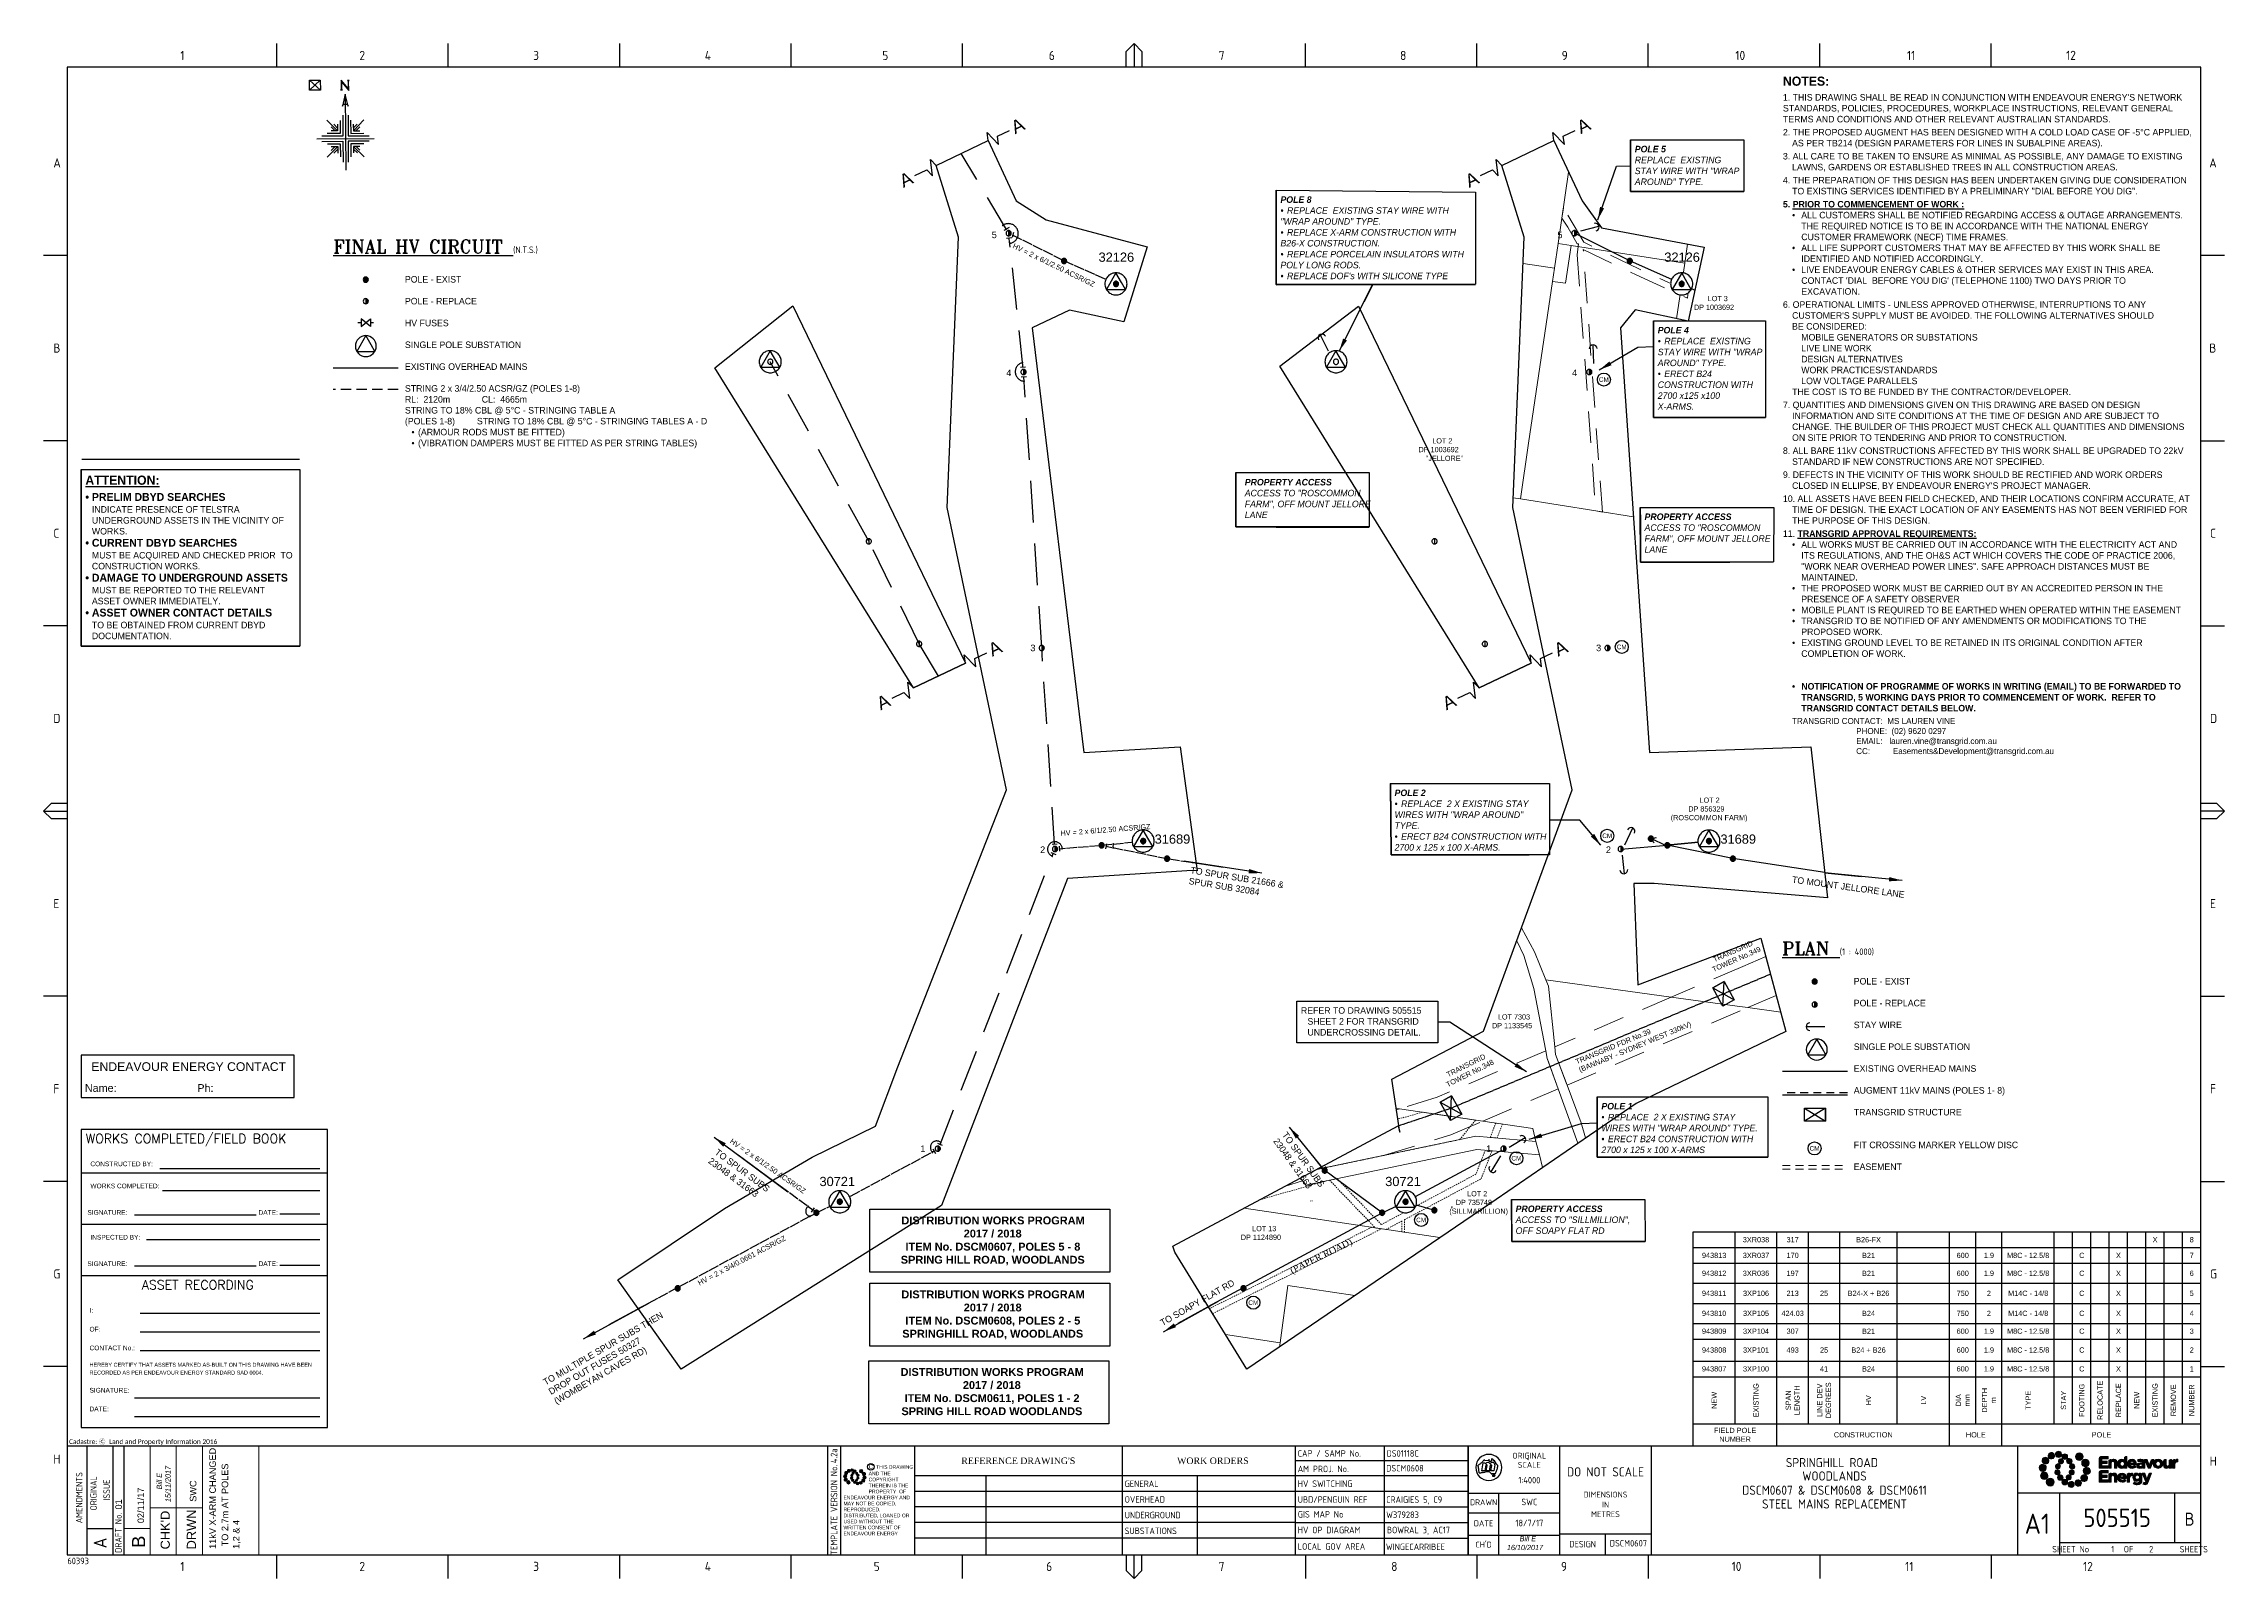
# Paper-space layout 'A1' of a CAD drawing. Header units: metres, sheet in millimetres. Extents: x -21 to 813, y -3 to 583.
# The model-space entities are those that its viewports show. They can reach past a viewport. Long polylines and large blocks are cut down to what shows.
import ezdxf
from ezdxf.enums import TextEntityAlignment as Align

# ---------------------------------------------------------------- set-up
doc = ezdxf.new("R2010")
doc.units = ezdxf.units.M
for name, pattern in [('Cable Exist OH', [1, 1, 0]), ('Cable Exist UG', [8.2, 4, -1.2, 1.8, -1.2]), ('Cable New OH', [6, 4, -2]), ('Dash', [5, 3, -2]), ('DASHED', [0.75, 0.5, -0.25]), ('HIDDEN', [0.375, 0.25, -0.125]), ('HIDDEN2', [0.1875, 0.125, -0.0625])]:
    doc.linetypes.add(name, pattern=pattern)
doc.layers.get('0').update_dxf_attribs({"color": 6})
for name, color, linetype in [('_User_HV_Exist', 7, 'Continuous'), ('Mains_HV_EXT', 7, 'Continuous'), ('Mains_HV_NEW', 2, 'Continuous'), ('Mains_HV_New_B10', 2, 'Continuous'), ('Mains_HV_NEW_Hardwired', 2, 'Continuous'), ('Notes', 7, 'Continuous'), ('Notes_SP_MISC', 7, 'Continuous'), ('OH_Details_SP_MISC', 7, 'Continuous'), ('Services_SP_EXT', 7, 'Continuous'), ('Sub_SP_MOD', 3, 'Continuous'), ('Sub_SP_TR_HV_LV_EXT', 7, 'Continuous'), ('Sub_SP_TR_HV_LV_MOD', 3, 'Continuous'), ('SupportsOH_SP_EXT', 7, 'Continuous'), ('SupportsOH_SP_TR_HV_LV_SL_EXT', 7, 'Continuous'), ('SupportsOH_SP_TR_HV_LV_SL_MOD', 3, 'Continuous'), ('SupportsOH_SP_TR_HV_LV_SL_NEW', 2, 'Continuous'), ('SupportsUG_SP_EXT', 7, 'Continuous')]:
    doc.layers.add(name, color=color, linetype=linetype)
for name, color, linetype, lineweight in [('Cadastre Easements_SP_EXT', 9, 'Continuous', 5), ('Cadastre Land Parcels_SP_EXT', 9, 'Continuous', 5), ('Cadastre Other Property_SP_EXT', 9, 'HIDDEN', 5), ('Cadastre Roads_SP_EXT', 9, 'Continuous', 5)]:
    doc.layers.add(name, color=color, linetype=linetype, lineweight=lineweight)
doc.layers.add('Viewports', color=6, linetype='Continuous', plot=False)
doc.styles.add('ARIAL', font='arial.ttf', dxfattribs={"height": 2})
doc.styles.add('Elec', font='romand__.ttf')
doc.styles.add('iecARIAL', font='arial.ttf', dxfattribs={"height": 2})
doc.styles.add('iecISOCP', font='isocp.shx')
doc.styles.add('iecNAME', font='times.ttf')
doc.styles.add('IECSYMBOL1', font='isocp.shx')
doc.styles.add('iecTimesNewRoman', font='times.ttf')
doc.styles.add('ieISOCP', font='isocp.shx')
doc.styles.add('POLE_LABEL', font='arial.ttf')
doc.styles.add('RoadName', font='arial.ttf', dxfattribs={"height": 2.5})
doc.styles.get("Standard").update_dxf_attribs({"font": 'arial.ttf'})
doc.dimstyles.new('IEC Standard', dxfattribs={"dimtxt": 2.5, "dimasz": 2.5, "dimexe": 1.25, "dimexo": 0.625, "dimtad": 1, "dimtxsty": 'ieISOCP', "dimcen": 2.5, "dimadec": 0, "dimazin": 0, "dimtfac": 1, "dimtmove": 0, "dimatfit": 3, "dimfxl": 1, "dimarcsym": 0})

# ---------------------------------------------------------------- blocks, each defined once
blk = doc.blocks.new('A$C30A46249')
at = {"color": 7, "lineweight": -3, "insert": (6.92, 4.97), "char_height": 1.79, "attachment_point": 7, "line_spacing_factor": 1.2}
blk.add_mtext('{\\fCalibri|b0|i0|c0|p34;\\C256;Cadastre: \\fMS Gothic|b0|i0|c128|p49;\\C250;\\c2236962;Ⓒ\\fMS Gothic|b0|i0|c0|p49; \\fCalibri|b0|i0|c0|p34;\\C256;Land and Property Information 2016}', dxfattribs=at)
blk = doc.blocks.new('EE_LOGO_SMALL')
at = {"layer": 'Notes'}
h = blk.add_hatch(color=256, dxfattribs=at)
edge = h.paths.add_edge_path()
edge.add_spline(control_points=[(-8.4, 2), (-9.2, 2), (-9.8, 1.4), (-9.8, 0.7), (-9.9, -0.1), (-9.3, -0.7), (-8.6, -0.8), (-7.8, -0.8), (-7.2, -0.2), (-7.1, 0.5), (-7.1, 1.3), (-7.7, 1.9), (-8.4, 2)], knot_values=[0, 0, 0, 0, 1, 1, 1, 2, 2, 2, 3, 3, 3, 4, 4, 4, 4], degree=3, periodic=0)
h = blk.add_hatch(color=256, dxfattribs=at)
edge = h.paths.add_edge_path()
edge.add_spline(control_points=[(-6.8, 4.5), (-7.4, 4.8), (-8.2, 4.6), (-8.6, 4), (-8.9, 3.4), (-8.7, 2.6), (-8.1, 2.2), (-7.5, 1.9), (-6.7, 2.1), (-6.3, 2.7), (-6, 3.3), (-6.2, 4.1), (-6.8, 4.5)], knot_values=[0, 0, 0, 0, 1, 1, 1, 2, 2, 2, 3, 3, 3, 4, 4, 4, 4], degree=3, periodic=0)
h = blk.add_hatch(color=256, dxfattribs=at)
edge = h.paths.add_edge_path()
edge.add_spline(control_points=[(-4.2, 5.9), (-4.6, 6.5), (-5.3, 6.6), (-5.9, 6.3), (-6.4, 5.9), (-6.6, 5.1), (-6.2, 4.6), (-5.9, 4), (-5.1, 3.8), (-4.6, 4.2), (-4, 4.6), (-3.8, 5.3), (-4.2, 5.9)], knot_values=[0, 0, 0, 0, 1, 1, 1, 2, 2, 2, 3, 3, 3, 4, 4, 4, 4], degree=3, periodic=0)
h = blk.add_hatch(color=256, dxfattribs=at)
edge = h.paths.add_edge_path()
edge.add_spline(control_points=[(-1.3, 5.9), (-1.4, 6.5), (-2, 7), (-2.6, 6.9), (-3.3, 6.9), (-3.7, 6.3), (-3.7, 5.6), (-3.6, 5), (-3, 4.5), (-2.4, 4.6), (-1.7, 4.7), (-1.3, 5.2), (-1.3, 5.9)], knot_values=[0, 0, 0, 0, 1, 1, 1, 2, 2, 2, 3, 3, 3, 4, 4, 4, 4], degree=3, periodic=0)
h = blk.add_hatch(color=256, dxfattribs=at)
edge = h.paths.add_edge_path()
edge.add_spline(control_points=[(-2.5, 2.1), (-3, 2.2), (-3.5, 1.9), (-3.6, 1.3), (-3.7, 0.8), (-3.4, 0.3), (-2.9, 0.2), (-2.4, 0.1), (-1.9, 0.4), (-1.8, 0.9), (-1.7, 1.5), (-2, 2), (-2.5, 2.1)], knot_values=[0, 0, 0, 0, 1, 1, 1, 2, 2, 2, 3, 3, 3, 4, 4, 4, 4], degree=3, periodic=0)
h = blk.add_hatch(color=256, dxfattribs=at)
edge = h.paths.add_edge_path()
edge.add_spline(control_points=[(1, 4.9), (1, 4.3), (0.5, 3.8), (-0.1, 3.8), (-0.7, 3.8), (-1.2, 4.3), (-1.2, 4.9), (-1.2, 5.5), (-0.7, 6), (-0.1, 6), (0.5, 6), (1, 5.5), (1, 4.9)], knot_values=[0, 0, 0, 0, 1, 1, 1, 2, 2, 2, 3, 3, 3, 4, 4, 4, 4], degree=3, periodic=0)
edge = h.paths.add_edge_path()
edge.add_spline(control_points=[(-1.4, 4), (-1.9, 4.1), (-2.4, 3.8), (-2.5, 3.3), (-2.6, 2.7), (-2.3, 2.2), (-1.8, 2.1), (-1.3, 2), (-0.7, 2.3), (-0.6, 2.9), (-0.5, 3.4), (-0.9, 3.9), (-1.4, 4)], knot_values=[0, 0, 0, 0, 1, 1, 1, 2, 2, 2, 3, 3, 3, 4, 4, 4, 4], degree=3, periodic=0)
h = blk.add_hatch(color=256, dxfattribs=at)
edge = h.paths.add_edge_path()
edge.add_spline(control_points=[(2.3, 2.4), (2.8, 2.8), (2.8, 3.4), (2.4, 3.9), (2, 4.3), (1.4, 4.3), (0.9, 3.9), (0.5, 3.6), (0.5, 2.9), (0.9, 2.5), (1.2, 2), (1.9, 2), (2.3, 2.4)], knot_values=[0, 0, 0, 0, 1, 1, 1, 2, 2, 2, 3, 3, 3, 4, 4, 4, 4], degree=3, periodic=0)
edge = h.paths.add_edge_path()
edge.add_spline(control_points=[(1, 4.9), (1, 4.3), (0.5, 3.8), (-0.1, 3.8), (-0.7, 3.8), (-1.2, 4.3), (-1.2, 4.9), (-1.2, 5.5), (-0.7, 6), (-0.1, 6), (0.5, 6), (1, 5.5), (1, 4.9)], knot_values=[0, 0, 0, 0, 1, 1, 1, 2, 2, 2, 3, 3, 3, 4, 4, 4, 4], degree=3, periodic=0)
h = blk.add_hatch(color=256, dxfattribs=at)
edge = h.paths.add_edge_path()
edge.add_spline(control_points=[(1, 4.9), (1, 4.3), (0.5, 3.8), (-0.1, 3.8), (-0.7, 3.8), (-1.2, 4.3), (-1.2, 4.9), (-1.2, 5.5), (-0.7, 6), (-0.1, 6), (0.5, 6), (1, 5.5), (1, 4.9)], knot_values=[0, 0, 0, 0, 1, 1, 1, 2, 2, 2, 3, 3, 3, 4, 4, 4, 4], degree=3, periodic=0)
edge = h.paths.add_edge_path(flags=16)
edge.add_spline(control_points=[(1, 4.9), (1, 4.3), (0.5, 3.8), (-0.1, 3.8), (-0.7, 3.8), (-1.2, 4.3), (-1.2, 4.9), (-1.2, 5.5), (-0.7, 6), (-0.1, 6), (0.5, 6), (1, 5.5), (1, 4.9)], knot_values=[0, 0, 0, 0, 1, 1, 1, 2, 2, 2, 3, 3, 3, 4, 4, 4, 4], degree=3, periodic=0)
h = blk.add_hatch(color=256, dxfattribs=at)
edge = h.paths.add_edge_path()
edge.add_spline(control_points=[(3, 0.2), (3.5, 0.3), (3.8, 0.9), (3.7, 1.4), (3.6, 1.9), (3, 2.3), (2.5, 2.1), (1.9, 2), (1.6, 1.4), (1.8, 0.9), (1.9, 0.4), (2.5, 0.1), (3, 0.2)], knot_values=[0, 0, 0, 0, 1, 1, 1, 2, 2, 2, 3, 3, 3, 4, 4, 4, 4], degree=3, periodic=0)
h = blk.add_hatch(color=256, dxfattribs=at)
edge = h.paths.add_edge_path()
edge.add_spline(control_points=[(7, 4.9), (7, 4), (6.3, 3.4), (5.5, 3.4), (4.6, 3.4), (4, 4), (4, 4.9), (4, 5.7), (4.6, 6.4), (5.5, 6.4), (6.3, 6.4), (7, 5.7), (7, 4.9)], knot_values=[0, 0, 0, 0, 1, 1, 1, 2, 2, 2, 3, 3, 3, 4, 4, 4, 4], degree=3, periodic=0)
h = blk.add_hatch(color=256, dxfattribs=at)
edge = h.paths.add_edge_path()
edge.add_spline(control_points=[(8.4, 1.1), (9.1, 1.5), (9.4, 2.3), (9.1, 3), (8.8, 3.7), (7.9, 4.1), (7.2, 3.8), (6.5, 3.4), (6.2, 2.6), (6.5, 1.9), (6.8, 1.2), (7.7, 0.8), (8.4, 1.1)], knot_values=[0, 0, 0, 0, 1, 1, 1, 2, 2, 2, 3, 3, 3, 4, 4, 4, 4], degree=3, periodic=0)
h = blk.add_hatch(color=256, dxfattribs=at)
edge = h.paths.add_edge_path()
edge.add_spline(control_points=[(8.3, -1.9), (9, -1.9), (9.7, -1.4), (9.7, -0.6), (9.7, 0.1), (9.2, 0.8), (8.4, 0.8), (7.7, 0.8), (7, 0.3), (7, -0.5), (6.9, -1.2), (7.5, -1.9), (8.3, -1.9)], knot_values=[0, 0, 0, 0, 1, 1, 1, 2, 2, 2, 3, 3, 3, 4, 4, 4, 4], degree=3, periodic=0)
h = blk.add_hatch(color=256, dxfattribs=at)
edge = h.paths.add_edge_path()
edge.add_spline(control_points=[(-8.5, -1.1), (-9.2, -1.4), (-9.6, -2.3), (-9.3, -3), (-8.9, -3.7), (-8.1, -4), (-7.4, -3.7), (-6.7, -3.4), (-6.3, -2.5), (-6.6, -1.8), (-7, -1.1), (-7.8, -0.8), (-8.5, -1.1)], knot_values=[0, 0, 0, 0, 1, 1, 1, 2, 2, 2, 3, 3, 3, 4, 4, 4, 4], degree=3, periodic=0)
h = blk.add_hatch(color=256, dxfattribs=at)
edge = h.paths.add_edge_path()
edge.add_spline(control_points=[(-7.1, -4.8), (-7.1, -4), (-6.5, -3.3), (-5.6, -3.3), (-4.8, -3.3), (-4.1, -4), (-4.1, -4.8), (-4.1, -5.7), (-4.8, -6.3), (-5.6, -6.3), (-6.5, -6.3), (-7.1, -5.7), (-7.1, -4.8)], knot_values=[0, 0, 0, 0, 1, 1, 1, 2, 2, 2, 3, 3, 3, 4, 4, 4, 4], degree=3, periodic=0)
h = blk.add_hatch(color=256, dxfattribs=at)
edge = h.paths.add_edge_path()
edge.add_spline(control_points=[(-3.1, -0.2), (-3.7, -0.3), (-4, -0.8), (-3.8, -1.4), (-3.7, -1.9), (-3.2, -2.2), (-2.6, -2.1), (-2.1, -1.9), (-1.8, -1.4), (-1.9, -0.9), (-2.1, -0.3), (-2.6, 0), (-3.1, -0.2)], knot_values=[0, 0, 0, 0, 1, 1, 1, 2, 2, 2, 3, 3, 3, 4, 4, 4, 4], degree=3, periodic=0)
h = blk.add_hatch(color=256, dxfattribs=at)
edge = h.paths.add_edge_path()
edge.add_spline(control_points=[(-2.5, -2.3), (-2.9, -2.7), (-3, -3.4), (-2.6, -3.8), (-2.2, -4.2), (-1.5, -4.3), (-1.1, -3.9), (-0.7, -3.5), (-0.6, -2.8), (-1, -2.4), (-1.4, -2), (-2, -1.9), (-2.5, -2.3)], knot_values=[0, 0, 0, 0, 1, 1, 1, 2, 2, 2, 3, 3, 3, 4, 4, 4, 4], degree=3, periodic=0)
h = blk.add_hatch(color=256, dxfattribs=at)
edge = h.paths.add_edge_path()
edge.add_spline(control_points=[(-1.2, -4.8), (-1.2, -4.2), (-0.7, -3.7), (-0.1, -3.7), (0.5, -3.7), (1, -4.2), (1, -4.8), (1, -5.4), (0.5, -5.9), (-0.1, -5.9), (-0.7, -5.9), (-1.2, -5.4), (-1.2, -4.8)], knot_values=[0, 0, 0, 0, 1, 1, 1, 2, 2, 2, 3, 3, 3, 4, 4, 4, 4], degree=3, periodic=0)
h = blk.add_hatch(color=256, dxfattribs=at)
edge = h.paths.add_edge_path()
edge.add_spline(control_points=[(1.2, -3.9), (1.7, -4.1), (2.2, -3.7), (2.3, -3.2), (2.5, -2.7), (2.1, -2.2), (1.6, -2.1), (1.1, -2), (0.6, -2.3), (0.5, -2.8), (0.4, -3.3), (0.7, -3.8), (1.2, -3.9)], knot_values=[0, 0, 0, 0, 1, 1, 1, 2, 2, 2, 3, 3, 3, 4, 4, 4, 4], degree=3, periodic=0)
h = blk.add_hatch(color=256, dxfattribs=at)
edge = h.paths.add_edge_path()
edge.add_spline(control_points=[(1.2, -5.8), (1.3, -6.5), (1.8, -6.9), (2.5, -6.9), (3.1, -6.8), (3.6, -6.2), (3.5, -5.6), (3.4, -5), (2.9, -4.5), (2.2, -4.6), (1.6, -4.6), (1.1, -5.2), (1.2, -5.8)], knot_values=[0, 0, 0, 0, 1, 1, 1, 2, 2, 2, 3, 3, 3, 4, 4, 4, 4], degree=3, periodic=0)
h = blk.add_hatch(color=256, dxfattribs=at)
edge = h.paths.add_edge_path()
edge.add_spline(control_points=[(2.4, -2), (2.9, -2.1), (3.4, -1.8), (3.5, -1.3), (3.6, -0.8), (3.3, -0.3), (2.8, -0.2), (2.2, -0.1), (1.7, -0.4), (1.6, -0.9), (1.5, -1.4), (1.8, -1.9), (2.4, -2)], knot_values=[0, 0, 0, 0, 1, 1, 1, 2, 2, 2, 3, 3, 3, 4, 4, 4, 4], degree=3, periodic=0)
h = blk.add_hatch(color=256, dxfattribs=at)
edge = h.paths.add_edge_path()
edge.add_spline(control_points=[(4, -5.8), (4.4, -6.4), (5.2, -6.6), (5.7, -6.2), (6.3, -5.8), (6.5, -5.1), (6.1, -4.5), (5.7, -4), (5, -3.8), (4.4, -4.2), (3.8, -4.5), (3.7, -5.3), (4, -5.8)], knot_values=[0, 0, 0, 0, 1, 1, 1, 2, 2, 2, 3, 3, 3, 4, 4, 4, 4], degree=3, periodic=0)
h = blk.add_hatch(color=256, dxfattribs=at)
edge = h.paths.add_edge_path()
edge.add_spline(control_points=[(6.7, -4.4), (7.3, -4.8), (8.1, -4.6), (8.4, -4), (8.8, -3.3), (8.6, -2.6), (8, -2.2), (7.3, -1.8), (6.6, -2.1), (6.2, -2.7), (5.8, -3.3), (6, -4.1), (6.7, -4.4)], knot_values=[0, 0, 0, 0, 1, 1, 1, 2, 2, 2, 3, 3, 3, 4, 4, 4, 4], degree=3, periodic=0)
at = {"layer": 'Notes', "lineweight": 0}
for points in [[(1.8, 2.1), (1.8, 2.1)], [(-2, -2.1), (-2, -2.1)]]:
    blk.add_lwpolyline(points, dxfattribs=at)
for points in [[(-8.4, 2), (-9.2, 2), (-9.8, 1.4), (-9.8, 0.7), (-9.9, -0.1), (-9.3, -0.7), (-8.6, -0.8), (-7.8, -0.8), (-7.2, -0.2), (-7.1, 0.5), (-7.1, 1.3), (-7.7, 1.9), (-8.4, 2)], [(-6.8, 4.5), (-7.4, 4.8), (-8.2, 4.6), (-8.6, 4), (-8.9, 3.4), (-8.7, 2.6), (-8.1, 2.2), (-7.5, 1.9), (-6.7, 2.1), (-6.3, 2.7), (-6, 3.3), (-6.2, 4.1), (-6.8, 4.5)], [(-4.2, 5.9), (-4.6, 6.5), (-5.3, 6.6), (-5.9, 6.3), (-6.4, 5.9), (-6.6, 5.1), (-6.2, 4.6), (-5.9, 4), (-5.1, 3.8), (-4.6, 4.2), (-4, 4.6), (-3.8, 5.3), (-4.2, 5.9)], [(-1.3, 5.9), (-1.4, 6.5), (-2, 7), (-2.6, 6.9), (-3.3, 6.9), (-3.7, 6.3), (-3.7, 5.6), (-3.6, 5), (-3, 4.5), (-2.4, 4.6), (-1.7, 4.7), (-1.3, 5.2), (-1.3, 5.9)], [(-2.5, 2.1), (-3, 2.2), (-3.5, 1.9), (-3.6, 1.3), (-3.7, 0.8), (-3.4, 0.3), (-2.9, 0.2), (-2.4, 0.1), (-1.9, 0.4), (-1.8, 0.9), (-1.7, 1.5), (-2, 2), (-2.5, 2.1)], [(-1.4, 4), (-1.9, 4.1), (-2.4, 3.8), (-2.5, 3.3), (-2.6, 2.7), (-2.3, 2.2), (-1.8, 2.1), (-1.3, 2), (-0.7, 2.3), (-0.6, 2.9), (-0.5, 3.4), (-0.9, 3.9), (-1.4, 4)], [(1, 4.9), (1, 4.3), (0.5, 3.8), (-0.1, 3.8), (-0.7, 3.8), (-1.2, 4.3), (-1.2, 4.9), (-1.2, 5.5), (-0.7, 6), (-0.1, 6), (0.5, 6), (1, 5.5), (1, 4.9)], [(1, 4.9), (1, 4.3), (0.5, 3.8), (-0.1, 3.8), (-0.7, 3.8), (-1.2, 4.3), (-1.2, 4.9), (-1.2, 5.5), (-0.7, 6), (-0.1, 6), (0.5, 6), (1, 5.5), (1, 4.9)], [(2.3, 2.4), (2.8, 2.8), (2.8, 3.4), (2.4, 3.9), (2, 4.3), (1.4, 4.3), (0.9, 3.9), (0.5, 3.6), (0.5, 2.9), (0.9, 2.5), (1.2, 2), (1.9, 2), (2.3, 2.4)], [(3, 0.2), (3.5, 0.3), (3.8, 0.9), (3.7, 1.4), (3.6, 1.9), (3, 2.3), (2.5, 2.1), (1.9, 2), (1.6, 1.4), (1.8, 0.9), (1.9, 0.4), (2.5, 0.1), (3, 0.2)], [(7, 4.9), (7, 4), (6.3, 3.4), (5.5, 3.4), (4.6, 3.4), (4, 4), (4, 4.9), (4, 5.7), (4.6, 6.4), (5.5, 6.4), (6.3, 6.4), (7, 5.7), (7, 4.9)], [(8.4, 1.1), (9.1, 1.5), (9.4, 2.3), (9.1, 3), (8.8, 3.7), (7.9, 4.1), (7.2, 3.8), (6.5, 3.4), (6.2, 2.6), (6.5, 1.9), (6.8, 1.2), (7.7, 0.8), (8.4, 1.1)], [(8.3, -1.9), (9, -1.9), (9.7, -1.4), (9.7, -0.6), (9.7, 0.1), (9.2, 0.8), (8.4, 0.8), (7.7, 0.8), (7, 0.3), (7, -0.5), (6.9, -1.2), (7.5, -1.9), (8.3, -1.9)], [(-8.5, -1.1), (-9.2, -1.4), (-9.6, -2.3), (-9.3, -3), (-8.9, -3.7), (-8.1, -4), (-7.4, -3.7), (-6.7, -3.4), (-6.3, -2.5), (-6.6, -1.8), (-7, -1.1), (-7.8, -0.8), (-8.5, -1.1)], [(-7.1, -4.8), (-7.1, -4), (-6.5, -3.3), (-5.6, -3.3), (-4.8, -3.3), (-4.1, -4), (-4.1, -4.8), (-4.1, -5.7), (-4.8, -6.3), (-5.6, -6.3), (-6.5, -6.3), (-7.1, -5.7), (-7.1, -4.8)], [(-3.1, -0.2), (-3.7, -0.3), (-4, -0.8), (-3.8, -1.4), (-3.7, -1.9), (-3.2, -2.2), (-2.6, -2.1), (-2.1, -1.9), (-1.8, -1.4), (-1.9, -0.9), (-2.1, -0.3), (-2.6, 0), (-3.1, -0.2)], [(-2.5, -2.3), (-2.9, -2.7), (-3, -3.4), (-2.6, -3.8), (-2.2, -4.2), (-1.5, -4.3), (-1.1, -3.9), (-0.7, -3.5), (-0.6, -2.8), (-1, -2.4), (-1.4, -2), (-2, -1.9), (-2.5, -2.3)], [(-1.2, -4.8), (-1.2, -4.2), (-0.7, -3.7), (-0.1, -3.7), (0.5, -3.7), (1, -4.2), (1, -4.8), (1, -5.4), (0.5, -5.9), (-0.1, -5.9), (-0.7, -5.9), (-1.2, -5.4), (-1.2, -4.8)], [(1.2, -3.9), (1.7, -4.1), (2.2, -3.7), (2.3, -3.2), (2.5, -2.7), (2.1, -2.2), (1.6, -2.1), (1.1, -2), (0.6, -2.3), (0.5, -2.8), (0.4, -3.3), (0.7, -3.8), (1.2, -3.9)], [(1.2, -5.8), (1.3, -6.5), (1.8, -6.9), (2.5, -6.9), (3.1, -6.8), (3.6, -6.2), (3.5, -5.6), (3.4, -5), (2.9, -4.5), (2.2, -4.6), (1.6, -4.6), (1.1, -5.2), (1.2, -5.8)], [(2.4, -2), (2.9, -2.1), (3.4, -1.8), (3.5, -1.3), (3.6, -0.8), (3.3, -0.3), (2.8, -0.2), (2.2, -0.1), (1.7, -0.4), (1.6, -0.9), (1.5, -1.4), (1.8, -1.9), (2.4, -2)], [(4, -5.8), (4.4, -6.4), (5.2, -6.6), (5.7, -6.2), (6.3, -5.8), (6.5, -5.1), (6.1, -4.5), (5.7, -4), (5, -3.8), (4.4, -4.2), (3.8, -4.5), (3.7, -5.3), (4, -5.8)], [(6.7, -4.4), (7.3, -4.8), (8.1, -4.6), (8.4, -4), (8.8, -3.3), (8.6, -2.6), (8, -2.2), (7.3, -1.8), (6.6, -2.1), (6.2, -2.7), (5.8, -3.3), (6, -4.1), (6.7, -4.4)]]:
    blk.add_open_spline(points, degree=3, knots=[0, 0, 0, 0, 1, 1, 1, 2, 2, 2, 3, 3, 3, 4, 4, 4, 4], dxfattribs=at)
blk = doc.blocks.new('EE_COPYRIGHT_A1')
at = {"layer": 'Notes'}
blk.add_circle((9.53, -0.82), 1.15, dxfattribs=at)
at = {"xscale": 0.4, "yscale": 0.4, "zscale": 0.4}
blk.add_blockref('EE_LOGO_SMALL', (3.96, -4.29), dxfattribs=at)
at = {"layer": 'Notes', "insert": (0, 0), "char_height": 1.25, "width": 24.1208, "attachment_point": 1, "style": 'ARIAL'}
blk.add_mtext('\\pt8.75;               ^I{\\H1.2x;C } THIS DRAWING\\P\\pi-8.75,l8.75,t8.75,20;       ^IAND THE ^I\\P\\pi0,t8.75;COPYRIGHT\\P\\pi-8.75,t1.25,8.75;^I^ITHEREIN IS THE PROPERTY  OF \\P\\pi0,l0,t1.25;ENDEAVOUR ENERGY AND MAY NOT BE COPIED, REPRODUCED, DISTRIBUTED, LOANED OR USED WITHOUT THE WRITTEN CONSENT OF ENDEAVOUR ENERGY', dxfattribs=at)
blk = doc.blocks.new('EE_LOGO')
h = blk.add_hatch(color=7)
edge = h.paths.add_edge_path()
edge.add_spline(control_points=[(-25.34, 1.94), (-26.08, 1.98), (-26.72, 1.41), (-26.77, 0.66), (-26.81, -0.09), (-26.24, -0.72), (-25.49, -0.77), (-24.74, -0.81), (-24.1, -0.24), (-24.06, 0.51), (-24.02, 1.25), (-24.59, 1.89), (-25.34, 1.94)], knot_values=[0, 0, 0, 0, 1, 1, 1, 2, 2, 2, 3, 3, 3, 4, 4, 4, 4], degree=3, periodic=0)
h = blk.add_hatch(color=7)
edge = h.paths.add_edge_path()
edge.add_spline(control_points=[(-23.73, 4.46), (-24.34, 4.81), (-25.13, 4.61), (-25.49, 3.99), (-25.85, 3.38), (-25.64, 2.59), (-25.03, 2.23), (-24.41, 1.87), (-23.63, 2.08), (-23.27, 2.69), (-22.91, 3.31), (-23.12, 4.1), (-23.73, 4.46)], knot_values=[0, 0, 0, 0, 1, 1, 1, 2, 2, 2, 3, 3, 3, 4, 4, 4, 4], degree=3, periodic=0)
h = blk.add_hatch(color=7)
edge = h.paths.add_edge_path()
edge.add_spline(control_points=[(-21.12, 5.87), (-21.48, 6.44), (-22.24, 6.61), (-22.81, 6.24), (-23.37, 5.88), (-23.54, 5.12), (-23.17, 4.55), (-22.81, 3.98), (-22.05, 3.82), (-21.48, 4.19), (-20.92, 4.55), (-20.75, 5.31), (-21.12, 5.87)], knot_values=[0, 0, 0, 0, 1, 1, 1, 2, 2, 2, 3, 3, 3, 4, 4, 4, 4], degree=3, periodic=0)
h = blk.add_hatch(color=7)
edge = h.paths.add_edge_path()
edge.add_spline(control_points=[(-19.43, 2.06), (-19.94, 2.17), (-20.44, 1.84), (-20.55, 1.33), (-20.66, 0.82), (-20.34, 0.32), (-19.83, 0.21), (-19.32, 0.1), (-18.81, 0.42), (-18.71, 0.93), (-18.59, 1.44), (-18.92, 1.95), (-19.43, 2.06)], knot_values=[0, 0, 0, 0, 1, 1, 1, 2, 2, 2, 3, 3, 3, 4, 4, 4, 4], degree=3, periodic=0)
h = blk.add_hatch(color=7)
edge = h.paths.add_edge_path()
edge.add_spline(control_points=[(-18.27, 5.87), (-18.34, 6.5), (-18.91, 6.97), (-19.54, 6.9), (-20.18, 6.84), (-20.65, 6.27), (-20.58, 5.63), (-20.52, 4.99), (-19.95, 4.53), (-19.31, 4.59), (-18.67, 4.66), (-18.21, 5.23), (-18.27, 5.87)], knot_values=[0, 0, 0, 0, 1, 1, 1, 2, 2, 2, 3, 3, 3, 4, 4, 4, 4], degree=3, periodic=0)
h = blk.add_hatch(color=7)
edge = h.paths.add_edge_path()
edge.add_spline(control_points=[(-15.91, 4.86), (-15.91, 4.26), (-16.4, 3.77), (-17, 3.77), (-17.6, 3.77), (-18.08, 4.26), (-18.08, 4.86), (-18.08, 5.46), (-17.6, 5.95), (-17, 5.95), (-16.4, 5.95), (-15.91, 5.46), (-15.91, 4.86)], knot_values=[0, 0, 0, 0, 1, 1, 1, 2, 2, 2, 3, 3, 3, 4, 4, 4, 4], degree=3, periodic=0)
edge = h.paths.add_edge_path()
edge.add_spline(control_points=[(-18.29, 3.97), (-18.8, 4.08), (-19.3, 3.76), (-19.41, 3.25), (-19.52, 2.74), (-19.2, 2.23), (-18.69, 2.12), (-18.18, 2.01), (-17.67, 2.33), (-17.56, 2.84), (-17.45, 3.35), (-17.78, 3.86), (-18.29, 3.97)], knot_values=[0, 0, 0, 0, 1, 1, 1, 2, 2, 2, 3, 3, 3, 4, 4, 4, 4], degree=3, periodic=0)
h = blk.add_hatch(color=7)
edge = h.paths.add_edge_path()
edge.add_spline(control_points=[(-14.59, 2.36), (-14.16, 2.75), (-14.12, 3.41), (-14.51, 3.84), (-14.89, 4.27), (-15.55, 4.31), (-15.99, 3.93), (-16.42, 3.54), (-16.46, 2.88), (-16.07, 2.45), (-15.69, 2.01), (-15.02, 1.98), (-14.59, 2.36)], knot_values=[0, 0, 0, 0, 1, 1, 1, 2, 2, 2, 3, 3, 3, 4, 4, 4, 4], degree=3, periodic=0)
edge = h.paths.add_edge_path()
edge.add_spline(control_points=[(-15.91, 4.86), (-15.91, 4.26), (-16.4, 3.77), (-17, 3.77), (-17.6, 3.77), (-18.08, 4.26), (-18.08, 4.86), (-18.08, 5.46), (-17.6, 5.95), (-17, 5.95), (-16.4, 5.95), (-15.91, 5.46), (-15.91, 4.86)], knot_values=[0, 0, 0, 0, 1, 1, 1, 2, 2, 2, 3, 3, 3, 4, 4, 4, 4], degree=3, periodic=0)
h = blk.add_hatch(color=7)
edge = h.paths.add_edge_path()
edge.add_spline(control_points=[(-15.91, 4.86), (-15.91, 4.26), (-16.4, 3.77), (-17, 3.77), (-17.6, 3.77), (-18.08, 4.26), (-18.08, 4.86), (-18.08, 5.46), (-17.6, 5.95), (-17, 5.95), (-16.4, 5.95), (-15.91, 5.46), (-15.91, 4.86)], knot_values=[0, 0, 0, 0, 1, 1, 1, 2, 2, 2, 3, 3, 3, 4, 4, 4, 4], degree=3, periodic=0)
edge = h.paths.add_edge_path(flags=16)
edge.add_spline(control_points=[(-15.91, 4.86), (-15.91, 4.26), (-16.4, 3.77), (-17, 3.77), (-17.6, 3.77), (-18.08, 4.26), (-18.08, 4.86), (-18.08, 5.46), (-17.6, 5.95), (-17, 5.95), (-16.4, 5.95), (-15.91, 5.46), (-15.91, 4.86)], knot_values=[0, 0, 0, 0, 1, 1, 1, 2, 2, 2, 3, 3, 3, 4, 4, 4, 4], degree=3, periodic=0)
h = blk.add_hatch(color=7)
edge = h.paths.add_edge_path()
edge.add_spline(control_points=[(-13.94, 0.18), (-13.41, 0.32), (-13.09, 0.87), (-13.23, 1.4), (-13.37, 1.93), (-13.92, 2.25), (-14.45, 2.11), (-14.98, 1.97), (-15.3, 1.42), (-15.16, 0.89), (-15.02, 0.36), (-14.47, 0.04), (-13.94, 0.18)], knot_values=[0, 0, 0, 0, 1, 1, 1, 2, 2, 2, 3, 3, 3, 4, 4, 4, 4], degree=3, periodic=0)
h = blk.add_hatch(color=7)
edge = h.paths.add_edge_path()
edge.add_spline(control_points=[(-9.93, 4.86), (-9.93, 4.03), (-10.61, 3.35), (-11.44, 3.35), (-12.28, 3.35), (-12.95, 4.03), (-12.95, 4.86), (-12.95, 5.69), (-12.28, 6.37), (-11.44, 6.37), (-10.61, 6.37), (-9.93, 5.69), (-9.93, 4.86)], knot_values=[0, 0, 0, 0, 1, 1, 1, 2, 2, 2, 3, 3, 3, 4, 4, 4, 4], degree=3, periodic=0)
h = blk.add_hatch(color=7)
edge = h.paths.add_edge_path()
edge.add_spline(control_points=[(-8.55, 1.13), (-7.83, 1.45), (-7.5, 2.29), (-7.82, 3.01), (-8.14, 3.73), (-8.98, 4.06), (-9.7, 3.74), (-10.42, 3.42), (-10.75, 2.58), (-10.43, 1.86), (-10.11, 1.14), (-9.27, 0.81), (-8.55, 1.13)], knot_values=[0, 0, 0, 0, 1, 1, 1, 2, 2, 2, 3, 3, 3, 4, 4, 4, 4], degree=3, periodic=0)
h = blk.add_hatch(color=7)
edge = h.paths.add_edge_path()
edge.add_spline(control_points=[(-8.66, -1.92), (-7.91, -1.96), (-7.27, -1.39), (-7.23, -0.64), (-7.19, 0.1), (-7.76, 0.74), (-8.51, 0.78), (-9.25, 0.83), (-9.89, 0.26), (-9.94, -0.49), (-9.98, -1.24), (-9.41, -1.88), (-8.66, -1.92)], knot_values=[0, 0, 0, 0, 1, 1, 1, 2, 2, 2, 3, 3, 3, 4, 4, 4, 4], degree=3, periodic=0)
h = blk.add_hatch(color=7)
edge = h.paths.add_edge_path()
edge.add_spline(control_points=[(-3.85, 0.44), (-3.85, 0.44), (-3.85, 4.25), (-3.85, 4.3), (-3.85, 4.35), (-3.85, 4.86), (-3.29, 4.86), (-2.74, 4.86), (-0.49, 4.86), (-0.49, 4.86), (-0.49, 4.86), (-0.49, 4), (-0.49, 4), (-0.49, 4), (-2.89, 4), (-2.89, 4), (-2.89, 4), (-2.89, 3.1), (-2.89, 3.1), (-2.89, 3.1), (-0.8, 3.1), (-0.8, 3.1), (-0.8, 3.1), (-0.8, 2.23), (-0.8, 2.23), (-0.8, 2.23), (-2.89, 2.23), (-2.89, 2.23), (-2.89, 2.23), (-2.89, 1.31), (-2.89, 1.31), (-2.89, 1.31), (-0.49, 1.31), (-0.49, 1.31), (-0.49, 1.31), (-0.49, 0.44), (-0.49, 0.44), (-0.49, 0.44), (-3.85, 0.44), (-3.85, 0.44)], knot_values=[0, 0, 0, 0, 1, 1, 1, 2, 2, 2, 3, 3, 3, 4, 4, 4, 5, 5, 5, 6, 6, 6, 7, 7, 7, 8, 8, 8, 9, 9, 9, 10, 10, 10, 11, 11, 11, 12, 12, 12, 13, 13, 13, 13], degree=3, periodic=0)
h = blk.add_hatch(color=7)
edge = h.paths.add_edge_path()
edge.add_spline(control_points=[(1.94, 0.44), (1.94, 0.44), (1.94, 2.33), (1.94, 2.33), (1.94, 2.78), (1.73, 3.02), (1.36, 3.02), (1, 3.02), (0.76, 2.78), (0.76, 2.33), (0.76, 2.33), (0.76, 0.44), (0.76, 0.44), (0.76, 0.44), (-0.2, 0.44), (-0.2, 0.44), (-0.2, 0.44), (-0.2, 3.21), (-0.2, 3.27), (-0.2, 3.33), (-0.2, 3.82), (0.36, 3.82), (0.76, 3.82), (0.76, 3.82), (0.76, 3.82), (0.76, 3.82), (0.76, 3.35), (0.76, 3.35), (0.98, 3.63), (1.27, 3.89), (1.75, 3.89), (2.48, 3.89), (2.9, 3.41), (2.9, 2.63), (2.9, 2.63), (2.9, 0.44), (2.9, 0.44), (2.9, 0.44), (1.94, 0.44), (1.94, 0.44)], knot_values=[0, 0, 0, 0, 1, 1, 1, 2, 2, 2, 3, 3, 3, 4, 4, 4, 5, 5, 5, 6, 6, 6, 7, 7, 7, 8, 8, 8, 9, 9, 9, 10, 10, 10, 11, 11, 11, 12, 12, 12, 13, 13, 13, 13], degree=3, periodic=0)
h = blk.add_hatch(color=7)
edge = h.paths.add_edge_path(flags=16)
edge.add_spline(control_points=[(5.8, 2.13), (5.8, 2.69), (5.43, 3.07), (4.98, 3.07), (4.53, 3.07), (4.15, 2.7), (4.15, 2.13), (4.15, 2.13), (4.15, 2.12), (4.15, 2.12), (4.15, 1.56), (4.53, 1.19), (4.98, 1.19), (5.43, 1.19), (5.8, 1.56), (5.8, 2.12), (5.8, 2.12), (5.8, 2.13), (5.8, 2.13)], knot_values=[0, 0, 0, 0, 1, 1, 1, 2, 2, 2, 3, 3, 3, 4, 4, 4, 5, 5, 5, 6, 6, 6, 6], degree=3, periodic=0)
edge = h.paths.add_edge_path()
edge.add_spline(control_points=[(5.79, 0.44), (5.79, 0.44), (5.79, 0.92), (5.79, 0.92), (5.55, 0.6), (5.23, 0.37), (4.73, 0.37), (3.94, 0.37), (3.19, 0.99), (3.19, 2.12), (3.19, 2.12), (3.19, 2.13), (3.19, 2.13), (3.19, 3.26), (3.93, 3.88), (4.73, 3.88), (5.24, 3.88), (5.56, 3.65), (5.79, 3.38), (5.79, 3.38), (5.79, 4.27), (5.79, 4.3), (5.79, 4.34), (5.79, 4.86), (6.34, 4.86), (6.73, 4.86), (6.75, 4.86), (6.75, 4.86), (6.75, 4.86), (6.75, 0.44), (6.75, 0.44), (6.75, 0.44), (5.79, 0.44), (5.79, 0.44)], knot_values=[0, 0, 0, 0, 1, 1, 1, 2, 2, 2, 3, 3, 3, 4, 4, 4, 5, 5, 5, 6, 6, 6, 7, 7, 7, 8, 8, 8, 9, 9, 9, 10, 10, 10, 11, 11, 11, 11], degree=3, periodic=0)
h = blk.add_hatch(color=7)
edge = h.paths.add_edge_path()
edge.add_spline(control_points=[(8.69, 3.89), (7.7, 3.89), (7.01, 3.09), (7.01, 2.13), (7.01, 2.13), (7.01, 2.12), (7.01, 2.12), (7.01, 1.08), (7.77, 0.37), (8.78, 0.37), (9.39, 0.37), (9.85, 0.61), (10.16, 1), (10.16, 1), (9.62, 1.48), (9.62, 1.48), (9.35, 1.24), (9.12, 1.14), (8.79, 1.14), (8.33, 1.13), (8, 1.49), (7.95, 1.86), (7.91, 2.18), (7.93, 2.29), (7.95, 2.43), (8.02, 2.85), (8.29, 3.12), (8.69, 3.12), (9.09, 3.12), (9.34, 2.83), (9.4, 2.4), (9.4, 2.4), (8.14, 2.4), (8.14, 2.4), (8.14, 2.4), (8.12, 1.8), (8.64, 1.8), (9.17, 1.8), (10.32, 1.8), (10.32, 1.8), (10.33, 1.89), (10.34, 1.95), (10.34, 2.04), (10.34, 2.04), (10.34, 2.05), (10.34, 2.05), (10.34, 3.01), (9.82, 3.89), (8.69, 3.89)], knot_values=[0, 0, 0, 0, 1, 1, 1, 2, 2, 2, 3, 3, 3, 4, 4, 4, 5, 5, 5, 6, 6, 6, 7, 7, 7, 8, 8, 8, 9, 9, 9, 10, 10, 10, 11, 11, 11, 12, 12, 12, 13, 13, 13, 14, 14, 14, 15, 15, 15, 16, 16, 16, 16], degree=3, periodic=0)
h = blk.add_hatch(color=7)
edge = h.paths.add_edge_path(flags=16)
edge.add_spline(control_points=[(12.69, 1.8), (12.53, 1.88), (12.31, 1.93), (12.08, 1.93), (11.67, 1.93), (11.42, 1.77), (11.42, 1.46), (11.42, 1.46), (11.42, 1.45), (11.42, 1.45), (11.42, 1.19), (11.63, 1.04), (11.94, 1.04), (12.39, 1.04), (12.69, 1.29), (12.69, 1.63), (12.69, 1.63), (12.69, 1.8), (12.69, 1.8)], knot_values=[0, 0, 0, 0, 1, 1, 1, 2, 2, 2, 3, 3, 3, 4, 4, 4, 5, 5, 5, 6, 6, 6, 6], degree=3, periodic=0)
edge = h.paths.add_edge_path()
edge.add_spline(control_points=[(12.67, 0.44), (12.67, 0.44), (12.67, 0.81), (12.67, 0.81), (12.44, 0.55), (12.12, 0.38), (11.65, 0.38), (11.01, 0.38), (10.49, 0.74), (10.49, 1.41), (10.49, 1.41), (10.49, 1.42), (10.49, 1.42), (10.49, 2.16), (11.05, 2.5), (11.85, 2.5), (12.19, 2.5), (12.44, 2.45), (12.68, 2.37), (12.68, 2.37), (12.68, 2.42), (12.68, 2.42), (12.68, 2.82), (12.43, 3.07), (11.95, 3.07), (11.59, 3.07), (11.33, 3), (11.02, 2.89), (11.02, 2.89), (10.78, 3.62), (10.78, 3.62), (11.15, 3.78), (11.52, 3.89), (12.09, 3.89), (13.14, 3.89), (13.6, 3.35), (13.6, 2.43), (13.6, 2.43), (13.6, 0.44), (13.6, 0.44), (13.6, 0.44), (12.67, 0.44), (12.67, 0.44)], knot_values=[0, 0, 0, 0, 1, 1, 1, 2, 2, 2, 3, 3, 3, 4, 4, 4, 5, 5, 5, 6, 6, 6, 7, 7, 7, 8, 8, 8, 9, 9, 9, 10, 10, 10, 11, 11, 11, 12, 12, 12, 13, 13, 13, 14, 14, 14, 14], degree=3, periodic=0)
h = blk.add_hatch(color=7)
edge = h.paths.add_edge_path()
edge.add_spline(control_points=[(15.71, 0.44), (15.71, 0.44), (14.84, 0.44), (14.84, 0.44), (14.84, 0.44), (13.51, 3.83), (13.51, 3.83), (13.51, 3.83), (14.53, 3.83), (14.53, 3.83), (14.53, 3.83), (15.28, 1.58), (15.28, 1.58), (15.28, 1.58), (15.86, 3.3), (15.86, 3.3), (15.86, 3.3), (16.02, 3.83), (16.4, 3.83), (16.78, 3.83), (17.04, 3.83), (17.04, 3.83), (17.04, 3.83), (15.71, 0.44), (15.71, 0.44)], knot_values=[0, 0, 0, 0, 1, 1, 1, 2, 2, 2, 3, 3, 3, 4, 4, 4, 5, 5, 5, 6, 6, 6, 7, 7, 7, 8, 8, 8, 8], degree=3, periodic=0)
h = blk.add_hatch(color=7)
edge = h.paths.add_edge_path(flags=16)
edge.add_spline(control_points=[(19.52, 2.16), (19.52, 2.66), (19.16, 3.09), (18.63, 3.09), (18.08, 3.09), (17.75, 2.67), (17.75, 2.17), (17.75, 2.17), (17.75, 2.16), (17.75, 2.16), (17.75, 1.66), (18.11, 1.22), (18.64, 1.22), (19.19, 1.22), (19.52, 1.65), (19.52, 2.15), (19.52, 2.15), (19.52, 2.16), (19.52, 2.16)], knot_values=[0, 0, 0, 0, 1, 1, 1, 2, 2, 2, 3, 3, 3, 4, 4, 4, 5, 5, 5, 6, 6, 6, 6], degree=3, periodic=0)
edge = h.paths.add_edge_path()
edge.add_spline(control_points=[(18.63, 0.4), (17.58, 0.4), (16.8, 1.17), (16.8, 2.15), (16.8, 2.15), (16.8, 2.16), (16.8, 2.16), (16.8, 3.13), (17.59, 3.92), (18.64, 3.92), (19.69, 3.92), (20.46, 3.14), (20.46, 2.17), (20.46, 2.17), (20.46, 2.16), (20.46, 2.16), (20.46, 1.19), (19.68, 0.4), (18.63, 0.4)], knot_values=[0, 0, 0, 0, 1, 1, 1, 2, 2, 2, 3, 3, 3, 4, 4, 4, 5, 5, 5, 6, 6, 6, 6], degree=3, periodic=0)
h = blk.add_hatch(color=7)
edge = h.paths.add_edge_path()
edge.add_spline(control_points=[(22.86, 0.44), (22.86, 0.44), (22.86, 0.92), (22.86, 0.92), (22.64, 0.64), (22.36, 0.38), (21.87, 0.38), (21.15, 0.38), (20.72, 0.86), (20.72, 1.63), (20.72, 1.63), (20.72, 3.22), (20.72, 3.27), (20.72, 3.32), (20.72, 3.82), (21.28, 3.82), (21.68, 3.82), (21.68, 3.82), (21.68, 3.82), (21.68, 3.82), (21.68, 1.94), (21.68, 1.94), (21.68, 1.48), (21.9, 1.25), (22.26, 1.25), (22.63, 1.25), (22.86, 1.48), (22.86, 1.94), (22.86, 1.94), (22.86, 3.2), (22.86, 3.27), (22.86, 3.34), (22.87, 3.82), (23.42, 3.82), (23.82, 3.82), (23.82, 3.82), (23.82, 3.82), (23.82, 3.82), (23.82, 0.44), (23.82, 0.44), (23.82, 0.44), (22.86, 0.44), (22.86, 0.44)], knot_values=[0, 0, 0, 0, 1, 1, 1, 2, 2, 2, 3, 3, 3, 4, 4, 4, 5, 5, 5, 6, 6, 6, 7, 7, 7, 8, 8, 8, 9, 9, 9, 10, 10, 10, 11, 11, 11, 12, 12, 12, 13, 13, 13, 14, 14, 14, 14], degree=3, periodic=0)
h = blk.add_hatch(color=7)
edge = h.paths.add_edge_path()
edge.add_spline(control_points=[(26.09, 2.88), (25.46, 2.88), (25.06, 2.5), (25.06, 1.69), (25.06, 1.69), (25.06, 0.44), (25.06, 0.44), (25.06, 0.44), (24.1, 0.44), (24.1, 0.44), (24.1, 0.44), (24.1, 3.24), (24.1, 3.27), (24.1, 3.3), (24.1, 3.83), (24.66, 3.83), (25.22, 3.83), (25.06, 3.83), (25.06, 3.83), (25.06, 3.83), (25.06, 3.14), (25.06, 3.14), (25.26, 3.61), (25.58, 3.91), (26.14, 3.89), (26.14, 3.89), (26.14, 2.88), (26.14, 2.88), (26.14, 2.88), (26.09, 2.88), (26.09, 2.88)], knot_values=[0, 0, 0, 0, 1, 1, 1, 2, 2, 2, 3, 3, 3, 4, 4, 4, 5, 5, 5, 6, 6, 6, 7, 7, 7, 8, 8, 8, 9, 9, 9, 10, 10, 10, 10], degree=3, periodic=0)
h = blk.add_hatch(color=7)
edge = h.paths.add_edge_path()
edge.add_spline(control_points=[(-25.45, -1.11), (-26.17, -1.43), (-26.5, -2.27), (-26.18, -2.99), (-25.86, -3.71), (-25.02, -4.04), (-24.3, -3.72), (-23.58, -3.4), (-23.25, -2.56), (-23.57, -1.84), (-23.88, -1.12), (-24.72, -0.79), (-25.45, -1.11)], knot_values=[0, 0, 0, 0, 1, 1, 1, 2, 2, 2, 3, 3, 3, 4, 4, 4, 4], degree=3, periodic=0)
h = blk.add_hatch(color=7)
edge = h.paths.add_edge_path()
edge.add_spline(control_points=[(-24.06, -4.84), (-24.06, -4.01), (-23.39, -3.33), (-22.55, -3.33), (-21.72, -3.33), (-21.04, -4.01), (-21.04, -4.84), (-21.04, -5.68), (-21.72, -6.35), (-22.55, -6.35), (-23.39, -6.35), (-24.06, -5.68), (-24.06, -4.84)], knot_values=[0, 0, 0, 0, 1, 1, 1, 2, 2, 2, 3, 3, 3, 4, 4, 4, 4], degree=3, periodic=0)
h = blk.add_hatch(color=7)
edge = h.paths.add_edge_path()
edge.add_spline(control_points=[(-20.06, -0.16), (-20.59, -0.3), (-20.9, -0.85), (-20.76, -1.38), (-20.63, -1.91), (-20.08, -2.23), (-19.55, -2.09), (-19.02, -1.95), (-18.7, -1.4), (-18.84, -0.87), (-18.98, -0.34), (-19.52, -0.02), (-20.06, -0.16)], knot_values=[0, 0, 0, 0, 1, 1, 1, 2, 2, 2, 3, 3, 3, 4, 4, 4, 4], degree=3, periodic=0)
h = blk.add_hatch(color=7)
edge = h.paths.add_edge_path()
edge.add_spline(control_points=[(-19.41, -2.34), (-19.84, -2.73), (-19.88, -3.39), (-19.49, -3.82), (-19.1, -4.26), (-18.44, -4.29), (-18.01, -3.91), (-17.58, -3.52), (-17.54, -2.86), (-17.93, -2.43), (-18.31, -2), (-18.97, -1.96), (-19.41, -2.34)], knot_values=[0, 0, 0, 0, 1, 1, 1, 2, 2, 2, 3, 3, 3, 4, 4, 4, 4], degree=3, periodic=0)
h = blk.add_hatch(color=7)
edge = h.paths.add_edge_path()
edge.add_spline(control_points=[(-18.08, -4.84), (-18.08, -4.24), (-17.6, -3.76), (-17, -3.76), (-16.4, -3.76), (-15.91, -4.24), (-15.91, -4.84), (-15.91, -5.44), (-16.4, -5.93), (-17, -5.93), (-17.6, -5.93), (-18.08, -5.44), (-18.08, -4.84)], knot_values=[0, 0, 0, 0, 1, 1, 1, 2, 2, 2, 3, 3, 3, 4, 4, 4, 4], degree=3, periodic=0)
h = blk.add_hatch(color=7)
edge = h.paths.add_edge_path()
edge.add_spline(control_points=[(-15.71, -3.95), (-15.2, -4.06), (-14.69, -3.74), (-14.58, -3.23), (-14.47, -2.72), (-14.8, -2.21), (-15.31, -2.1), (-15.82, -1.99), (-16.32, -2.32), (-16.43, -2.83), (-16.54, -3.34), (-16.22, -3.84), (-15.71, -3.95)], knot_values=[0, 0, 0, 0, 1, 1, 1, 2, 2, 2, 3, 3, 3, 4, 4, 4, 4], degree=3, periodic=0)
h = blk.add_hatch(color=7)
edge = h.paths.add_edge_path()
edge.add_spline(control_points=[(-15.72, -5.85), (-15.66, -6.49), (-15.09, -6.95), (-14.45, -6.89), (-13.81, -6.82), (-13.35, -6.25), (-13.41, -5.62), (-13.48, -4.98), (-14.05, -4.51), (-14.68, -4.58), (-15.33, -4.64), (-15.79, -5.21), (-15.72, -5.85)], knot_values=[0, 0, 0, 0, 1, 1, 1, 2, 2, 2, 3, 3, 3, 4, 4, 4, 4], degree=3, periodic=0)
h = blk.add_hatch(color=7)
edge = h.paths.add_edge_path()
edge.add_spline(control_points=[(-14.57, -2.04), (-14.06, -2.15), (-13.55, -1.83), (-13.44, -1.32), (-13.33, -0.81), (-13.66, -0.3), (-14.17, -0.19), (-14.68, -0.08), (-15.18, -0.4), (-15.29, -0.92), (-15.4, -1.43), (-15.08, -1.93), (-14.57, -2.04)], knot_values=[0, 0, 0, 0, 1, 1, 1, 2, 2, 2, 3, 3, 3, 4, 4, 4, 4], degree=3, periodic=0)
h = blk.add_hatch(color=7)
edge = h.paths.add_edge_path()
edge.add_spline(control_points=[(-12.88, -5.86), (-12.52, -6.43), (-11.76, -6.59), (-11.19, -6.23), (-10.62, -5.86), (-10.46, -5.1), (-10.82, -4.53), (-11.19, -3.97), (-11.95, -3.8), (-12.51, -4.17), (-13.08, -4.53), (-13.25, -5.29), (-12.88, -5.86)], knot_values=[0, 0, 0, 0, 1, 1, 1, 2, 2, 2, 3, 3, 3, 4, 4, 4, 4], degree=3, periodic=0)
h = blk.add_hatch(color=7)
edge = h.paths.add_edge_path()
edge.add_spline(control_points=[(-10.27, -4.44), (-9.65, -4.79), (-8.86, -4.59), (-8.51, -3.97), (-8.15, -3.36), (-8.36, -2.57), (-8.97, -2.22), (-9.58, -1.86), (-10.37, -2.06), (-10.73, -2.68), (-11.09, -3.29), (-10.88, -4.08), (-10.27, -4.44)], knot_values=[0, 0, 0, 0, 1, 1, 1, 2, 2, 2, 3, 3, 3, 4, 4, 4, 4], degree=3, periodic=0)
h = blk.add_hatch(color=7)
edge = h.paths.add_edge_path()
edge.add_spline(control_points=[(-3.85, -4.84), (-3.85, -4.84), (-3.85, -1.03), (-3.85, -0.98), (-3.85, -0.94), (-3.85, -0.42), (-3.29, -0.42), (-2.74, -0.42), (-0.49, -0.42), (-0.49, -0.42), (-0.49, -0.42), (-0.49, -1.29), (-0.49, -1.29), (-0.49, -1.29), (-2.89, -1.29), (-2.89, -1.29), (-2.89, -1.29), (-2.89, -2.19), (-2.89, -2.19), (-2.89, -2.19), (-0.8, -2.19), (-0.8, -2.19), (-0.8, -2.19), (-0.8, -3.05), (-0.8, -3.05), (-0.8, -3.05), (-2.89, -3.05), (-2.89, -3.05), (-2.89, -3.05), (-2.89, -3.98), (-2.89, -3.98), (-2.89, -3.98), (-0.49, -3.98), (-0.49, -3.98), (-0.49, -3.98), (-0.49, -4.84), (-0.49, -4.84), (-0.49, -4.84), (-3.85, -4.84), (-3.85, -4.84)], knot_values=[0, 0, 0, 0, 1, 1, 1, 2, 2, 2, 3, 3, 3, 4, 4, 4, 5, 5, 5, 6, 6, 6, 7, 7, 7, 8, 8, 8, 9, 9, 9, 10, 10, 10, 11, 11, 11, 12, 12, 12, 13, 13, 13, 13], degree=3, periodic=0)
h = blk.add_hatch(color=7)
edge = h.paths.add_edge_path()
edge.add_spline(control_points=[(1.94, -4.84), (1.94, -4.84), (1.94, -2.96), (1.94, -2.96), (1.94, -2.5), (1.73, -2.27), (1.36, -2.27), (1, -2.27), (0.76, -2.5), (0.76, -2.96), (0.76, -2.96), (0.76, -4.84), (0.76, -4.84), (0.76, -4.84), (-0.2, -4.84), (-0.2, -4.84), (-0.2, -4.84), (-0.2, -2.07), (-0.2, -2.01), (-0.2, -1.96), (-0.2, -1.46), (0.36, -1.46), (0.76, -1.46), (0.76, -1.46), (0.76, -1.46), (0.76, -1.46), (0.76, -1.94), (0.76, -1.94), (0.98, -1.65), (1.27, -1.4), (1.75, -1.4), (2.48, -1.4), (2.9, -1.88), (2.9, -2.65), (2.9, -2.65), (2.9, -4.84), (2.9, -4.84), (2.9, -4.84), (1.94, -4.84), (1.94, -4.84)], knot_values=[0, 0, 0, 0, 1, 1, 1, 2, 2, 2, 3, 3, 3, 4, 4, 4, 5, 5, 5, 6, 6, 6, 7, 7, 7, 8, 8, 8, 9, 9, 9, 10, 10, 10, 11, 11, 11, 12, 12, 12, 13, 13, 13, 13], degree=3, periodic=0)
h = blk.add_hatch(color=7)
edge = h.paths.add_edge_path()
edge.add_spline(control_points=[(4.87, -1.4), (3.88, -1.4), (3.19, -2.19), (3.19, -3.16), (3.19, -3.16), (3.19, -3.17), (3.19, -3.17), (3.19, -4.21), (3.94, -4.92), (4.96, -4.92), (5.57, -4.92), (6.03, -4.68), (6.34, -4.29), (6.34, -4.29), (5.79, -3.8), (5.79, -3.8), (5.53, -4.05), (5.29, -4.14), (4.97, -4.15), (4.51, -4.16), (4.18, -3.79), (4.13, -3.42), (4.09, -3.1), (4.11, -3), (4.13, -2.86), (4.2, -2.44), (4.47, -2.17), (4.87, -2.17), (5.27, -2.17), (5.52, -2.46), (5.58, -2.89), (5.58, -2.89), (4.32, -2.89), (4.32, -2.89), (4.32, -2.89), (4.29, -3.49), (4.82, -3.49), (5.35, -3.49), (6.5, -3.49), (6.5, -3.49), (6.51, -3.4), (6.51, -3.34), (6.51, -3.25), (6.51, -3.25), (6.51, -3.23), (6.51, -3.23), (6.51, -2.27), (6, -1.4), (4.87, -1.4)], knot_values=[0, 0, 0, 0, 1, 1, 1, 2, 2, 2, 3, 3, 3, 4, 4, 4, 5, 5, 5, 6, 6, 6, 7, 7, 7, 8, 8, 8, 9, 9, 9, 10, 10, 10, 11, 11, 11, 12, 12, 12, 13, 13, 13, 14, 14, 14, 15, 15, 15, 16, 16, 16, 16], degree=3, periodic=0)
h = blk.add_hatch(color=7)
edge = h.paths.add_edge_path()
edge.add_spline(control_points=[(8.77, -2.4), (8.13, -2.4), (7.74, -2.79), (7.74, -3.6), (7.74, -3.6), (7.74, -4.85), (7.74, -4.85), (7.74, -4.85), (6.78, -4.85), (6.78, -4.85), (6.78, -4.85), (6.78, -2.05), (6.78, -2.02), (6.78, -1.99), (6.77, -1.46), (7.33, -1.46), (7.74, -1.46), (7.74, -1.46), (7.74, -1.46), (7.74, -1.46), (7.74, -2.15), (7.74, -2.15), (7.93, -1.68), (8.25, -1.37), (8.82, -1.4), (8.82, -1.4), (8.82, -2.4), (8.82, -2.4), (8.82, -2.4), (8.77, -2.4), (8.77, -2.4)], knot_values=[0, 0, 0, 0, 1, 1, 1, 2, 2, 2, 3, 3, 3, 4, 4, 4, 5, 5, 5, 6, 6, 6, 7, 7, 7, 8, 8, 8, 9, 9, 9, 10, 10, 10, 10], degree=3, periodic=0)
h = blk.add_hatch(color=7)
edge = h.paths.add_edge_path(flags=16)
edge.add_spline(control_points=[(11.56, -2.97), (11.56, -2.51), (11.2, -2.19), (10.73, -2.19), (10.26, -2.19), (9.91, -2.51), (9.91, -2.97), (9.91, -2.97), (9.91, -2.99), (9.91, -2.99), (9.91, -3.45), (10.26, -3.77), (10.73, -3.77), (11.2, -3.77), (11.56, -3.45), (11.56, -2.99), (11.56, -2.99), (11.56, -2.97), (11.56, -2.97)], knot_values=[0, 0, 0, 0, 1, 1, 1, 2, 2, 2, 3, 3, 3, 4, 4, 4, 5, 5, 5, 6, 6, 6, 6], degree=3, periodic=0)
edge = h.paths.add_edge_path()
edge.add_spline(control_points=[(10.62, -5.87), (10.07, -5.87), (9.55, -5.74), (9.12, -5.51), (9.12, -5.51), (9.45, -4.79), (9.45, -4.79), (9.8, -4.99), (10.14, -5.1), (10.59, -5.1), (11.25, -5.1), (11.56, -4.79), (11.56, -4.18), (11.56, -4.18), (11.56, -4.02), (11.56, -4.02), (11.27, -4.36), (10.96, -4.57), (10.45, -4.57), (9.66, -4.57), (8.95, -3.99), (8.95, -2.99), (8.95, -2.99), (8.95, -2.97), (8.95, -2.97), (8.95, -1.96), (9.68, -1.4), (10.45, -1.4), (10.98, -1.4), (11.29, -1.62), (11.54, -1.9), (11.54, -1.9), (11.54, -1.46), (11.54, -1.46), (11.54, -1.46), (11.54, -1.46), (11.95, -1.46), (12.51, -1.46), (12.5, -2.02), (12.5, -2.02), (12.5, -2.02), (12.5, -4.08), (12.5, -4.08), (12.5, -5.36), (11.87, -5.87), (10.62, -5.87)], knot_values=[0, 0, 0, 0, 1, 1, 1, 2, 2, 2, 3, 3, 3, 4, 4, 4, 5, 5, 5, 6, 6, 6, 7, 7, 7, 8, 8, 8, 9, 9, 9, 10, 10, 10, 11, 11, 11, 12, 12, 12, 13, 13, 13, 14, 14, 14, 15, 15, 15, 15], degree=3, periodic=0)
h = blk.add_hatch(color=7)
edge = h.paths.add_edge_path()
edge.add_spline(control_points=[(14.84, -4.92), (14.58, -5.61), (14.31, -5.87), (13.73, -5.87), (13.38, -5.87), (13.13, -5.78), (12.88, -5.64), (12.88, -5.64), (13.2, -4.94), (13.2, -4.94), (13.33, -5.02), (13.49, -5.07), (13.61, -5.07), (13.78, -5.07), (13.86, -5.02), (13.95, -4.85), (13.95, -4.85), (12.62, -1.46), (12.62, -1.46), (12.62, -1.46), (13.64, -1.46), (13.64, -1.46), (13.64, -1.46), (14.41, -3.76), (14.41, -3.76), (14.41, -3.76), (14.97, -2.01), (14.97, -2.01), (14.97, -2.01), (15.14, -1.46), (15.5, -1.46), (15.86, -1.46), (16.14, -1.46), (16.14, -1.46), (16.14, -1.46), (14.84, -4.92), (14.84, -4.92)], knot_values=[0, 0, 0, 0, 1, 1, 1, 2, 2, 2, 3, 3, 3, 4, 4, 4, 5, 5, 5, 6, 6, 6, 7, 7, 7, 8, 8, 8, 9, 9, 9, 10, 10, 10, 11, 11, 11, 12, 12, 12, 12], degree=3, periodic=0)
at = {"color": 7, "lineweight": 0}
for points in [[(-15.08, 2.11), (-15.08, 2.11)], [(-18.92, -2.1), (-18.92, -2.1)]]:
    blk.add_lwpolyline(points, dxfattribs=at)
for points, knots in [([(-25.34, 1.94), (-26.08, 1.98), (-26.72, 1.41), (-26.77, 0.66), (-26.81, -0.09), (-26.24, -0.72), (-25.49, -0.77), (-24.74, -0.81), (-24.1, -0.24), (-24.06, 0.51), (-24.02, 1.25), (-24.59, 1.89), (-25.34, 1.94)], [0, 0, 0, 0, 1, 1, 1, 2, 2, 2, 3, 3, 3, 4, 4, 4, 4]), ([(-23.73, 4.46), (-24.34, 4.81), (-25.13, 4.61), (-25.49, 3.99), (-25.85, 3.38), (-25.64, 2.59), (-25.03, 2.23), (-24.41, 1.87), (-23.63, 2.08), (-23.27, 2.69), (-22.91, 3.31), (-23.12, 4.1), (-23.73, 4.46)], [0, 0, 0, 0, 1, 1, 1, 2, 2, 2, 3, 3, 3, 4, 4, 4, 4]), ([(-21.12, 5.87), (-21.48, 6.44), (-22.24, 6.61), (-22.81, 6.24), (-23.37, 5.88), (-23.54, 5.12), (-23.17, 4.55), (-22.81, 3.98), (-22.05, 3.82), (-21.48, 4.19), (-20.92, 4.55), (-20.75, 5.31), (-21.12, 5.87)], [0, 0, 0, 0, 1, 1, 1, 2, 2, 2, 3, 3, 3, 4, 4, 4, 4]), ([(-19.43, 2.06), (-19.94, 2.17), (-20.44, 1.84), (-20.55, 1.33), (-20.66, 0.82), (-20.34, 0.32), (-19.83, 0.21), (-19.32, 0.1), (-18.81, 0.42), (-18.71, 0.93), (-18.59, 1.44), (-18.92, 1.95), (-19.43, 2.06)], [0, 0, 0, 0, 1, 1, 1, 2, 2, 2, 3, 3, 3, 4, 4, 4, 4]), ([(-18.27, 5.87), (-18.34, 6.5), (-18.91, 6.97), (-19.54, 6.9), (-20.18, 6.84), (-20.65, 6.27), (-20.58, 5.63), (-20.52, 4.99), (-19.95, 4.53), (-19.31, 4.59), (-18.67, 4.66), (-18.21, 5.23), (-18.27, 5.87)], [0, 0, 0, 0, 1, 1, 1, 2, 2, 2, 3, 3, 3, 4, 4, 4, 4]), ([(-18.29, 3.97), (-18.8, 4.08), (-19.3, 3.76), (-19.41, 3.25), (-19.52, 2.74), (-19.2, 2.23), (-18.69, 2.12), (-18.18, 2.01), (-17.67, 2.33), (-17.56, 2.84), (-17.45, 3.35), (-17.78, 3.86), (-18.29, 3.97)], [0, 0, 0, 0, 1, 1, 1, 2, 2, 2, 3, 3, 3, 4, 4, 4, 4]), ([(-15.91, 4.86), (-15.91, 4.26), (-16.4, 3.77), (-17, 3.77), (-17.6, 3.77), (-18.08, 4.26), (-18.08, 4.86), (-18.08, 5.46), (-17.6, 5.95), (-17, 5.95), (-16.4, 5.95), (-15.91, 5.46), (-15.91, 4.86)], [0, 0, 0, 0, 1, 1, 1, 2, 2, 2, 3, 3, 3, 4, 4, 4, 4]), ([(-15.91, 4.86), (-15.91, 4.26), (-16.4, 3.77), (-17, 3.77), (-17.6, 3.77), (-18.08, 4.26), (-18.08, 4.86), (-18.08, 5.46), (-17.6, 5.95), (-17, 5.95), (-16.4, 5.95), (-15.91, 5.46), (-15.91, 4.86)], [0, 0, 0, 0, 1, 1, 1, 2, 2, 2, 3, 3, 3, 4, 4, 4, 4]), ([(-14.59, 2.36), (-14.16, 2.75), (-14.12, 3.41), (-14.51, 3.84), (-14.89, 4.27), (-15.55, 4.31), (-15.99, 3.93), (-16.42, 3.54), (-16.46, 2.88), (-16.07, 2.45), (-15.69, 2.01), (-15.02, 1.98), (-14.59, 2.36)], [0, 0, 0, 0, 1, 1, 1, 2, 2, 2, 3, 3, 3, 4, 4, 4, 4]), ([(-13.94, 0.18), (-13.41, 0.32), (-13.09, 0.87), (-13.23, 1.4), (-13.37, 1.93), (-13.92, 2.25), (-14.45, 2.11), (-14.98, 1.97), (-15.3, 1.42), (-15.16, 0.89), (-15.02, 0.36), (-14.47, 0.04), (-13.94, 0.18)], [0, 0, 0, 0, 1, 1, 1, 2, 2, 2, 3, 3, 3, 4, 4, 4, 4]), ([(-9.93, 4.86), (-9.93, 4.03), (-10.61, 3.35), (-11.44, 3.35), (-12.28, 3.35), (-12.95, 4.03), (-12.95, 4.86), (-12.95, 5.69), (-12.28, 6.37), (-11.44, 6.37), (-10.61, 6.37), (-9.93, 5.69), (-9.93, 4.86)], [0, 0, 0, 0, 1, 1, 1, 2, 2, 2, 3, 3, 3, 4, 4, 4, 4]), ([(-8.55, 1.13), (-7.83, 1.45), (-7.5, 2.29), (-7.82, 3.01), (-8.14, 3.73), (-8.98, 4.06), (-9.7, 3.74), (-10.42, 3.42), (-10.75, 2.58), (-10.43, 1.86), (-10.11, 1.14), (-9.27, 0.81), (-8.55, 1.13)], [0, 0, 0, 0, 1, 1, 1, 2, 2, 2, 3, 3, 3, 4, 4, 4, 4]), ([(-8.66, -1.92), (-7.91, -1.96), (-7.27, -1.39), (-7.23, -0.64), (-7.19, 0.1), (-7.76, 0.74), (-8.51, 0.78), (-9.25, 0.83), (-9.89, 0.26), (-9.94, -0.49), (-9.98, -1.24), (-9.41, -1.88), (-8.66, -1.92)], [0, 0, 0, 0, 1, 1, 1, 2, 2, 2, 3, 3, 3, 4, 4, 4, 4]), ([(-3.85, 0.44), (-3.85, 0.44), (-3.85, 4.25), (-3.85, 4.3), (-3.85, 4.35), (-3.85, 4.86), (-3.29, 4.86), (-2.74, 4.86), (-0.49, 4.86), (-0.49, 4.86), (-0.49, 4.86), (-0.49, 4), (-0.49, 4), (-0.49, 4), (-2.89, 4), (-2.89, 4), (-2.89, 4), (-2.89, 3.1), (-2.89, 3.1), (-2.89, 3.1), (-0.8, 3.1), (-0.8, 3.1), (-0.8, 3.1), (-0.8, 2.23), (-0.8, 2.23), (-0.8, 2.23), (-2.89, 2.23), (-2.89, 2.23), (-2.89, 2.23), (-2.89, 1.31), (-2.89, 1.31), (-2.89, 1.31), (-0.49, 1.31), (-0.49, 1.31), (-0.49, 1.31), (-0.49, 0.44), (-0.49, 0.44), (-0.49, 0.44), (-3.85, 0.44), (-3.85, 0.44)], [0, 0, 0, 0, 1, 1, 1, 2, 2, 2, 3, 3, 3, 4, 4, 4, 5, 5, 5, 6, 6, 6, 7, 7, 7, 8, 8, 8, 9, 9, 9, 10, 10, 10, 11, 11, 11, 12, 12, 12, 13, 13, 13, 13]), ([(1.94, 0.44), (1.94, 0.44), (1.94, 2.33), (1.94, 2.33), (1.94, 2.78), (1.73, 3.02), (1.36, 3.02), (1, 3.02), (0.76, 2.78), (0.76, 2.33), (0.76, 2.33), (0.76, 0.44), (0.76, 0.44), (0.76, 0.44), (-0.2, 0.44), (-0.2, 0.44), (-0.2, 0.44), (-0.2, 3.21), (-0.2, 3.27), (-0.2, 3.33), (-0.2, 3.82), (0.36, 3.82), (0.76, 3.82), (0.76, 3.82), (0.76, 3.82), (0.76, 3.82), (0.76, 3.35), (0.76, 3.35), (0.98, 3.63), (1.27, 3.89), (1.75, 3.89), (2.48, 3.89), (2.9, 3.41), (2.9, 2.63), (2.9, 2.63), (2.9, 0.44), (2.9, 0.44), (2.9, 0.44), (1.94, 0.44), (1.94, 0.44)], [0, 0, 0, 0, 1, 1, 1, 2, 2, 2, 3, 3, 3, 4, 4, 4, 5, 5, 5, 6, 6, 6, 7, 7, 7, 8, 8, 8, 9, 9, 9, 10, 10, 10, 11, 11, 11, 12, 12, 12, 13, 13, 13, 13]), ([(5.79, 0.44), (5.79, 0.44), (5.79, 0.92), (5.79, 0.92), (5.55, 0.6), (5.23, 0.37), (4.73, 0.37), (3.94, 0.37), (3.19, 0.99), (3.19, 2.12), (3.19, 2.12), (3.19, 2.13), (3.19, 2.13), (3.19, 3.26), (3.93, 3.88), (4.73, 3.88), (5.24, 3.88), (5.56, 3.65), (5.79, 3.38), (5.79, 3.38), (5.79, 4.27), (5.79, 4.3), (5.79, 4.34), (5.79, 4.86), (6.34, 4.86), (6.73, 4.86), (6.75, 4.86), (6.75, 4.86), (6.75, 4.86), (6.75, 0.44), (6.75, 0.44), (6.75, 0.44), (5.79, 0.44), (5.79, 0.44)], [0, 0, 0, 0, 1, 1, 1, 2, 2, 2, 3, 3, 3, 4, 4, 4, 5, 5, 5, 6, 6, 6, 7, 7, 7, 8, 8, 8, 9, 9, 9, 10, 10, 10, 11, 11, 11, 11]), ([(5.8, 2.13), (5.8, 2.69), (5.43, 3.07), (4.98, 3.07), (4.53, 3.07), (4.15, 2.7), (4.15, 2.13), (4.15, 2.13), (4.15, 2.12), (4.15, 2.12), (4.15, 1.56), (4.53, 1.19), (4.98, 1.19), (5.43, 1.19), (5.8, 1.56), (5.8, 2.12), (5.8, 2.12), (5.8, 2.13), (5.8, 2.13)], [0, 0, 0, 0, 1, 1, 1, 2, 2, 2, 3, 3, 3, 4, 4, 4, 5, 5, 5, 6, 6, 6, 6]), ([(8.69, 3.89), (7.7, 3.89), (7.01, 3.09), (7.01, 2.13), (7.01, 2.13), (7.01, 2.12), (7.01, 2.12), (7.01, 1.08), (7.77, 0.37), (8.78, 0.37), (9.39, 0.37), (9.85, 0.61), (10.16, 1), (10.16, 1), (9.62, 1.48), (9.62, 1.48), (9.35, 1.24), (9.12, 1.14), (8.79, 1.14), (8.33, 1.13), (8, 1.49), (7.95, 1.86), (7.91, 2.18), (7.93, 2.29), (7.95, 2.43), (8.02, 2.85), (8.29, 3.12), (8.69, 3.12), (9.09, 3.12), (9.34, 2.83), (9.4, 2.4), (9.4, 2.4), (8.14, 2.4), (8.14, 2.4), (8.14, 2.4), (8.12, 1.8), (8.64, 1.8), (9.17, 1.8), (10.32, 1.8), (10.32, 1.8), (10.33, 1.89), (10.34, 1.95), (10.34, 2.04), (10.34, 2.04), (10.34, 2.05), (10.34, 2.05), (10.34, 3.01), (9.82, 3.89), (8.69, 3.89)], [0, 0, 0, 0, 1, 1, 1, 2, 2, 2, 3, 3, 3, 4, 4, 4, 5, 5, 5, 6, 6, 6, 7, 7, 7, 8, 8, 8, 9, 9, 9, 10, 10, 10, 11, 11, 11, 12, 12, 12, 13, 13, 13, 14, 14, 14, 15, 15, 15, 16, 16, 16, 16]), ([(12.67, 0.44), (12.67, 0.44), (12.67, 0.81), (12.67, 0.81), (12.44, 0.55), (12.12, 0.38), (11.65, 0.38), (11.01, 0.38), (10.49, 0.74), (10.49, 1.41), (10.49, 1.41), (10.49, 1.42), (10.49, 1.42), (10.49, 2.16), (11.05, 2.5), (11.85, 2.5), (12.19, 2.5), (12.44, 2.45), (12.68, 2.37), (12.68, 2.37), (12.68, 2.42), (12.68, 2.42), (12.68, 2.82), (12.43, 3.07), (11.95, 3.07), (11.59, 3.07), (11.33, 3), (11.02, 2.89), (11.02, 2.89), (10.78, 3.62), (10.78, 3.62), (11.15, 3.78), (11.52, 3.89), (12.09, 3.89), (13.14, 3.89), (13.6, 3.35), (13.6, 2.43), (13.6, 2.43), (13.6, 0.44), (13.6, 0.44), (13.6, 0.44), (12.67, 0.44), (12.67, 0.44)], [0, 0, 0, 0, 1, 1, 1, 2, 2, 2, 3, 3, 3, 4, 4, 4, 5, 5, 5, 6, 6, 6, 7, 7, 7, 8, 8, 8, 9, 9, 9, 10, 10, 10, 11, 11, 11, 12, 12, 12, 13, 13, 13, 14, 14, 14, 14]), ([(12.69, 1.8), (12.53, 1.88), (12.31, 1.93), (12.08, 1.93), (11.67, 1.93), (11.42, 1.77), (11.42, 1.46), (11.42, 1.46), (11.42, 1.45), (11.42, 1.45), (11.42, 1.19), (11.63, 1.04), (11.94, 1.04), (12.39, 1.04), (12.69, 1.29), (12.69, 1.63), (12.69, 1.63), (12.69, 1.8), (12.69, 1.8)], [0, 0, 0, 0, 1, 1, 1, 2, 2, 2, 3, 3, 3, 4, 4, 4, 5, 5, 5, 6, 6, 6, 6]), ([(15.71, 0.44), (15.71, 0.44), (14.84, 0.44), (14.84, 0.44), (14.84, 0.44), (13.51, 3.83), (13.51, 3.83), (13.51, 3.83), (14.53, 3.83), (14.53, 3.83), (14.53, 3.83), (15.28, 1.58), (15.28, 1.58), (15.28, 1.58), (15.86, 3.3), (15.86, 3.3), (15.86, 3.3), (16.02, 3.83), (16.4, 3.83), (16.78, 3.83), (17.04, 3.83), (17.04, 3.83), (17.04, 3.83), (15.71, 0.44), (15.71, 0.44)], [0, 0, 0, 0, 1, 1, 1, 2, 2, 2, 3, 3, 3, 4, 4, 4, 5, 5, 5, 6, 6, 6, 7, 7, 7, 8, 8, 8, 8]), ([(18.63, 0.4), (17.58, 0.4), (16.8, 1.17), (16.8, 2.15), (16.8, 2.15), (16.8, 2.16), (16.8, 2.16), (16.8, 3.13), (17.59, 3.92), (18.64, 3.92), (19.69, 3.92), (20.46, 3.14), (20.46, 2.17), (20.46, 2.17), (20.46, 2.16), (20.46, 2.16), (20.46, 1.19), (19.68, 0.4), (18.63, 0.4)], [0, 0, 0, 0, 1, 1, 1, 2, 2, 2, 3, 3, 3, 4, 4, 4, 5, 5, 5, 6, 6, 6, 6]), ([(19.52, 2.16), (19.52, 2.66), (19.16, 3.09), (18.63, 3.09), (18.08, 3.09), (17.75, 2.67), (17.75, 2.17), (17.75, 2.17), (17.75, 2.16), (17.75, 2.16), (17.75, 1.66), (18.11, 1.22), (18.64, 1.22), (19.19, 1.22), (19.52, 1.65), (19.52, 2.15), (19.52, 2.15), (19.52, 2.16), (19.52, 2.16)], [0, 0, 0, 0, 1, 1, 1, 2, 2, 2, 3, 3, 3, 4, 4, 4, 5, 5, 5, 6, 6, 6, 6]), ([(22.86, 0.44), (22.86, 0.44), (22.86, 0.92), (22.86, 0.92), (22.64, 0.64), (22.36, 0.38), (21.87, 0.38), (21.15, 0.38), (20.72, 0.86), (20.72, 1.63), (20.72, 1.63), (20.72, 3.22), (20.72, 3.27), (20.72, 3.32), (20.72, 3.82), (21.28, 3.82), (21.68, 3.82), (21.68, 3.82), (21.68, 3.82), (21.68, 3.82), (21.68, 1.94), (21.68, 1.94), (21.68, 1.48), (21.9, 1.25), (22.26, 1.25), (22.63, 1.25), (22.86, 1.48), (22.86, 1.94), (22.86, 1.94), (22.86, 3.2), (22.86, 3.27), (22.86, 3.34), (22.87, 3.82), (23.42, 3.82), (23.82, 3.82), (23.82, 3.82), (23.82, 3.82), (23.82, 3.82), (23.82, 0.44), (23.82, 0.44), (23.82, 0.44), (22.86, 0.44), (22.86, 0.44)], [0, 0, 0, 0, 1, 1, 1, 2, 2, 2, 3, 3, 3, 4, 4, 4, 5, 5, 5, 6, 6, 6, 7, 7, 7, 8, 8, 8, 9, 9, 9, 10, 10, 10, 11, 11, 11, 12, 12, 12, 13, 13, 13, 14, 14, 14, 14]), ([(26.09, 2.88), (25.46, 2.88), (25.06, 2.5), (25.06, 1.69), (25.06, 1.69), (25.06, 0.44), (25.06, 0.44), (25.06, 0.44), (24.1, 0.44), (24.1, 0.44), (24.1, 0.44), (24.1, 3.24), (24.1, 3.27), (24.1, 3.3), (24.1, 3.83), (24.66, 3.83), (25.22, 3.83), (25.06, 3.83), (25.06, 3.83), (25.06, 3.83), (25.06, 3.14), (25.06, 3.14), (25.26, 3.61), (25.58, 3.91), (26.14, 3.89), (26.14, 3.89), (26.14, 2.88), (26.14, 2.88), (26.14, 2.88), (26.09, 2.88), (26.09, 2.88)], [0, 0, 0, 0, 1, 1, 1, 2, 2, 2, 3, 3, 3, 4, 4, 4, 5, 5, 5, 6, 6, 6, 7, 7, 7, 8, 8, 8, 9, 9, 9, 10, 10, 10, 10]), ([(-25.45, -1.11), (-26.17, -1.43), (-26.5, -2.27), (-26.18, -2.99), (-25.86, -3.71), (-25.02, -4.04), (-24.3, -3.72), (-23.58, -3.4), (-23.25, -2.56), (-23.57, -1.84), (-23.88, -1.12), (-24.72, -0.79), (-25.45, -1.11)], [0, 0, 0, 0, 1, 1, 1, 2, 2, 2, 3, 3, 3, 4, 4, 4, 4]), ([(-24.06, -4.84), (-24.06, -4.01), (-23.39, -3.33), (-22.55, -3.33), (-21.72, -3.33), (-21.04, -4.01), (-21.04, -4.84), (-21.04, -5.68), (-21.72, -6.35), (-22.55, -6.35), (-23.39, -6.35), (-24.06, -5.68), (-24.06, -4.84)], [0, 0, 0, 0, 1, 1, 1, 2, 2, 2, 3, 3, 3, 4, 4, 4, 4]), ([(-20.06, -0.16), (-20.59, -0.3), (-20.9, -0.85), (-20.76, -1.38), (-20.63, -1.91), (-20.08, -2.23), (-19.55, -2.09), (-19.02, -1.95), (-18.7, -1.4), (-18.84, -0.87), (-18.98, -0.34), (-19.52, -0.02), (-20.06, -0.16)], [0, 0, 0, 0, 1, 1, 1, 2, 2, 2, 3, 3, 3, 4, 4, 4, 4]), ([(-19.41, -2.34), (-19.84, -2.73), (-19.88, -3.39), (-19.49, -3.82), (-19.1, -4.26), (-18.44, -4.29), (-18.01, -3.91), (-17.58, -3.52), (-17.54, -2.86), (-17.93, -2.43), (-18.31, -2), (-18.97, -1.96), (-19.41, -2.34)], [0, 0, 0, 0, 1, 1, 1, 2, 2, 2, 3, 3, 3, 4, 4, 4, 4]), ([(-18.08, -4.84), (-18.08, -4.24), (-17.6, -3.76), (-17, -3.76), (-16.4, -3.76), (-15.91, -4.24), (-15.91, -4.84), (-15.91, -5.44), (-16.4, -5.93), (-17, -5.93), (-17.6, -5.93), (-18.08, -5.44), (-18.08, -4.84)], [0, 0, 0, 0, 1, 1, 1, 2, 2, 2, 3, 3, 3, 4, 4, 4, 4]), ([(-15.71, -3.95), (-15.2, -4.06), (-14.69, -3.74), (-14.58, -3.23), (-14.47, -2.72), (-14.8, -2.21), (-15.31, -2.1), (-15.82, -1.99), (-16.32, -2.32), (-16.43, -2.83), (-16.54, -3.34), (-16.22, -3.84), (-15.71, -3.95)], [0, 0, 0, 0, 1, 1, 1, 2, 2, 2, 3, 3, 3, 4, 4, 4, 4]), ([(-15.72, -5.85), (-15.66, -6.49), (-15.09, -6.95), (-14.45, -6.89), (-13.81, -6.82), (-13.35, -6.25), (-13.41, -5.62), (-13.48, -4.98), (-14.05, -4.51), (-14.68, -4.58), (-15.33, -4.64), (-15.79, -5.21), (-15.72, -5.85)], [0, 0, 0, 0, 1, 1, 1, 2, 2, 2, 3, 3, 3, 4, 4, 4, 4]), ([(-14.57, -2.04), (-14.06, -2.15), (-13.55, -1.83), (-13.44, -1.32), (-13.33, -0.81), (-13.66, -0.3), (-14.17, -0.19), (-14.68, -0.08), (-15.18, -0.4), (-15.29, -0.92), (-15.4, -1.43), (-15.08, -1.93), (-14.57, -2.04)], [0, 0, 0, 0, 1, 1, 1, 2, 2, 2, 3, 3, 3, 4, 4, 4, 4]), ([(-12.88, -5.86), (-12.52, -6.43), (-11.76, -6.59), (-11.19, -6.23), (-10.62, -5.86), (-10.46, -5.1), (-10.82, -4.53), (-11.19, -3.97), (-11.95, -3.8), (-12.51, -4.17), (-13.08, -4.53), (-13.25, -5.29), (-12.88, -5.86)], [0, 0, 0, 0, 1, 1, 1, 2, 2, 2, 3, 3, 3, 4, 4, 4, 4]), ([(-10.27, -4.44), (-9.65, -4.79), (-8.86, -4.59), (-8.51, -3.97), (-8.15, -3.36), (-8.36, -2.57), (-8.97, -2.22), (-9.58, -1.86), (-10.37, -2.06), (-10.73, -2.68), (-11.09, -3.29), (-10.88, -4.08), (-10.27, -4.44)], [0, 0, 0, 0, 1, 1, 1, 2, 2, 2, 3, 3, 3, 4, 4, 4, 4]), ([(-3.85, -4.84), (-3.85, -4.84), (-3.85, -1.03), (-3.85, -0.98), (-3.85, -0.94), (-3.85, -0.42), (-3.29, -0.42), (-2.74, -0.42), (-0.49, -0.42), (-0.49, -0.42), (-0.49, -0.42), (-0.49, -1.29), (-0.49, -1.29), (-0.49, -1.29), (-2.89, -1.29), (-2.89, -1.29), (-2.89, -1.29), (-2.89, -2.19), (-2.89, -2.19), (-2.89, -2.19), (-0.8, -2.19), (-0.8, -2.19), (-0.8, -2.19), (-0.8, -3.05), (-0.8, -3.05), (-0.8, -3.05), (-2.89, -3.05), (-2.89, -3.05), (-2.89, -3.05), (-2.89, -3.98), (-2.89, -3.98), (-2.89, -3.98), (-0.49, -3.98), (-0.49, -3.98), (-0.49, -3.98), (-0.49, -4.84), (-0.49, -4.84), (-0.49, -4.84), (-3.85, -4.84), (-3.85, -4.84)], [0, 0, 0, 0, 1, 1, 1, 2, 2, 2, 3, 3, 3, 4, 4, 4, 5, 5, 5, 6, 6, 6, 7, 7, 7, 8, 8, 8, 9, 9, 9, 10, 10, 10, 11, 11, 11, 12, 12, 12, 13, 13, 13, 13]), ([(1.94, -4.84), (1.94, -4.84), (1.94, -2.96), (1.94, -2.96), (1.94, -2.5), (1.73, -2.27), (1.36, -2.27), (1, -2.27), (0.76, -2.5), (0.76, -2.96), (0.76, -2.96), (0.76, -4.84), (0.76, -4.84), (0.76, -4.84), (-0.2, -4.84), (-0.2, -4.84), (-0.2, -4.84), (-0.2, -2.07), (-0.2, -2.01), (-0.2, -1.96), (-0.2, -1.46), (0.36, -1.46), (0.76, -1.46), (0.76, -1.46), (0.76, -1.46), (0.76, -1.46), (0.76, -1.94), (0.76, -1.94), (0.98, -1.65), (1.27, -1.4), (1.75, -1.4), (2.48, -1.4), (2.9, -1.88), (2.9, -2.65), (2.9, -2.65), (2.9, -4.84), (2.9, -4.84), (2.9, -4.84), (1.94, -4.84), (1.94, -4.84)], [0, 0, 0, 0, 1, 1, 1, 2, 2, 2, 3, 3, 3, 4, 4, 4, 5, 5, 5, 6, 6, 6, 7, 7, 7, 8, 8, 8, 9, 9, 9, 10, 10, 10, 11, 11, 11, 12, 12, 12, 13, 13, 13, 13]), ([(4.87, -1.4), (3.88, -1.4), (3.19, -2.19), (3.19, -3.16), (3.19, -3.16), (3.19, -3.17), (3.19, -3.17), (3.19, -4.21), (3.94, -4.92), (4.96, -4.92), (5.57, -4.92), (6.03, -4.68), (6.34, -4.29), (6.34, -4.29), (5.79, -3.8), (5.79, -3.8), (5.53, -4.05), (5.29, -4.14), (4.97, -4.15), (4.51, -4.16), (4.18, -3.79), (4.13, -3.42), (4.09, -3.1), (4.11, -3), (4.13, -2.86), (4.2, -2.44), (4.47, -2.17), (4.87, -2.17), (5.27, -2.17), (5.52, -2.46), (5.58, -2.89), (5.58, -2.89), (4.32, -2.89), (4.32, -2.89), (4.32, -2.89), (4.29, -3.49), (4.82, -3.49), (5.35, -3.49), (6.5, -3.49), (6.5, -3.49), (6.51, -3.4), (6.51, -3.34), (6.51, -3.25), (6.51, -3.25), (6.51, -3.23), (6.51, -3.23), (6.51, -2.27), (6, -1.4), (4.87, -1.4)], [0, 0, 0, 0, 1, 1, 1, 2, 2, 2, 3, 3, 3, 4, 4, 4, 5, 5, 5, 6, 6, 6, 7, 7, 7, 8, 8, 8, 9, 9, 9, 10, 10, 10, 11, 11, 11, 12, 12, 12, 13, 13, 13, 14, 14, 14, 15, 15, 15, 16, 16, 16, 16]), ([(8.77, -2.4), (8.13, -2.4), (7.74, -2.79), (7.74, -3.6), (7.74, -3.6), (7.74, -4.85), (7.74, -4.85), (7.74, -4.85), (6.78, -4.85), (6.78, -4.85), (6.78, -4.85), (6.78, -2.05), (6.78, -2.02), (6.78, -1.99), (6.77, -1.46), (7.33, -1.46), (7.74, -1.46), (7.74, -1.46), (7.74, -1.46), (7.74, -1.46), (7.74, -2.15), (7.74, -2.15), (7.93, -1.68), (8.25, -1.37), (8.82, -1.4), (8.82, -1.4), (8.82, -2.4), (8.82, -2.4), (8.82, -2.4), (8.77, -2.4), (8.77, -2.4)], [0, 0, 0, 0, 1, 1, 1, 2, 2, 2, 3, 3, 3, 4, 4, 4, 5, 5, 5, 6, 6, 6, 7, 7, 7, 8, 8, 8, 9, 9, 9, 10, 10, 10, 10]), ([(10.62, -5.87), (10.07, -5.87), (9.55, -5.74), (9.12, -5.51), (9.12, -5.51), (9.45, -4.79), (9.45, -4.79), (9.8, -4.99), (10.14, -5.1), (10.59, -5.1), (11.25, -5.1), (11.56, -4.79), (11.56, -4.18), (11.56, -4.18), (11.56, -4.02), (11.56, -4.02), (11.27, -4.36), (10.96, -4.57), (10.45, -4.57), (9.66, -4.57), (8.95, -3.99), (8.95, -2.99), (8.95, -2.99), (8.95, -2.97), (8.95, -2.97), (8.95, -1.96), (9.68, -1.4), (10.45, -1.4), (10.98, -1.4), (11.29, -1.62), (11.54, -1.9), (11.54, -1.9), (11.54, -1.46), (11.54, -1.46), (11.54, -1.46), (11.54, -1.46), (11.95, -1.46), (12.51, -1.46), (12.5, -2.02), (12.5, -2.02), (12.5, -2.02), (12.5, -4.08), (12.5, -4.08), (12.5, -5.36), (11.87, -5.87), (10.62, -5.87)], [0, 0, 0, 0, 1, 1, 1, 2, 2, 2, 3, 3, 3, 4, 4, 4, 5, 5, 5, 6, 6, 6, 7, 7, 7, 8, 8, 8, 9, 9, 9, 10, 10, 10, 11, 11, 11, 12, 12, 12, 13, 13, 13, 14, 14, 14, 15, 15, 15, 15]), ([(11.56, -2.97), (11.56, -2.51), (11.2, -2.19), (10.73, -2.19), (10.26, -2.19), (9.91, -2.51), (9.91, -2.97), (9.91, -2.97), (9.91, -2.99), (9.91, -2.99), (9.91, -3.45), (10.26, -3.77), (10.73, -3.77), (11.2, -3.77), (11.56, -3.45), (11.56, -2.99), (11.56, -2.99), (11.56, -2.97), (11.56, -2.97)], [0, 0, 0, 0, 1, 1, 1, 2, 2, 2, 3, 3, 3, 4, 4, 4, 5, 5, 5, 6, 6, 6, 6]), ([(14.84, -4.92), (14.58, -5.61), (14.31, -5.87), (13.73, -5.87), (13.38, -5.87), (13.13, -5.78), (12.88, -5.64), (12.88, -5.64), (13.2, -4.94), (13.2, -4.94), (13.33, -5.02), (13.49, -5.07), (13.61, -5.07), (13.78, -5.07), (13.86, -5.02), (13.95, -4.85), (13.95, -4.85), (12.62, -1.46), (12.62, -1.46), (12.62, -1.46), (13.64, -1.46), (13.64, -1.46), (13.64, -1.46), (14.41, -3.76), (14.41, -3.76), (14.41, -3.76), (14.97, -2.01), (14.97, -2.01), (14.97, -2.01), (15.14, -1.46), (15.5, -1.46), (15.86, -1.46), (16.14, -1.46), (16.14, -1.46), (16.14, -1.46), (14.84, -4.92), (14.84, -4.92)], [0, 0, 0, 0, 1, 1, 1, 2, 2, 2, 3, 3, 3, 4, 4, 4, 5, 5, 5, 6, 6, 6, 7, 7, 7, 8, 8, 8, 9, 9, 9, 10, 10, 10, 11, 11, 11, 12, 12, 12, 12])]:
    blk.add_open_spline(points, degree=3, knots=knots, dxfattribs=at)
blk = doc.blocks.new('A1_FRAME_TITLE')
at = {"layer": 'Notes', "linetype": 'Continuous'}
for p, q in [((89.14, 574.39), (89.14, 583.39)), ((154.65, 574.39), (154.65, 583.39)), ((220.16, 574.39), (220.16, 583.39)), ((285.67, 574.39), (285.67, 583.39)), ((351.17, 574.39), (351.17, 583.39)), ((413.68, 580.39), (416.68, 583.39)), ((416.68, 583.39), (416.68, 574.39)), ((416.68, 583.39), (419.68, 580.39)), ((482.19, 574.39), (482.19, 583.39)), ((547.7, 574.39), (547.7, 583.39)), ((613.21, 574.39), (613.21, 583.39)), ((678.72, 574.39), (678.72, 583.39)), ((744.23, 574.39), (744.23, 583.39)), ((413.68, 574.39), (413.68, 580.39)), ((419.68, 580.39), (419.68, 574.39)), ((9, 502.43), (0, 502.43)), ((833.35, 502.43), (824.35, 502.43)), ((8.99, 431.68), (0, 431.68)), ((824.37, 431.68), (833.35, 431.68)), ((8.99, 360.93), (0, 360.93)), ((824.35, 360.93), (833.35, 360.93)), ((0, 290.18), (3, 293.18)), ((3, 293.18), (8.99, 293.18)), ((824.37, 293.18), (830.35, 293.18)), ((830.35, 293.18), (833.35, 290.18)), ((0, 290.18), (9, 290.18)), ((3, 287.18), (0, 290.18)), ((8.99, 287.18), (3, 287.18)), ((833.35, 290.18), (824.35, 290.18)), ((830.35, 287.18), (824.37, 287.18)), ((833.35, 290.18), (830.35, 287.18)), ((9, 219.43), (0, 219.43)), ((824.35, 219.43), (833.35, 219.43)), ((9, 148.68), (0, 148.68)), ((824.35, 148.68), (833.35, 148.68)), ((9, 77.93), (0, 77.93)), ((824.37, 77.93), (833.35, 77.93)), ((89.14, -3.03), (89.14, 5.97)), ((154.65, -3.03), (154.65, 5.97)), ((220.16, -3.03), (220.16, 5.97)), ((285.67, -3.03), (285.67, 5.97)), ((351.17, -3.03), (351.17, 5.97)), ((413.68, 5.97), (413.68, -0.03)), ((416.68, -3.03), (416.68, 5.97)), ((419.68, -0.03), (419.68, 5.97)), ((482.19, 5.97), (482.19, -3.03)), ((547.7, 5.97), (547.7, -3.03)), ((613.21, 5.97), (613.21, -3.03)), ((678.72, 5.97), (678.72, -3.03)), ((744.23, 5.97), (744.23, -3.03)), ((413.68, -0.03), (416.68, -3.03)), ((416.68, -3.03), (419.68, -0.03))]:
    blk.add_line(p, q, dxfattribs=at)
at = {"layer": 'Notes', "color": 3, "linetype": 'Continuous'}
for p, q in [((9, 574.39), (9, 5.97)), ((824.37, 5.97), (824.37, 574.39)), ((16.59, 5.97), (16.59, 47.62)), ((26.59, 5.97), (26.59, 47.62)), ((30.74, 5.98), (30.74, 47.62)), ((299.54, 47.62), (299.54, 5.97)), ((304.54, 47.62), (304.54, 5.97)), ((332.78, 47.62), (332.78, 5.97)), ((412.12, 47.62), (412.12, 5.97)), ((478.24, 47.62), (478.24, 5.97)), ((544.37, 47.62), (544.37, 5.97)), ((544.37, 41.97), (544.37, 5.97)), ((16.59, 15.97), (26.59, 15.97))]:
    blk.add_line(p, q, dxfattribs=at)
at = {"layer": 'Notes', "color": 7}
for p, q in [((478.24, 41.97), (544.37, 41.97)), ((512.26, 47.62), (512.26, 5.97)), ((550.56, 42.05), (552.33, 42.16)), ((552.33, 42.52), (552.22, 41.82)), ((552.22, 41.82), (553.35, 41.71)), ((553.35, 41.71), (553.55, 42.96)), ((554.18, 42.18), (555.01, 40.9)), ((567.1, 42.48), (567.3, 42.44)), ((332.81, 36.33), (478.24, 36.33)), ((360.07, 36.33), (360.07, 5.97)), ((440.78, 36.33), (440.78, 5.97)), ((478.24, 36.33), (544.37, 36.33)), ((549.56, 38.09), (550.17, 41.17)), ((550.7, 38.09), (549.56, 38.09)), ((550.17, 41.17), (550.92, 41.17)), ((551.11, 40.17), (550.7, 38.09)), ((550.92, 41.17), (550.97, 40.77)), ((551.27, 38.09), (551.66, 40.06)), ((552.41, 38.09), (551.27, 38.09)), ((552.83, 40.17), (552.41, 38.09)), ((552.98, 38.09), (553.37, 40.06)), ((554.12, 38.09), (552.98, 38.09)), ((554.62, 36.89), (553.22, 36.97)), ((553.22, 36.97), (554.62, 36.89)), ((554.62, 36.89), (553.22, 36.97)), ((553.85, 35.89), (553.78, 36.47)), ((553.78, 36.47), (554.51, 36.47)), ((554.3, 35.74), (553.85, 35.89)), ((554.57, 40.35), (554.12, 38.09)), ((554.51, 36.47), (554.3, 35.74)), ((332.78, 30.28), (478.24, 30.28)), ((478.24, 30.33), (544.37, 30.33)), ((556.15, 5.97), (556.15, 29.54)), ((478.24, 24.33), (332.78, 24.33)), ((478.24, 18.33), (332.78, 18.33)), ((478.24, 24.33), (544.37, 24.33)), ((478.24, 18.33), (544.37, 18.33)), ((544.37, 21.97), (579.37, 21.97)), ((478.24, 12.33), (332.78, 12.33)), ((478.24, 12.33), (544.37, 12.33)), ((544.37, 13.47), (579.37, 13.47)), ((596.87, 5.97), (596.87, 13.97))]:
    blk.add_line(p, q, dxfattribs=at)
at = {"layer": 'Notes', "color": 3}
for p, q in [((544.37, 5.97), (544.37, 47.62)), ((579.37, 5.97), (579.37, 47.62)), ((614.37, 5.97), (614.37, 47.62)), ((754.37, 5.97), (754.37, 47.62)), ((754.37, 29.62), (824.37, 29.62)), ((770.37, 29.62), (770.37, 5.97)), ((814.37, 10.62), (814.37, 29.62)), ((579.37, 13.97), (614.37, 13.97)), ((770.37, 10.62), (824.37, 10.62))]:
    blk.add_line(p, q, dxfattribs=at)
at = {"layer": 'Notes', "color": 7, "linetype": 'Continuous'}
blk.add_line((544.37, 29.54), (579.37, 29.54), dxfattribs=at)
at = {"layer": 'Notes', "color": 3, "linetype": 'Continuous', "flags": 128}
for points in [[(149.5, 574.39), (9, 574.39)], [(824.37, 574.39), (149.5, 574.39)], [(9, 47.62), (123.8, 47.62)], [(123.8, 47.62), (824.37, 47.62)], [(9, 5.97), (123.8, 5.97)], [(123.8, 5.97), (824.37, 5.97)]]:
    blk.add_lwpolyline(points, dxfattribs=at)
at = {"layer": 'Notes', "color": 7}
for centre, radius, start, end in [((552.27, 39.37), 5, 0, 180), ((545.21, 46.16), 6.54, 313.73091, 319.30446), ((545.21, 46.16), 6.54, 319.30467, 324.87822), ((578.7, 57.06), 28.87, 210.14832, 211.86006), ((552.27, 39.37), 5, 180, 0), ((542.41, 49.09), 10.59, 302.58406, 308.15761), ((527.29, 35.61), 21.32, 10.30532, 12.33056), ((527.29, 35.61), 21.32, 8.27952, 10.30476), ((528.59, 35.8), 20.01, 6.25393, 8.27917), ((528.59, 35.8), 20.01, 4.22906, 6.2543), ((548.72, 39.42), 2.15, 265.17341, 270.05038), ((548.72, 39.51), 2.24, 270.04379, 274.73222), ((548.65, 40.42), 3.15, 274.73578, 283.08123), ((542.41, 49.09), 10.59, 308.157, 313.73055), ((550.47, 32.55), 4.93, 97.74193, 103.08139), ((546.76, 59.88), 22.65, 277.74178, 280.88254), ((551.87, 40.21), 1.06, 31.78835, 148.21165), ((551.91, 33.09), 4.63, 85.46129, 100.88239), ((551.39, 40.11), 0.28, 348.69105, 168.69105), ((552.2, 36.78), 0.924, 46.58754, 85.46121), ((553.61, 40.3), 0.961, 2.59815, 150.80981), ((553.1, 40.11), 0.28, 348.69107, 168.69107), ((551.36, 35.89), 2.16, 30.18853, 46.58787), ((554.13, 37.45), 0.75, 311.60829, 321.07916), ((554.18, 37.41), 0.675, 321.08379, 331.59821), ((548.02, 40.74), 7.69, 331.5942, 341.88974), ((477.01, -10.21), 93.25, 33.10964, 33.23409), ((558.55, 42.96), 4.09, 213.11509, 222.41459), ((542.7, 42.48), 13.29, 341.89012, 347.84341), ((555.89, 40.53), 0.484, 222.41995, 236.44219), ((556.07, 40.81), 0.815, 236.43588, 244.74219), ((553.96, 40.06), 1.76, 347.84337, 354.14088), ((554.11, 40.04), 1.61, 354.14364, 1.03424)]:
    blk.add_arc(centre, radius, start, end, dxfattribs=at)
blk.add_blockref('EE_LOGO', (789.37, 38.62))
at = {"layer": 'Notes', "xscale": 1.1, "yscale": 1.1, "zscale": 1.1}
blk.add_blockref('EE_COPYRIGHT_A1', (305.65, 40.49), dxfattribs=at)
blk.add_attdef('DRAFT_NUM', (29.9, 23.29), '', height=2.5, rotation=90)
at = {"layer": 'Notes', "color": 7, "style": 'iecISOCP'}
for s, height, p in [('1', 3.5, (52.24, 577.12)), ('2', 3.5, (120.7, 577.12)), ('3', 3.5, (187.09, 577.12)), ('4', 3.5, (252.67, 577.12)), ('5', 3.5, (320.5, 577.12)), ('6', 3.5, (384.13, 577.12)), ('7', 3.5, (449.08, 577.12)), ('8', 3.5, (518.36, 577.12)), ('9', 3.5, (580.11, 577.12)), ('10', 3.5, (646.5, 577.12)), ('11', 3.5, (712.06, 577.12)), ('12', 3.5, (772.87, 577.16)), ('A', 3.5, (3.74, 536.06)), ('A', 3.5, (827.58, 536.06)), ('B', 3.5, (3.74, 465.31)), ('B', 3.5, (827.58, 465.31)), ('C', 3.5, (3.74, 394.56)), ('C', 3.5, (827.87, 394.56)), ('D', 3.5, (3.74, 323.81)), ('D', 3.5, (827.87, 323.81)), ('E', 3.5, (3.74, 253.06)), ('E', 3.5, (827.87, 253.06)), ('F', 3.5, (3.74, 182.31)), ('F', 3.5, (827.87, 182.31)), ('G', 3.5, (3.74, 111.56)), ('G', 3.5, (827.87, 111.56)), ('H', 3.5, (3.74, 40.81)), ('CAP / SAMP No.', 2.5, (479.24, 43.47)), ('H', 3.5, (827.76, 39.97)), ('GENERAL', 2.5, (413.12, 31.86)), ('AM PROJ. No.', 2.5, (479.24, 37.55)), ('HV SWITCHING', 2.5, (479.24, 31.9)), ('OVERHEAD', 2.5, (413.12, 25.9)), ('UBD/PENGUIN REF', 2.5, (479.24, 25.84)), ('UNDERGROUND', 2.5, (413.12, 19.9)), ('HV OP DIAGRAM', 2.5, (479.24, 14.2)), ('GIS MAP No', 2.5, (479.29, 20.2)), ('SUBSTATIONS', 2.5, (413.12, 13.9)), ('LOCAL GOV AREA', 2.5, (479.24, 7.9)), ('1', 3.5, (52.24, -0.22)), ('2', 3.5, (120.7, -0.22)), ('3', 3.5, (187.09, -0.2)), ('4', 3.5, (252.67, -0.22)), ('5', 3.5, (317.21, -0.22)), ('6', 3.5, (383.12, -0.22)), ('7', 3.5, (449.03, -0.22)), ('8', 3.5, (514.97, -0.22)), ('9', 3.5, (579.84, -0.22)), ('10', 3.5, (645.06, -0.2)), ('11', 3.5, (711.36, -0.22)), ('12', 3.5, (779.36, -0.22))]:
    blk.add_text(s, height=height, dxfattribs=at).set_placement(p)
at = {"layer": 'Notes', "style": 'iecTimesNewRoman'}
blk.add_text("REFERENCE DRAWING'S", height=2.5, dxfattribs=at).set_placement((372.45, 40.66), align=Align.CENTER)
blk.add_text('WORK ORDERS', height=2.5, dxfattribs=at).set_placement((433.13, 40.66))
at = {"layer": 'Notes', "color": 7, "style": 'iecISOCP'}
for s, height, p in [('ORIGINAL', 2.24, (567.74, 42.73)), ('SCALE', 2.24, (567.74, 39.23)), ('DRAWN', 2.24, (550.26, 24.93)), ('DIMENSIONS', 2.24, (596.87, 27.88)), ('IN', 2.24, (596.87, 24.04)), ('DATE', 2.24, (550.26, 16.88)), ('METRES', 2.24, (596.87, 20.38)), ("CH'D", 2.24, (550.26, 8.77)), ('DESIGN', 2.5, (588.12, 8.81))]:
    blk.add_text(s, height=height, dxfattribs=at).set_placement(p, align=Align.CENTER)
for s, height, p in [('AMENDMENTS', 2.5, (14.84, 18.02)), ('ORIGINAL', 2.5, (20.34, 22.94)), ('ISSUE', 2.5, (25.34, 26.69)), ('DRAFT No.', 2.5, (29.84, 6.74)), ('A', 5, (24.09, 8.47))]:
    blk.add_text(s, height=height, rotation=90, dxfattribs=at).set_placement(p)
blk.add_text('TEMPLATE VERSION No.', height=2.5, rotation=90, dxfattribs=at).set_placement((302.04, 5.97), align=Align.MIDDLE_LEFT)
at = {"layer": 'Notes', "color": 1, "style": 'iecISOCP'}
blk.add_text('A1', height=7.68, dxfattribs=at).set_placement((761.88, 17.86), align=Align.MIDDLE_CENTER)
at = {"layer": 'Notes', "color": 7, "style": 'iecISOCP'}
blk.add_text('SHEET No         OF            SHEETS', height=2.5, dxfattribs=at).set_placement((797.31, 8.12), align=Align.MIDDLE_CENTER)
at = {"layer": 'Notes', "insert": (596.84, 37.67), "char_height": 3.5, "width": 29.1, "attachment_point": 5, "style": 'iecISOCP'}
blk.add_mtext('DO NOT SCALE', dxfattribs=at)
at = {"layer": 'Notes', "color": 7, "style": 'iecISOCP', "flags": 8}
blk.add_attdef('VERSION_NO', text='', height=2.5, rotation=90, dxfattribs=at).set_placement((302.04, 43.81), align=Align.MIDDLE_CENTER)
at = {"layer": 'Notes', "color": 7, "style": 'iecISOCP'}
for tag, p in [('CAP_NO', (513.19, 43.46)), ('REF_No_1', (335.24, 32.31)), ('REF_1', (362.52, 32.31)), ('GEN_WO', (441.71, 31.76)), ('IE_NUM', (513.05, 37.81)), ('HV_SWITCH', (513.46, 32.16)), ('REF_No_2', (335.24, 26.31)), ('REF_2', (362.52, 26.31)), ('OH_WO', (441.71, 25.81)), ('UBD_REF', (513.05, 25.83)), ('REF_No_3', (335.24, 20.31)), ('REF_No_4', (335.24, 14.31)), ('REF_3', (362.52, 20.31)), ('REF_4', (362.52, 14.31)), ('UG_WO', (441.71, 20.05)), ('GIS_MAP_No', (513.05, 20.04)), ('HV_OP_DIAG', (513.33, 14.2)), ('SUB_WO', (441.71, 13.81)), ('LGA', (512.95, 7.78))]:
    blk.add_attdef(tag, p, '', height=2.5, dxfattribs=at)
at = {"layer": 'Notes', "style": 'iecISOCP'}
for tag, p in [('T1', (684.37, 39.47)), ('T2', (684.37, 34.35)), ('T4', (684.37, 23.66)), ('T3', (684.37, 28.92)), ('T5', (684.37, 18.23)), ('T6', (684.37, 12.97))]:
    blk.add_attdef(tag, text='', height=3.5, dxfattribs=at).set_placement(p, align=Align.CENTER)
at = {"layer": 'Notes', "color": 7, "style": 'iecISOCP'}
for tag, p in [('scale', (567.76, 33.27)), ('DRAWN', (567.76, 24.93)), ('DATE', (567.76, 16.88)), ('CHD', (567.76, 8.37)), ('DESIGN', (605.62, 9.15))]:
    blk.add_attdef(tag, text='', height=2.5, dxfattribs=at).set_placement(p, align=Align.CENTER)
at = {"layer": 'Notes', "color": 4, "style": 'iecISOCP'}
blk.add_attdef('NUM', text='', height=7, dxfattribs=at).set_placement((792.37, 20.12), align=Align.MIDDLE_CENTER)
at = {"layer": 'Notes', "color": 1, "style": 'iecISOCP'}
blk.add_attdef('REV', text='', height=5, dxfattribs=at).set_placement((820.05, 17.1), align=Align.CENTER)
at = {"layer": 'Notes', "color": 7, "style": 'iecISOCP'}
for tag, p in [('NS', (790.71, 8.12)), ('SHTS', (805.41, 8.12))]:
    blk.add_attdef(tag, text='', height=2.5, dxfattribs=at).set_placement(p, align=Align.MIDDLE)
at = {"layer": 'Notes', "style": 'iecISOCP'}
blk.add_attdef('ExportID', (9.08, 2.39), '', height=2.5, dxfattribs=at)
at = {"layer": 'Notes', "style": 'iecISOCP', "flags": 1}
for tag, p in [('ProjectType', (14.17, -26.8)), ('ProjectNumber', (23.56, -26.82)), ('DrawingNumber', (35.51, -26.8)), ('ProjectDescription', (47.56, -26.83)), ('ExportDate', (60.28, -26.79)), ('ExportUserName', (69.15, -26.8)), ('DesignerCompanyName', (81.48, -26.79)), ('ExportAreaOfInterest', (97.1, -26.81)), ('GIS_SUCCESS', (112, -26.78)), ('CAD_SUCCESS', (121.79, -26.78)), ('DEPOTCODE', (132.11, -26.88)), ('ExportCategories', (140.08, -26.8)), ('Comments', (154.38, -26.88))]:
    blk.add_attdef(tag, p, '', height=1, dxfattribs=at)
blk = doc.blocks.new('NorthPnt 8 (NP8)')
at = {"color": 1, "linetype": 'Continuous'}
for points in [[(-1.76, 1.59), (-1.09, 1.59, -0.414214), (-1.33, 1.83), (-1.33, 4.58), (1.32, 1.41), (1.32, 4.95, -0.408188), (1.56, 5.18), (0.89, 5.18, -0.408188), (1.13, 4.95), (1.13, 2.2), (-1.52, 5.37), (-1.52, 1.83, -0.414214), (-1.76, 1.59)], [(-1.09, -4.63, -0.801248), (1.09, -4.63), (0, 0), (-1.09, -4.63)]]:
    blk.add_lwpolyline(points, format="xyb", dxfattribs=at)
for points in [[(0, 0), (0, -29)], [(-11, -17), (11, -17)]]:
    blk.add_lwpolyline(points, dxfattribs=at)
at = {"color": 8, "linetype": 'Continuous'}
for points in [[(-1, -8), (-1, -16), (-9, -16)], [(1, -8), (1, -16)], [(-3, -14), (-7.07, -9.93)], [(-2, -10.03), (-2, -15), (-6.96, -15)], [(-3, -11.5), (-3, -14), (-5.5, -14)], [(-4, -14), (-5.5, -12.5)], [(-3, -13), (-4.5, -11.5)], [(1, -16), (9, -16)], [(2, -10.03), (2, -15)], [(2, -15), (6.96, -15)], [(3, -14), (7.07, -9.93)], [(3, -11.5), (3, -14)], [(3, -13), (4.5, -11.5)], [(3, -14), (5.49, -14)], [(4, -14), (5.5, -12.5)], [(-9, -18), (-1, -18)], [(-3, -20), (-7.07, -24.07)], [(-6.96, -19), (-2, -19)], [(-5.5, -20), (-3, -20), (-3, -22.5)], [(-4, -20), (-5.5, -21.5)], [(-3, -21), (-4.5, -22.5)], [(-2, -19), (-2, -23.96)], [(-1, -18), (-1, -26)], [(9, -18), (1, -18), (1, -26)], [(6.96, -19), (2, -19), (2, -23.96)], [(3, -20), (7.07, -24.07)], [(5.49, -20), (3, -20), (3, -22.5)], [(3, -21), (4.5, -22.5)], [(4, -20), (5.5, -21.5)]]:
    blk.add_lwpolyline(points, dxfattribs=at)
blk = doc.blocks.new('P Sub Pole (HV21)')
blk.add_line((2.04, 0.46), (2.04, 0.46, 0))
blk.add_lwpolyline([(-4, 0, 1), (4, 0, 1)], format="xyb", close=True)
blk.add_lwpolyline([(2.03, 0.49), (0, 4), (-3.46, -2), (3.46, -2)], close=True)
blk = doc.blocks.new('Pole Exist (M02)')
blk.add_hatch(color=256).paths.add_polyline_path([(-1, 0, 1), (1, 0, 1)])
blk.add_lwpolyline([(-1, 0, 1), (1, 0, 1)], format="xyb", close=True)
blk = doc.blocks.new('NOTE_WORKS-COMPLETED')
at = {"lineweight": -3}
for p, q in [((94.11, 97.2), (0, 97.2)), ((94.11, 77.62), (0, 77.62)), ((93.87, 58.03), (0, 58.03))]:
    blk.add_line(p, q, dxfattribs=at)
at = {"color": 7, "linetype": 'Continuous', "lineweight": -3}
for p, q in [((30, 99), (91.13, 99)), ((31, 90.55), (91.13, 90.55)), ((20.3, 81.37), (66.83, 81.37)), ((75.92, 81.71), (91.13, 81.71)), ((25, 71.88), (91.13, 71.88)), ((20.3, 61.78), (66.83, 61.78)), ((75.92, 62.13), (91.13, 62.13)), ((22.5, 43.79), (91.13, 43.79)), ((22.5, 36.59), (91.13, 36.59)), ((22.5, 29.42), (91.13, 29.42)), ((20.3, 11.37), (91.13, 11.37)), ((20.3, 4.28), (91.13, 4.28))]:
    blk.add_line(p, q, dxfattribs=at)
at = {"lineweight": -3}
blk.add_lwpolyline([(0, 0), (94.11, 0), (94.11, 113.95), (0, 113.95)], close=True, dxfattribs=at)
at = {"color": 7, "lineweight": -3, "style": 'Elec'}
blk.add_text('WORKS COMPLETED/FIELD BOOK', height=3.5, dxfattribs=at).set_placement((1.75, 110.45), align=Align.MIDDLE_LEFT)
at = {"color": 7, "lineweight": -3}
for s, p in [('CONSTRUCTED BY:', (3.51, 100.79)), ('WORKS COMPLETED:', (3.52, 92.34)), ('INSPECTED BY:', (3.52, 72.76))]:
    blk.add_text(s, height=1.79, dxfattribs=at).set_placement(p, align=Align.MIDDLE_LEFT)
for s, p in [('SIGNATURE:', (10, 82.23)), ('DATE:', (71.45, 82.23)), ('SIGNATURE:', (10, 62.65)), ('DATE:', (71.45, 62.65))]:
    blk.add_text(s, height=1.79, dxfattribs=at).set_placement(p, align=Align.MIDDLE_CENTER)
at = {"color": 7, "lineweight": -3, "style": 'Elec'}
blk.add_text('ASSET RECORDING', height=3.5, dxfattribs=at).set_placement((23.19, 56.32), align=Align.TOP_LEFT)
at = {"color": 7, "lineweight": -3, "insert": (3.17, 45.68), "char_height": 1.79, "width": 89.6105, "attachment_point": 1, "line_spacing_factor": 1.2}
blk.add_mtext('I:\\P\\POF:\\P\\PCONTACT No.:\\P{\\H0.83799x;\\PHEREBY CERTIFY THAT ASSETS MARKED AS-BUILT ON THIS DRAWING HAVE BEEN\\PRECORDED AS PER ENDEAVOUR ENERGY STANDARD SAD 0004.}\\P\\PSIGNATURE:\\P\\PDATE:', dxfattribs=at)
at = {"color": 7, "lineweight": -3}
for tag, p in [('CONSTRUCTEDBY', (32.92, 99.87)), ('WORKSCOMPLETED', (32.93, 91.44)), ('SIGNATURE', (23.86, 81.87)), ('DATE', (77.31, 82.21)), ('INSPECTEDBY', (25.68, 72.38)), ('SIGNATURE', (24.59, 62.28)), ('DATE', (77.75, 62.63)), ('ASSETRECORD', (28.77, 44.53)), ('ASSETRECORDOF', (28.5, 37.33)), ('CONTACTNO', (28.5, 30.15)), ('SIGNATURE', (31.79, 12.95)), ('DATE', (32, 5.02))]:
    blk.add_attdef(tag, p, '', height=1.79, dxfattribs=at)
blk = doc.blocks.new('HV DOF Closed (HV12)')
for p, q in [((-1.8, 0), (-3, 0)), ((3, 0), (1.8, 0))]:
    blk.add_line(p, q)
blk.add_lwpolyline([(-1.8, 1.5), (-1.8, -1.5), (1.8, 1.5), (1.8, -1.5)], close=True)
blk = doc.blocks.new('Pole Replace (M03)')
blk.add_hatch(color=256).paths.add_polyline_path([(0, 0.97), (0, -1.03, 0.414214), (1, -0.03, 0.414214)])
blk.add_line((0, 0.97), (0, -1.03))
blk.add_lwpolyline([(-1, -0.03, 1), (1, -0.03, 1)], format="xyb", close=True)
blk = doc.blocks.new('Note_IE Contact')
at = {"linetype": 'ByBlock'}
blk.add_lwpolyline([(0, 0), (60.86, 0), (60.86, 12.14), (0, 12.14)], close=True, dxfattribs=at)
at = {"linetype": 'ByBlock', "style": 'ARIAL'}
for s, p in [('Name:', (1.06, 1.66)), ('Ph:', (33.21, 1.66))]:
    blk.add_text(s, height=2.2, dxfattribs=at).set_placement(p)
at = {"linetype": 'ByBlock', "insert": (30.74, 8.85), "char_height": 2.5, "width": 58.5524, "attachment_point": 5, "style": 'ARIAL'}
blk.add_mtext('ENDEAVOUR ENERGY CONTACT', dxfattribs=at)
at = {"linetype": 'ByBlock', "style": 'ARIAL'}
blk.add_attdef('%%UXXXXXXX', (10.51, 1.66), '', height=2.2, dxfattribs=at)
blk.add_attdef('PHONE', text='', height=2.2, dxfattribs=at).set_placement((59.84, 1.66), align=Align.RIGHT)
blk = doc.blocks.new('Stay New (M15)')
blk.add_line((0, 0), (-7.17, 0))
blk.add_arc((-5.67, 0), 1.5, 90, 270)
blk = doc.blocks.new('*T40')
at = {"layer": 'Notes', "color": 0, "linetype": 'ByBlock', "lineweight": -2, "transparency": 16777216}
for p, q in [((0, 81.75), (194, 81.75)), ((0, 0), (0, 81.75)), ((0, 75.75), (194, 75.75)), ((16, 8.4), (16, 81.75)), ((32, 0), (32, 81.75)), ((44, 8.4), (44, 81.75)), ((56, 8.4), (56, 81.75)), ((78, 8.4), (78, 81.75)), ((98, 0), (98, 81.75)), ((108, 8.4), (108, 81.75)), ((118, 0), (118, 81.75)), ((138, 8.4), (138, 81.75)), ((145, 8.4), (145, 81.75)), ((152, 8.4), (152, 81.75)), ((159, 8.4), (159, 81.75)), ((166, 8.4), (166, 81.75)), ((173, 8.4), (173, 81.75)), ((180, 8.4), (180, 81.75)), ((187, 8.4), (187, 81.75)), ((194, 0), (194, 81.75)), ((0, 69.75), (194, 69.75)), ((0, 62.09), (194, 62.09)), ((0, 54.44), (194, 54.44)), ((0, 46.79), (194, 46.79)), ((0, 40.79), (194, 40.79)), ((0, 32.4), (194, 32.4)), ((0, 26.4), (194, 26.4)), ((0, 8.4), (194, 8.4)), ((0, 0), (194, 0))]:
    blk.add_line(p, q, dxfattribs=at)
at = {"layer": 'Notes', "color": 0, "linetype": 'Cable Exist OH', "transparency": 16777216, "char_height": 2, "attachment_point": 5}
for s, insert, width in [('3XR038', (24, 78.75), 13), ('317', (38, 78.75), 9), ('B26-FX', (67, 78.75), 19), ('X', (176.5, 78.75), 4), ('8', (190.5, 78.75), 4), ('943813', (8, 72.75), 13), ('943812', (8, 65.92), 13), ('3XR037', (24, 72.75), 13), ('3XR036', (24, 65.92), 13), ('170', (38, 72.75), 9), ('197', (38, 65.92), 9), ('B21', (67, 72.75), 19), ('B21', (67, 65.92), 19), ('600', (103, 72.75), 7), ('600', (103, 65.92), 7), ('1.9', (113, 72.75), 7), ('1.9', (113, 65.92), 7), ('M8C - 12.5/8', (128, 72.75), 17), ('M8C - 12.5/8', (128, 65.92), 17), ('C', (148.5, 72.75), 4), ('C', (148.5, 65.92), 4), ('X', (162.5, 72.75), 4), ('X', (162.5, 65.92), 4), ('7', (190.5, 72.75), 4), ('6', (190.5, 65.92), 4), ('943811', (8, 58.27), 13), ('3XP106', (24, 58.27), 13), ('213', (38, 58.27), 9), ('25', (50, 58.27), 9), ('B24-X + B26', (67, 58.27), 19), ('750', (103, 58.27), 7), ('2', (113, 58.27), 7), ('M14C - 14/8', (128, 58.27), 17), ('C', (148.5, 58.27), 4), ('X', (162.5, 58.27), 4), ('5', (190.5, 58.27), 4), ('943810', (8, 50.61), 13), ('3XP105', (24, 50.61), 13), ('424.03', (38, 50.61), 9), ('B24', (67, 50.61), 19), ('750', (103, 50.61), 7), ('2', (113, 50.61), 7), ('M14C - 14/8', (128, 50.61), 17), ('C', (148.5, 50.61), 4), ('X', (162.5, 50.61), 4), ('4', (190.5, 50.61), 4), ('943809', (8, 43.79), 13), ('3XP104', (24, 43.79), 13), ('307', (38, 43.79), 9), ('B21', (67, 43.79), 19), ('600', (103, 43.79), 7), ('1.9', (113, 43.79), 7), ('M8C - 12.5/8', (128, 43.79), 17), ('C', (148.5, 43.79), 4), ('X', (162.5, 43.79), 4), ('3', (190.5, 43.79), 4), ('943808', (8, 36.59), 13), ('3XP101', (24, 36.59), 13), ('493', (38, 36.59), 9), ('25', (50, 36.59), 9), ('B24 + B26', (67, 36.59), 19), ('600', (103, 36.59), 7), ('1.9', (113, 36.59), 7), ('M8C - 12.5/8', (128, 36.59), 17), ('C', (148.5, 36.59), 4), ('X', (162.5, 36.59), 4), ('2', (190.5, 36.59), 4), ('943807', (8, 29.4), 13), ('3XP100', (24, 29.4), 13), ('41', (50, 29.4), 9), ('B24', (67, 29.4), 19), ('600', (103, 29.4), 7), ('1.9', (113, 29.4), 7), ('M8C - 12.5/8', (128, 29.4), 17), ('C', (148.5, 29.4), 4), ('X', (162.5, 29.4), 4), ('1', (190.5, 29.4), 4), ('FIELD POLE\\PNUMBER', (16, 4.2), 29), ('CONSTRUCTION', (65, 4.2), 63), ('HOLE', (108, 4.2), 17), ('POLE', (156, 4.2), 73)]:
    blk.add_mtext(s, dxfattribs=dict(at, insert=insert, width=width))
at = {"layer": 'Notes', "color": 0, "linetype": 'Cable Exist OH', "transparency": 16777216, "char_height": 2, "width": 15, "attachment_point": 5, "rotation": 90}
for s, insert in [('NEW', (8, 17.4)), ('EXISTING', (24, 17.4)), ('SPAN\\PLENGTH', (38, 17.4)), ('LINE DEV\\PDEGREES', (50, 17.4)), ('HV', (67, 17.4)), ('LV', (88, 17.4)), ('DIA\\Pmm', (103, 17.4)), ('DEPTH\\Pm', (113, 17.4)), ('TYPE', (128, 17.4)), ('STAY', (141.5, 17.4)), ('FOOTING', (148.5, 17.4)), ('RELOCATE', (155.5, 17.4)), ('REPLACE', (162.5, 17.4)), ('NEW', (169.5, 17.4)), ('EXISTING', (176.5, 17.4)), ('REMOVE', (183.5, 17.4)), ('NUMBER', (190.5, 17.4))]:
    blk.add_mtext(s, dxfattribs=dict(at, insert=insert))
blk = doc.blocks.new('Amendment Tag A1-A2')
at = {"lineweight": 15}
for p, q in [((10, 41.65), (10, 0)), ((20, 41.65), (20, 0)), ((30, 41.65), (30, 0)), ((51.51, 41.65), (51.51, 0)), ((10, 18), (30, 18)), ((0, 10), (10, 10))]:
    blk.add_line(p, q, dxfattribs=at)
at = {"lineweight": 15, "style": 'iecARIAL'}
for s, p in [('DRWN', (27.51, 2.06)), ("CHK'D", (17.51, 2.06))]:
    blk.add_text(s, height=3.5, rotation=90, dxfattribs=at).set_placement(p)
for tag, p, height in [('CHECKED_BY', (17.67, 20.28), 2.5), ('DRAWN_BY', (27.67, 20.28), 2.5), ('REV_NO', (8.08, 2.68), 5), ('REV_DATE', (7.67, 12.09), 2.5), ('LINE_ONE', (35.12, 2.27), 2.5), ('LINE_TWO', (39.84, 2.27), 2.5), ('LINE_THREE', (44.14, 2.27), 2.5)]:
    blk.add_attdef(tag, p, '', height=height, rotation=90, dxfattribs=at)
blk = doc.blocks.new('SUB_POLE_EXT')
blk.add_wipeout([(0, 4.22), (0.42, 4.2), (0.83, 4.14), (1.21, 4.05), (1.62, 3.9), (1.99, 3.72), (2.35, 3.51), (2.68, 3.26), (2.99, 2.99), (3.28, 2.66), (3.52, 2.34), (3.76, 1.92), (3.9, 1.62), (4.04, 1.23), (4.18, 0.63), (4.22, 0), (4.18, -0.61), (4.06, -1.15), (3.9, -1.62), (3.58, -2.24), (3.22, -2.73), (2.97, -3.01), (2.68, -3.26), (2.36, -3.5), (2, -3.72), (1.64, -3.89), (1.25, -4.03), (0.82, -4.14), (0.42, -4.2), (0, -4.22), (-0.41, -4.2), (-0.8, -4.15), (-1.21, -4.05), (-1.62, -3.9), (-1.99, -3.73), (-2.35, -3.51), (-2.68, -3.26), (-2.96, -3.02), (-3.23, -2.72), (-3.51, -2.35), (-3.71, -2.01), (-3.91, -1.6), (-4.05, -1.21), (-4.16, -0.76), (-4.22, -0.14), (-4.21, 0.39), (-4.14, 0.83), (-4.03, 1.27), (-3.9, 1.63), (-3.71, 2.02), (-3.5, 2.37), (-3.28, 2.67), (-2.99, 2.99), (-2.68, 3.27), (-2.33, 3.52), (-1.98, 3.73), (-1.63, 3.9), (-1.2, 4.05), (-0.78, 4.15), (-0.4, 4.21)])
blk.add_line((2.16, 0.48), (2.16, 0.48, 0))
blk.add_lwpolyline([(-4.22, 0, 1), (4.22, 0, 1)], format="xyb", close=True)
blk.add_lwpolyline([(2.14, 0.52), (0, 4.22), (-3.66, -2.11), (3.66, -2.11)], close=True)
for tag, height, flags, p in [('STREET_CODE', 0.2, 9, (1.5, 0)), ('ASSET_NUM', 3.5, 8, (2, 2)), ('CONSTRUCTED_VOLTAGE', 0.2, 9, (1.5, -0.2)), ('OPERATING_VOLTAGE', 0.2, 9, (1.5, -0.6)), ('OPERATED_BY', 0.2, 9, (1.5, -0.8)), ('ORIENTATION', 0.2, 9, (1.5, -1.2)), ('OWNED_BY', 0.2, 9, (1.5, -1.4)), ('SECONDARY_VOLTAGE', 0.2, 9, (1.5, -1.6)), ('STATE', 0.2, 9, (1.5, -1.8)), ('SUBSTATION_TYPE', 0.2, 9, (1.5, -2)), ('STREETNAME', 0.2, 9, (1.5, -2.8)), ('SUBURB', 0.2, 9, (1.5, -3)), ('Z', 0.2, 1, (1.5, -3.4)), ('NO_PHASES', 0.2, 9, (1.5, -0.4)), ('MAINTAINED_BY', 0.2, 9, (1.5, -1)), ('USAGE', 0.2, 9, (1.5, -2.2)), ('LEGEND', 0.2, 9, (1.5, -2.4)), ('LOCATION', 0.2, 9, (1.5, -2.6)), ('NOTES', 0.2, 9, (1.5, -3.2))]:
    blk.add_attdef(tag, text='', height=height, dxfattribs=dict(flags=flags)).set_placement(p, align=Align.MIDDLE_LEFT)
blk = doc.blocks.new('CCP_EXT')
blk.add_wipeout([(0, 0.6), (0.6, 0), (0, -0.6), (-0.6, 0)])
blk.add_lwpolyline([(-0.6, 0), (0, 0.6), (0.6, 0), (0, -0.6), (-0.6, 0)])
at = {"flags": 1}
blk.add_attdef('Z', (0, 0), '', height=0.2, dxfattribs=at)
at = {"flags": 9}
for tag, p in [('CCP_TYPE', (0, 0)), ('CONSTRUCTED_VOLTAGE', (0, -0.2)), ('NO_PHASES', (0, -0.4)), ('OPERATING_VOLTAGE', (0, -0.6)), ('ORIENTATION', (0, -0.8)), ('OWNED_BY', (0, -1)), ('USAGE', (0, -1.2)), ('LEGEND', (0, -1.4)), ('LIFE_SUPPORT', (0, -1.6)), ('STATE', (0, -1.8)), ('NOTES', (0, -2))]:
    blk.add_attdef(tag, text='', height=0.2, dxfattribs=at).set_placement(p, align=Align.MIDDLE_LEFT)
blk = doc.blocks.new('POLE_EXT')
blk.add_hatch(color=256).paths.add_polyline_path([(-1, 0, 1), (1, 0, 1)])
blk.add_lwpolyline([(-1, 0, 1), (1, 0, 1)], format="xyb", close=True)
for tag, height, flags, p in [('pNumber', 2.5, 8, (-17.84, 2.07)), ('OWNED_BY', 0.2, 9, (1.35, -0.4)), ('SPECIAL_USE', 0.2, 9, (1.35, -0.8)), ('STATE', 0.2, 9, (1.35, -1)), ('cLV', 0.2, 9, (1.35, -1.4)), ('hDepth', 0.2, 9, (1.35, -1.6)), ('hDia', 0.2, 9, (1.35, -1.8)), ('cHV', 0.2, 9, (1.35, -2)), ('cLinedev', 0.2, 9, (1.35, -3.4)), ('pExisting', 0.2, 9, (1.35, -3.8)), ('pFooting', 0.2, 9, (1.35, -4.4)), ('pNew', 0.2, 9, (1.35, -4.6)), ('pRelocate', 0.2, 9, (1.35, -5)), ('pRemove', 0.2, 9, (1.35, -5.2)), ('pReplace', 0.2, 9, (1.35, -5.4)), ('pStay', 0.2, 9, (1.35, -5.6)), ('pType', 0.2, 9, (1.35, -5.8)), ('cspan', 0.2, 9, (1.35, -6)), ('STREETNAME', 0.2, 9, (1.35, -6.2)), ('SUBURB', 0.2, 9, (1.35, -6.4)), ('OPERATED_BY', 0.2, 9, (1.36, -7.01)), ('PARENT', 0.2, 9, (1.35, -0.6)), ('USAGE', 0.2, 9, (1.35, -1.2)), ('LBRACKET', 0.2, 9, (1.35, -2.2)), ('LExisting', 0.2, 9, (1.35, -2.4)), ('LANTNUMBER', 0.2, 9, (1.35, -2.6)), ('LOther', 0.2, 9, (1.35, -2.8)), ('LRemove', 0.2, 9, (1.35, -3)), ('LEGEND', 0.2, 9, (1.35, -3.2)), ('LOCATION', 0.2, 9, (1.35, -3.6)), ('PFNUMBER', 0.2, 9, (1.35, -4)), ('NEWPFNUMBER', 0.2, 9, (1.35, -4.2)), ('NOTES', 0.2, 9, (1.35, -6.6)), ('MAINTAINED_BY', 0.2, 9, (1.36, -6.81))]:
    blk.add_attdef(tag, text='', height=height, dxfattribs=dict(flags=flags)).set_placement(p, align=Align.MIDDLE_LEFT)
at = {"style": 'POLE_LABEL'}
for tag, height, flags, p in [('STRUCTURE_PLANT_NUMBER', 0.2, 9, (1.35, 0.03)), ('ASSET_NUM', 2.5, 8, (2, 2)), ('STREET_CODE', 0.2, 9, (1.35, -0.2))]:
    blk.add_attdef(tag, text='', height=height, dxfattribs=dict(at, flags=flags)).set_placement(p, align=Align.MIDDLE_LEFT)
at = {"flags": 1}
blk.add_attdef('Z', (1.35, -7.33), '', height=0.2, dxfattribs=at)
blk = doc.blocks.new('End Shackle_NEW')
blk.add_wipeout([(-0.25, 0), (-0.25, 1.81), (0.25, 1.82), (0.25, 0)])
blk.add_line((1, 1.81), (-1, 1.81))
at = {"flags": 1}
blk.add_attdef('Z', (0, 0), '', height=0.2, dxfattribs=at)
at = {"flags": 9}
for tag, p in [('CONNECTOR_TYPE', (0, 0)), ('CONSTRUCTED_VOLTAGE', (0, -0.2)), ('OPERATING_VOLTAGE', (0, -0.6)), ('ORIENTATION', (0, -0.8)), ('OWNED_BY', (0, -1)), ('STATE', (0, -1.2)), ('OPERATED_BY', (0, -2.01)), ('NO_PHASES', (0, -0.4)), ('USAGE', (0, -1.4)), ('NOTES', (0, -1.6)), ('MAINTAINED_BY', (0, -1.81))]:
    blk.add_attdef(tag, text='', height=0.2, dxfattribs=at).set_placement(p, align=Align.MIDDLE_LEFT)
blk = doc.blocks.new('BOND POINT')
blk.add_hatch(color=256).paths.add_polyline_path([(-1, 0, 1), (1, 0, 1)])
blk.add_lwpolyline([(-1, 0, 1), (1, 0, 1)], format="xyb", close=True)
blk = doc.blocks.new('POLE_REPLACE_NEW')
for tag, flags, p in [('cspan', 9, (1.5, -5.6)), ('SUBURB', 9, (1.5, -5.8)), ('STREETNAME', 9, (1.5, -6)), ('OPERATED_BY', 9, (1.5, -6.6)), ('Z', 1, (1.5, -7)), ('pType', 9, (1.5, -5.4)), ('LOCATION', 9, (1.5, -6.2)), ('NOTES', 9, (1.5, -6.4)), ('MAINTAINED_BY', 9, (1.5, -6.8))]:
    blk.add_attdef(tag, text='', height=0.2, dxfattribs=dict(flags=flags)).set_placement(p, align=Align.MIDDLE_LEFT)
blk.add_wipeout([(0, 1), (-0.13, 0.99), (-0.25, 0.97), (-0.37, 0.93), (-0.48, 0.88), (-0.59, 0.81), (-0.68, 0.73), (-0.77, 0.64), (-0.84, 0.54), (-0.9, 0.43), (-0.95, 0.31), (-0.98, 0.19), (-1, 0.06), (-1, -0.06), (-0.98, -0.19), (-0.95, -0.31), (-0.9, -0.43), (-0.84, -0.54), (-0.77, -0.64), (-0.68, -0.73), (-0.59, -0.81), (-0.48, -0.88), (-0.37, -0.93), (-0.25, -0.97), (-0.13, -0.99), (0, -1), (0.13, -0.99), (0.25, -0.97), (0.37, -0.93), (0.48, -0.88), (0.59, -0.81), (0.68, -0.73), (0.77, -0.64), (0.84, -0.54), (0.9, -0.43), (0.95, -0.31), (0.98, -0.19), (1, -0.06), (1, 0.06), (0.98, 0.19), (0.95, 0.31), (0.9, 0.43), (0.84, 0.54), (0.77, 0.64), (0.68, 0.73), (0.59, 0.81), (0.48, 0.88), (0.37, 0.93), (0.25, 0.97), (0.13, 0.99)])
h = blk.add_hatch(color=256)
edge = h.paths.add_edge_path()
edge.add_arc((0, 0), 1, 270, 450)
edge.add_line((0, 1), (0, -1))
blk.add_lwpolyline([(0, 1), (0, -1)])
at = {"lineweight": -3}
blk.add_arc((0, 0), 1, 90, 270, dxfattribs=at)
blk.add_arc((0, 0), 1, 270, 90)
at = {"style": 'POLE_LABEL', "flags": 9}
blk.add_attdef('STRUCTURE_PLANT_NUMBER', text='', height=0.2, dxfattribs=at).set_placement((1.5, 0.24), align=Align.MIDDLE_LEFT)
for tag, height, flags, p in [('STREET_CODE', 0.2, 9, (1.5, 0)), ('ASSET_NUM', 2.5, 8, (2, 2)), ('OWNED_BY', 0.2, 9, (1.5, -0.2)), ('SPECIAL_USE', 0.2, 9, (1.5, -0.6)), ('STATE', 0.2, 9, (1.5, -0.8)), ('cLV', 0.2, 9, (1.5, -1.2)), ('cHV', 0.2, 9, (1.5, -1.8)), ('cLinedev', 0.2, 9, (1.5, -3.2)), ('PARENT', 0.2, 9, (1.5, -0.4)), ('USAGE', 0.2, 9, (1.5, -1)), ('hDepth', 0.2, 9, (1.5, -1.4)), ('hDia', 0.2, 9, (1.5, -1.6)), ('LBRACKET', 0.2, 9, (1.5, -2)), ('LExisting', 0.2, 9, (1.5, -2.2)), ('LANTNUMBER', 0.2, 9, (1.5, -2.4)), ('LOther', 0.2, 9, (1.5, -2.6)), ('LRemove', 0.2, 9, (1.5, -2.8)), ('LEGEND', 0.2, 9, (1.5, -3)), ('pExisting', 0.2, 9, (1.5, -3.4)), ('PFNUMBER', 0.2, 9, (1.5, -3.6)), ('NEWPFNUMBER', 0.2, 9, (1.5, -3.8)), ('pFooting', 0.2, 9, (1.5, -4)), ('pNew', 0.2, 9, (1.5, -4.2)), ('pNumber', 0.2, 9, (1.5, -4.4)), ('pRelocate', 0.2, 9, (1.5, -4.6)), ('pRemove', 0.2, 9, (1.5, -4.8)), ('pReplace', 0.2, 9, (1.5, -5)), ('pStay', 0.2, 9, (1.5, -5.2))]:
    blk.add_attdef(tag, text='', height=height, dxfattribs=dict(flags=flags)).set_placement(p, align=Align.MIDDLE_LEFT)
blk = doc.blocks.new('*U42')
blk.add_wipeout([(-0.24, 0.07), (0.28, 1.87), (0.76, 1.73), (0.24, -0.07)])
blk.add_line((1.48, 1.52), (-0.44, 2.08))
at = {"flags": 1}
blk.add_attdef('Z', (0, 0), '', height=0.2, dxfattribs=at)
at = {"flags": 9}
for tag, p in [('CONNECTOR_TYPE', (0, 0)), ('CONSTRUCTED_VOLTAGE', (0, -0.2)), ('OPERATING_VOLTAGE', (0, -0.6)), ('ORIENTATION', (0, -0.8)), ('OWNED_BY', (0, -1)), ('STATE', (0, -1.2)), ('OPERATED_BY', (0, -2.01)), ('NO_PHASES', (0, -0.4)), ('USAGE', (0, -1.4)), ('NOTES', (0, -1.6)), ('MAINTAINED_BY', (0, -1.81))]:
    blk.add_attdef(tag, text='', height=0.2, dxfattribs=at).set_placement(p, align=Align.MIDDLE_LEFT)

msp = doc.modelspace()

# ---------------------------------------------------------------- linework, layer by layer
at = {"layer": '_User_HV_Exist', "color": 7, "linetype": 'Cable Exist OH'}
for points in [[(258150.2, 6189958.7), (258221.4, 6189964.4)], [(257822.3, 6189419.9), (257972, 6189500.5)]]:
    msp.add_lwpolyline(points, dxfattribs=at)
at = {"layer": '_User_HV_Exist', "color": 7, "linetype": 'Cable Exist OH', "flags": 128}
for points in [[(258221.4, 6189964.4), (258285.1, 6189970.8)], [(258221.4, 6189964.4), (258321.6, 6189944), (258602.6, 6189901.8)]]:
    msp.add_lwpolyline(points, dxfattribs=at)
at = {"layer": 'Cadastre Easements_SP_EXT', "linetype": 'Dash'}
for points in [[(258344.5, 6189716.3), (258818.1, 6189919.1), (258829.8, 6189924.1), (258819.9, 6189986.2), (258816.4, 6189984.7), (258336.7, 6189779.3), (258227.4, 6189732.5), (258049.3, 6189656.2), (258050.4, 6189644.8), (258068.1, 6189598), (258344.5, 6189716.3)], [(257543.8, 6189414.6), (257663.8, 6189451.7), (257623.1, 6189503), (257405.3, 6189435.6), (257284.2, 6189398), (257274.5, 6189331.1), (257543.8, 6189414.6)]]:
    msp.add_lwpolyline(points, close=True, dxfattribs=at)
at = {"layer": 'Cadastre Land Parcels_SP_EXT', "linetype": 'Continuous'}
for points in [[(258050.9, 6191758.8), (257974.8, 6191262.8), (258107.3, 6191243.1), (258054.4, 6190884.3), (258074.3, 6190881.1), (258248.2, 6190854), (258252.5, 6190885.1), (258326.7, 6190865.5), (258337.9, 6190848.1), (258352.1, 6190823.8), (258371.9, 6190785.9), (258397.2, 6190755.2), (258417, 6190752.4), (258434, 6190733.8), (258447.8, 6190822.9), (258418.5, 6190827.5), (258740.5, 6192916.3)], [(258672.1, 6190392), (258388.7, 6190431.3), (258388.5, 6190431.3), (257996.9, 6190493.7), (257996.9, 6190493.7), (257888.8, 6190511), (257909.1, 6190459.5), (257919.3, 6190302.8), (257918.6, 6190225.3), (257910.4, 6190182.7), (257903.4, 6190146.7), (257886.9, 6190095.6), (257881.3, 6190035.1), (257888.3, 6190007.9), (257901.7, 6189979.6), (257949.5, 6189928.2), (258018.6, 6189801.5), (258035.7, 6189759), (258227.4, 6189732.5), (258328.4, 6189718.5), (258344.5, 6189716.3), (258485.1, 6189696.9)], [(258495.1, 6189695.6), (258463.8, 6189474), (258377.3, 6189460.2), (258168.8, 6189368.4), (258165.9, 6189343), (258163.5, 6189323.1), (258446.9, 6189285.6), (258561.3, 6189264.9)], [(258561.3, 6189264.9), (258446.9, 6189285.6), (258163.5, 6189323.1), (258055.9, 6189337.3), (258037.3, 6189188.9), (258024.1, 6189083.9)]]:
    msp.add_lwpolyline(points, dxfattribs=at)
for points in [[(258248.2, 6190854), (258074.3, 6190881.1), (258065.9, 6190823.4), (258045.9, 6190826.3), (258009.4, 6190579.1), (257996.9, 6190493.7), (258388.5, 6190431.3), (258388.7, 6190431.3), (258431.7, 6190718.2), (258432.6, 6190724.2), (258412.3, 6190742.6), (258408.5, 6190714.3), (258228, 6190720.7), (258248.2, 6190854)], [(258434, 6190733.8), (258417, 6190752.4), (258397.2, 6190755.2), (258371.9, 6190785.9), (258352.1, 6190823.8), (258337.9, 6190848.1), (258326.7, 6190865.5), (258252.5, 6190885.1), (258248.2, 6190854), (258228, 6190720.7), (258408.5, 6190714.3), (258412.3, 6190742.6), (258432.6, 6190724.2), (258433.2, 6190728.6), (258434, 6190733.8)], [(258884.8, 6190660.2), (258950.4, 6190705.3), (259001.7, 6190726.5), (258796.3, 6190762.2), (258467.7, 6190819.4), (258453.2, 6190725.6), (258527.5, 6190654.8), (258582.8, 6190610.5), (258671, 6190490.1), (258688.7, 6190410), (258759.2, 6190400.3), (258767, 6190399.2), (258789.2, 6190577.2), (258801.1, 6190575.6), (258843.4, 6190569.6), (258843.1, 6190572.2), (258884.8, 6190660.2)], [(258669.1, 6190405.7), (258652.3, 6190481.7), (258568.1, 6190596.5), (258514.3, 6190639.6), (258449.4, 6190701.4), (258439.3, 6190711), (258431.7, 6190718.2), (258388.7, 6190431.3), (258672.1, 6190392), (258669.1, 6190405.7)], [(258146.6, 6189352.5), (258122.4, 6189403.9), (258054.6, 6189592.2), (258037.8, 6189638.7), (258035.6, 6189650.4), (258017.4, 6189745.7), (258002.2, 6189796.1), (257952, 6189900.2), (257899.9, 6189950.4), (257880.2, 6189976), (257870.1, 6190002.4), (257866.8, 6190057.5), (257886.5, 6190134.9), (257903.7, 6190186.2), (257913.7, 6190240.6), (257742.9, 6190266), (257687.8, 6189871), (257661.6, 6189682.7), (257747.2, 6189669.7), (257735.5, 6189572.9), (257812.3, 6189561.6), (257939.2, 6189542.8), (258015.7, 6189531.5), (258020.5, 6189511.9), (258025.8, 6189491.2), (258058.6, 6189359.2), (258055.9, 6189337.3), (258163.5, 6189323.1), (258146.6, 6189352.5)], [(258374.4, 6189469.9), (258454.9, 6189482.7), (258485.1, 6189696.9), (258344.5, 6189716.3), (258328.4, 6189718.5), (258227.4, 6189732.5), (258035.7, 6189759), (258039.6, 6189749.3), (258049.3, 6189656.2), (258050.4, 6189644.8), (258068.1, 6189598), (258089.8, 6189540.3), (258114.6, 6189455.5), (258178, 6189447.2), (258170.1, 6189380), (258374.4, 6189469.9)], [(257264.2, 6189260.1), (257629.5, 6189204.1), (257641.4, 6189291.4), (257842, 6189261.4), (258037.3, 6189188.9), (258055.9, 6189337.3), (258055.4, 6189337.4), (257863.4, 6189366.4), (257660.4, 6189397), (257543.8, 6189414.6), (257405.3, 6189435.6), (257292, 6189452.6), (257290.5, 6189442.2), (257288.1, 6189425.4), (257287.8, 6189423.5), (257284.2, 6189398), (257274.5, 6189331.1), (257264.2, 6189260.1)], [(258165.9, 6189343), (258168.8, 6189368.4), (258170.1, 6189380), (258178, 6189447.2), (258114.6, 6189455.5), (258128.7, 6189407.3), (258138.2, 6189381.5), (258156.1, 6189355.2), (258165.9, 6189343)], [(257576.6, 6188817), (257781, 6188789.4), (257842, 6189261.4), (257641.4, 6189291.4), (257629.5, 6189204.1), (257576.6, 6188817)], [(257207.3, 6188866.7), (257576.6, 6188817), (257629.5, 6189204.1), (257264.2, 6189260.1), (257207.3, 6188866.7)], [(257778.1, 6188769.6), (257970.5, 6188744.1), (257976.5, 6188788.8), (257981, 6188821.7), (257984.8, 6188849.9), (257993.8, 6188916.2), (257993.9, 6188916.7), (257995.5, 6188925.9), (258024.1, 6189083.9), (258037.3, 6189188.9), (257842, 6189261.4), (257781, 6188789.4), (257778.1, 6188769.6)]]:
    msp.add_lwpolyline(points, close=True, dxfattribs=at)
at = {"layer": 'Cadastre Other Property_SP_EXT', "linetype": 'HIDDEN2'}
for points in [[(257650.5, 6189500.8), (257677.2, 6189467.2), (257904.1, 6189514.6), (257928.4, 6189544.4), (257847.1, 6189556.5), (257650.5, 6189500.8)], [(257959.2, 6189539.9), (257950.7, 6189517.9), (257961.1, 6189517), (257969.4, 6189538.4), (257959.2, 6189539.9)], [(257700.1, 6189451.5), (257669.1, 6189445), (257629.6, 6189494.9), (257415, 6189434.1), (257560.9, 6189412.1), (257700.1, 6189451.5)], [(257769.6, 6189380.6), (257274, 6189132.1), (257264.2, 6189139.9), (257258.7, 6189133.4), (257265.9, 6189128), (257243.5, 6189116.6), (257241.9, 6189105.7), (257272.2, 6189121.1), (257455.5, 6189000.6), (257461, 6189004), (257280.4, 6189125), (257784.7, 6189378.3), (257769.6, 6189380.6)]]:
    msp.add_lwpolyline(points, close=True, dxfattribs=at)
at = {"layer": 'Cadastre Roads_SP_EXT', "linetype": 'Continuous'}
for points in [[(258074.3, 6190881.1), (258054.4, 6190884.3), (258048.9, 6190846.3), (258045.9, 6190826.3), (258065.9, 6190823.4), (258074.3, 6190881.1)], [(258507.5, 6189698.3), (258819, 6189885.7), (258841.4, 6189899.2), (258836.2, 6189908), (258831.2, 6189916.4), (258818.4, 6189908.7), (258486.9, 6189709.4), (258485.1, 6189696.9), (258454.9, 6189482.7), (258374.4, 6189469.9), (258170.1, 6189380), (258168.8, 6189368.4), (258377.3, 6189460.2), (258463.8, 6189474), (258495.1, 6189695.6), (258506.9, 6189693.9), (258507.5, 6189698.3)]]:
    msp.add_lwpolyline(points, close=True, dxfattribs=at)
at = {"layer": 'Mains_HV_EXT', "color": 7, "linetype": 'Cable Exist OH'}
for points in [[(257785.5, 6189402.8), (257821.4, 6189419.6)], [(257272.7, 6189126.7), (257785.5, 6189402.8)]]:
    msp.add_lwpolyline(points, dxfattribs=at)
at = {"layer": 'Mains_HV_EXT', "color": 7, "linetype": 'Continuous'}
for centre, radius, start, end in [((258103.7, 6190688.1), 14.3, 102.2653, 267.5348), ((258150.1, 6189958.5), 11.3, 5.3498, 249.3453), ((258221.4, 6189964.4), 18, 348.5043, 5.7084), ((257969.4, 6189502.8), 9.73, 48.7737, 228.242), ((257777.5, 6189405.4), 8.34, 124.469, 254.8394)]:
    msp.add_arc(centre, radius, start, end, dxfattribs=at).dxf.unprotected_set("ltscale", 0)
at = {"layer": 'Mains_HV_NEW', "linetype": 'Continuous'}
msp.add_arc((258079, 6190899.4), 15.1, 277.8568, 124.2292, dxfattribs=at).dxf.unprotected_set("ltscale", 0)
at = {"layer": 'Mains_HV_New_B10', "linetype": 'Cable New OH'}
for points in [[(258079.9, 6190899.7), (257977.4, 6191070.8), (257900.4, 6191227.6), (257749.8, 6191502)], [(258102.1, 6190687.8), (258079.4, 6190899.9)], [(258150.2, 6189958.7), (258130, 6190266), (258102.1, 6190687.8)], [(257972, 6189500.5), (258150.2, 6189958.7)]]:
    msp.add_lwpolyline(points, dxfattribs=at)
at = {"layer": 'Mains_HV_New_B10', "color": 7, "linetype": 'Cable New OH'}
msp.add_lwpolyline([(258080.3, 6190900.4), (258079.4, 6190899.9)], dxfattribs=at)
at = {"layer": 'Notes_SP_MISC', "color": 7, "flags": 128}
for points in [[(258323.7, 6189728.3), (258306.1, 6189718.7), (258290.8, 6189746.8), (258308.4, 6189756.4)], [(258306.1, 6189718.7), (258308.4, 6189756.4), (258290.8, 6189746.8), (258323.7, 6189728.3)], [(257907.3, 6189553.7), (257889.9, 6189544), (257874.3, 6189571.9), (257891.7, 6189581.7)], [(257889.9, 6189544), (257891.7, 6189581.7), (257874.3, 6189571.9), (257907.3, 6189553.7)], [(257687.9, 6189481.9), (257672.1, 6189469.6), (257652.4, 6189494.8), (257668.1, 6189507.2)], [(257672.1, 6189469.6), (257668.1, 6189507.2), (257652.4, 6189494.8), (257687.9, 6189481.9)]]:
    msp.add_lwpolyline(points, close=True, dxfattribs=at)
at = {"layer": 'OH_Details_SP_MISC', "color": 7, "linetype": 'Continuous'}
for points in [[(258150.3, 6189958.7), (258221.4, 6189964.4)], [(258221.4, 6189964.4), (258285.1, 6189970.8)], [(258602.7, 6189901.8), (258321.6, 6189944), (258221.4, 6189964.4)], [(257785.5, 6189402.8), (257821.1, 6189419.3)], [(257272.7, 6189126.7), (257785.5, 6189402.8)]]:
    msp.add_lwpolyline(points, dxfattribs=at)
at = {"layer": 'OH_Details_SP_MISC', "color": 7, "linetype": 'Continuous', "flags": 128}
for points in [[(258285, 6189970.8), (258221.4, 6189964.4)], [(258321.6, 6189944), (258221.4, 6189964.4)], [(257821.1, 6189419.3), (257972, 6189500.4)], [(257821.6, 6189419.6), (257865.4, 6189406.7)]]:
    msp.add_lwpolyline(points, dxfattribs=at)

# ---------------------------------------------------------------- block references
at = {"layer": 'Mains_HV_EXT', "color": 7, "linetype": 'Continuous', "xscale": 0.6, "yscale": 0.6, "zscale": 0.6}
for p in [(258146, 6189948), (258149.5, 6189969.8), (258161.3, 6189959.6), (258239, 6189960.8), (258239.3, 6189966.2), (257975.8, 6189510.1), (257962.9, 6189495.5), (257772.8, 6189412.2), (257775.5, 6189397.4)]:
    msp.add_blockref('BOND POINT', p, dxfattribs=at).dxf.unprotected_set("ltscale", 0)
at = {"layer": 'Mains_HV_NEW', "linetype": 'Continuous', "xscale": 0.6, "yscale": 0.6, "zscale": 0.6}
for p in [(258070.5, 6190912), (258081.1, 6190884.6), (258092.8, 6190893.3)]:
    msp.add_blockref('BOND POINT', p, dxfattribs=at).dxf.unprotected_set("ltscale", 0)
at = {"layer": 'Mains_HV_NEW_Hardwired', "color": 7, "linetype": 'Continuous', "xscale": 0.6, "yscale": 0.6, "zscale": 0.6}
for p in [(258100.7, 6190702), (258103.1, 6190673.9)]:
    msp.add_blockref('BOND POINT', p, dxfattribs=at).dxf.unprotected_set("ltscale", 0)
at = {"layer": 'Sub_SP_MOD', "xscale": 4, "yscale": 4, "zscale": 4}
msp.add_blockref('POLE_EXT', (258196.3, 6189974.5), dxfattribs=at)
at = {"layer": 'Sub_SP_TR_HV_LV_EXT'}
ref = msp.add_blockref('SUB_POLE_EXT', (257572.6, 6189935.1), dxfattribs=at)
ref.add_attrib('ASSET_NUM', '31663', dxfattribs={"layer": '0', "height": 3.5}).set_placement((257574.6, 6189935.4), align=Align.BOTTOM_RIGHT)
ref = msp.add_blockref('SUB_POLE_EXT', (257617.6, 6189551.4), dxfattribs=at)
ref.add_attrib('ASSET_NUM', '23048', dxfattribs={"layer": '0', "height": 3.5, "rotation": 1}).set_placement((257619.6, 6189551.6), align=Align.BOTTOM_LEFT)
at = {"layer": 'SupportsOH_SP_EXT', "xscale": 4, "yscale": 4, "zscale": 4}
msp.add_blockref('POLE_EXT', (257865.4, 6189406.7), dxfattribs=at)
at = {"layer": 'SupportsOH_SP_TR_HV_LV_SL_EXT', "xscale": 4, "yscale": 4, "zscale": 4}
for p in [(258273.5, 6190808.3), (257697.7, 6189467.4)]:
    msp.add_blockref('POLE_EXT', p, dxfattribs=at)
at = {"layer": 'SupportsOH_SP_TR_HV_LV_SL_EXT'}
ref = msp.add_blockref('POLE_EXT', (257586.2, 6189806.1), dxfattribs=at)
ref.add_attrib('ASSET_NUM', '3XP097', dxfattribs={"layer": '0', "height": 2.5, "style": 'POLE_LABEL'}).set_placement((257588.2, 6189806.9), align=Align.TOP_LEFT)
ref = msp.add_blockref('POLE_EXT', (257595.1, 6189742.1), dxfattribs=at)
ref.add_attrib('ASSET_NUM', '3XP096', dxfattribs={"layer": '0', "height": 2.5, "style": 'POLE_LABEL'}).set_placement((257597.1, 6189742.8), align=Align.TOP_LEFT)
at = {"layer": 'SupportsOH_SP_TR_HV_LV_SL_MOD', "xscale": 4, "yscale": 4, "zscale": 4}
for p in [(258164.1, 6190857.5), (257573.5, 6189287.2)]:
    msp.add_blockref('POLE_EXT', p, dxfattribs=at)

# ---------------------------------------------------------------- texts
at = {"layer": 'Cadastre Land Parcels_SP_EXT'}
for s, p in [('101', (258360.9, 6190781)), ('136', (257545.3, 6189703.3)), ('134', (257691.3, 6189618.9)), ('132', (257675.3, 6189420.5))]:
    msp.add_text(s, height=1.8, dxfattribs=at).set_placement(p)

# ---------------------------------------------------------------- next in the draw order: linework, layer by layer
at = {"layer": 'Cadastre Land Parcels_SP_EXT', "linetype": 'Continuous'}
msp.add_lwpolyline([(257357.2, 6189916.6), (257687.8, 6189871), (257742.9, 6190266), (257913.7, 6190240.6), (257913.8, 6190241), (257911.2, 6190295.6), (257903.6, 6190346.2), (257900.2, 6190431.9), (257888.8, 6190511), (257996.9, 6190493.7), (258009.4, 6190579.1), (258045.9, 6190826.3), (258048.9, 6190846.3), (257833.8, 6190879), (257656.6, 6190906), (257639, 6190855.8), (257638.2, 6190853.5), (256637.7, 6191002.7)], dxfattribs=at)
for points in [[(257687.8, 6189871), (257357.2, 6189916.6), (257313.2, 6189603.8), (257603.7, 6189560.1), (257648.2, 6189585.9), (257661.6, 6189682.7), (257687.8, 6189871)], [(257735.5, 6189572.9), (257747.2, 6189669.7), (257661.6, 6189682.7), (257648.2, 6189585.9), (257664.1, 6189583.5), (257735.5, 6189572.9)], [(258025.8, 6189491.2), (257930.1, 6189499.5), (257669.1, 6189445), (257663.8, 6189451.7), (257623.1, 6189503), (257592.8, 6189541.4), (257310.4, 6189583.8), (257292, 6189452.6), (257405.3, 6189435.6), (257543.8, 6189414.6), (257660.4, 6189397), (257863.4, 6189366.4), (258055.4, 6189337.4), (258055.9, 6189337.3), (258058.6, 6189359.2), (258025.8, 6189491.2)], [(258020.5, 6189511.9), (258015.7, 6189531.5), (257939.2, 6189542.8), (257812.3, 6189561.6), (257735.5, 6189572.9), (257664.1, 6189583.5), (257610, 6189552), (257643.8, 6189509.4), (257677.2, 6189467.2), (257789.3, 6189490.6), (257928.9, 6189519.8), (258020.5, 6189511.9)]]:
    msp.add_lwpolyline(points, close=True, dxfattribs=at)
at = {"layer": 'Cadastre Other Property_SP_EXT', "linetype": 'HIDDEN2'}
msp.add_lwpolyline([(257700.2, 6189472), (257618.6, 6189557), (257610, 6189552), (257612.4, 6189549), (257688.7, 6189469.6), (257700.2, 6189472)], close=True, dxfattribs=at)
at = {"layer": 'Cadastre Roads_SP_EXT', "linetype": 'Continuous'}
msp.add_lwpolyline([(257643.8, 6189509.4), (257610, 6189552), (257600.9, 6189546.4), (257592.8, 6189541.4), (257623.1, 6189503), (257663.8, 6189451.7), (257669.1, 6189445), (257930.1, 6189499.5), (258025.8, 6189491.2), (258020.5, 6189511.9), (257928.9, 6189519.8), (257789.3, 6189490.6), (257677.2, 6189467.2), (257643.8, 6189509.4)], close=True, dxfattribs=at)
at = {"layer": 'Mains_HV_EXT', "linetype": 'Cable Exist OH'}
msp.add_lwpolyline([(257617.6, 6189551.4), (257617.6, 6189551.4), (257608.1, 6189565.4), (257595.1, 6189742.1), (257586.2, 6189806.1), (257572.6, 6189935.1)], dxfattribs=at)
at = {"layer": 'Mains_HV_EXT', "color": 7, "linetype": 'Cable Exist OH'}
msp.add_lwpolyline([(257785.5, 6189402.8), (257697.7, 6189467.4), (257617.6, 6189551.4)], dxfattribs=at)

# ---------------------------------------------------------------- next in the draw order: block references
at = {"layer": 'Mains_HV_EXT', "color": 7, "linetype": 'Continuous', "rotation": 274.5836738346823}
for name, p, xscale, yscale, zscale in [('End Shackle_NEW', (258150.2, 6189958.7), 4, 4, 4), ('*U42', (258221.4, 6189964.4), 3.999999999999999, 3.999999999999999, 3.999999999999999)]:
    msp.add_blockref(name, p, dxfattribs=dict(at, xscale=xscale, yscale=yscale, zscale=zscale)).dxf.unprotected_set("ltscale", 0)
at = {"layer": 'Services_SP_EXT', "rotation": 90.0000000000002}
msp.add_blockref('CCP_EXT', (258431.6, 6190730.3), dxfattribs=at)
at = {"layer": 'Sub_SP_TR_HV_LV_MOD'}
ref = msp.add_blockref('SUB_POLE_EXT', (257749.8, 6191502), dxfattribs=dict(at, xscale=4, yscale=4, zscale=4))
ref.add_attrib('ASSET_NUM', '30692', dxfattribs={"layer": '0', "height": 14}).set_placement((257678, 6191475.2), align=Align.BOTTOM_LEFT)
ref = msp.add_blockref('SUB_POLE_EXT', (258285, 6189970.8), dxfattribs=dict(at, xscale=4, yscale=4, zscale=4))
ref.add_attrib('ASSET_NUM', '31689', dxfattribs={"layer": '0', "height": 14}).set_placement((258302.6, 6189962.7), align=Align.BOTTOM_LEFT)
at = {"layer": 'SupportsOH_SP_TR_HV_LV_SL_EXT'}
ref = msp.add_blockref('POLE_EXT', (257572.6, 6189935.1), dxfattribs=at)
ref.add_attrib('ASSET_NUM', '3XP098', dxfattribs={"layer": '0', "height": 2.5, "style": 'POLE_LABEL'}).set_placement((257574.6, 6189935.9), align=Align.TOP_LEFT)
ref = msp.add_blockref('POLE_EXT', (257608.1, 6189565.5), dxfattribs=at)
ref.add_attrib('ASSET_NUM', '3XP095', dxfattribs={"layer": '0', "height": 2.5, "style": 'POLE_LABEL'}).set_placement((257610.1, 6189566.2), align=Align.BOTTOM_LEFT)
ref = msp.add_blockref('POLE_EXT', (257617.6, 6189551.4), dxfattribs=at)
ref.add_attrib('ASSET_NUM', '289584', dxfattribs={"layer": '0', "height": 2.5, "rotation": 1, "style": 'POLE_LABEL'}).set_placement((257619.6, 6189552.1), align=Align.MIDDLE_LEFT)
at = {"layer": 'SupportsOH_SP_TR_HV_LV_SL_NEW', "color": 7, "linetype": 'Continuous'}
ref = msp.add_blockref('POLE_REPLACE_NEW', (258130, 6190266), dxfattribs=dict(at, xscale=4, yscale=4, zscale=4))
ref.add_attrib('pNumber', '3', dxfattribs={"height": 10}).set_placement((258112.6, 6190266.1), align=Align.MIDDLE_LEFT)

# ---------------------------------------------------------------- next in the draw order: linework, layer by layer
at = {"layer": 'Cadastre Land Parcels_SP_EXT', "linetype": 'Continuous'}
msp.add_lwpolyline([(258054.4, 6190884.3), (258107.3, 6191243.1), (257974.8, 6191262.8), (258050.9, 6191758.8), (257978.8, 6191769.2), (257650.2, 6191817.2), (257576.5, 6191322), (257716.8, 6191301.2), (257656.6, 6190906), (257833.8, 6190879), (258048.9, 6190846.3), (258054.4, 6190884.3)], close=True, dxfattribs=at)
at = {"layer": 'Cadastre Roads_SP_EXT', "linetype": 'Continuous'}
msp.add_lwpolyline([(258757.8, 6190390.1), (258759.2, 6190400.3), (258688.7, 6190410), (258671, 6190490.1), (258582.8, 6190610.5), (258527.5, 6190654.8), (258453.2, 6190725.6), (258467.7, 6190819.4), (258447.8, 6190822.9), (258434, 6190733.8), (258433.2, 6190728.6), (258432.6, 6190724.2), (258431.7, 6190718.2), (258439.3, 6190711), (258449.4, 6190701.4), (258514.3, 6190639.6), (258568.1, 6190596.5), (258652.3, 6190481.7), (258669.1, 6190405.7), (258672.1, 6190392), (258685.9, 6190390.1), (258756.4, 6190380.3), (258757.8, 6190390.1)], close=True, dxfattribs=at)
at = {"layer": 'Services_SP_EXT'}
msp.add_lwpolyline([(258431.6, 6190730.3), (258243.3, 6190822.6)], dxfattribs=at)

# ---------------------------------------------------------------- next in the draw order: block references
at = {"layer": 'Mains_HV_EXT', "color": 7, "linetype": 'Continuous', "xscale": 4, "yscale": 4, "zscale": 4, "rotation": 3.75484561623773}
msp.add_blockref('End Shackle_NEW', (258150.2, 6189958.7), dxfattribs=at).dxf.unprotected_set("ltscale", 0)
at = {"layer": 'Services_SP_EXT'}
for p, rotation in [((257633.4, 6189995.3), 44.73799977472295), ((257458.3, 6189584), 90.0000000000002), ((257892.1, 6189411.2), 8.619067774130205)]:
    msp.add_blockref('CCP_EXT', p, dxfattribs=dict(at, rotation=rotation))
for p in [(257658.1, 6189586.7), (257903.4, 6189354.1)]:
    msp.add_blockref('CCP_EXT', p, dxfattribs=at)
at = {"layer": 'SupportsOH_SP_TR_HV_LV_SL_MOD', "color": 7, "linetype": 'Continuous'}
ref = msp.add_blockref('POLE_EXT', (257749.8, 6191502), dxfattribs=dict(at, xscale=4, yscale=4, zscale=4))
ref.add_attrib('pNumber', '8', dxfattribs={"height": 10}).set_placement((257743.7, 6191470.8), align=Align.MIDDLE_LEFT)
at = {"layer": 'SupportsOH_SP_TR_HV_LV_SL_MOD', "xscale": 4, "yscale": 4, "zscale": 4}
for p in [(258221.4, 6189964.4), (258285, 6189970.8), (258321.6, 6189944)]:
    msp.add_blockref('POLE_EXT', p, dxfattribs=at)

# ---------------------------------------------------------------- next in the draw order: linework, layer by layer
at = {"layer": 'Cadastre Easements_SP_EXT', "linetype": 'Dash'}
msp.add_lwpolyline([(257789.3, 6189490.6), (257890.6, 6189522), (257939.2, 6189542.8), (258054.6, 6189592.2), (258037.8, 6189638.7), (258035.6, 6189650.4), (257869.6, 6189579.3), (257812.3, 6189561.6), (257643.8, 6189509.4), (257677.2, 6189467.2), (257789.3, 6189490.6)], close=True, dxfattribs=at)
at = {"layer": 'Cadastre Other Property_SP_EXT', "linetype": 'HIDDEN2'}
msp.add_lwpolyline([(257943.1, 6189498.4), (257928.8, 6189461.7), (257784.2, 6189384.7), (257716.7, 6189454.9), (257705.1, 6189452.5), (257775.1, 6189379.7), (257791.5, 6189377.2), (257815.8, 6189390.2), (257815.8, 6189373.6), (257819.8, 6189372.9), (257819.8, 6189392.3), (257936.8, 6189454.6), (257953.5, 6189497.5), (257943.1, 6189498.4)], close=True, dxfattribs=at)
at = {"layer": 'Cadastre Roads_SP_EXT', "linetype": 'Continuous'}
msp.add_lwpolyline([(257310.4, 6189583.8), (257592.8, 6189541.4), (257597.9, 6189550.2), (257597.9, 6189550.2), (257603.7, 6189560.1), (257313.2, 6189603.8)], dxfattribs=at)
msp.add_lwpolyline([(257664.1, 6189583.5), (257648.2, 6189585.9), (257603.7, 6189560.1), (257606.6, 6189556.3), (257610, 6189552), (257664.1, 6189583.5)], close=True, dxfattribs=at)
at = {"layer": 'Services_SP_EXT'}
for points in [[(257578.8, 6189939.1), (257633.4, 6189995.3)], [(257458.3, 6189584), (257572.6, 6189936.1)], [(257658.1, 6189586.7), (257616.8, 6189551.4)]]:
    msp.add_lwpolyline(points, dxfattribs=at)

# ---------------------------------------------------------------- next in the draw order: block references
at = {"layer": 'Mains_HV_EXT', "color": 7, "linetype": 'Continuous', "xscale": 4, "yscale": 4, "zscale": 4, "rotation": 158.7505284431548}
msp.add_blockref('End Shackle_NEW', (258150.2, 6189958.7), dxfattribs=at).dxf.unprotected_set("ltscale", 0)
at = {"layer": 'Services_SP_EXT', "rotation": 33.69655738846144}
msp.add_blockref('CCP_EXT', (258119.8, 6190911.6), dxfattribs=at)
at = {"layer": 'SupportsOH_SP_TR_HV_LV_SL_NEW', "color": 7, "linetype": 'Continuous'}
ref = msp.add_blockref('POLE_REPLACE_NEW', (257900.4, 6191227.6), dxfattribs=dict(at, xscale=4, yscale=4, zscale=4))
ref.add_attrib('pNumber', '7', dxfattribs={"height": 10}).set_placement((257883.3, 6191229.3), align=Align.MIDDLE_LEFT)
ref = msp.add_blockref('POLE_REPLACE_NEW', (257977.4, 6191070.8), dxfattribs=dict(at, xscale=4, yscale=4, zscale=4))
ref.add_attrib('pNumber', '6', dxfattribs={"height": 10}).set_placement((257959.2, 6191072.7), align=Align.MIDDLE_LEFT)

# ---------------------------------------------------------------- next in the draw order: linework, layer by layer
at = {"layer": '_User_HV_Exist', "color": 7, "linetype": 'Cable Exist OH', "flags": 128}
msp.add_lwpolyline([(258243.1, 6190822.7), (258164.1, 6190857.5), (258079.9, 6190899.7)], dxfattribs=at)
at = {"layer": 'Cadastre Easements_SP_EXT', "linetype": 'Dash'}
msp.add_lwpolyline([(258069.4, 6190909.2), (258083.5, 6190883.9), (258085.9, 6190883.5), (258083.5, 6190866.8), (258112.1, 6190475.4), (258122.2, 6190473.7), (258092.9, 6190875.1), (258173.6, 6190836.2), (258252.1, 6190800.6), (258253.5, 6190810.9), (258177.9, 6190845.3), (258093.7, 6190886.1), (258062.5, 6190938.9), (258060.1, 6190922.7)], close=True, dxfattribs=at)
at = {"layer": 'OH_Details_SP_MISC', "color": 7, "linetype": 'Continuous'}
msp.add_lwpolyline([(258243.3, 6190822.6), (258164.1, 6190857.5), (258079.4, 6190899.9)], dxfattribs=at)

# ---------------------------------------------------------------- next in the draw order: block references
at = {"layer": 'Mains_HV_EXT', "color": 7, "linetype": 'Cable Exist OH', "xscale": 4, "yscale": 4, "zscale": 4, "rotation": 338.746960215836}
msp.add_blockref('End Shackle_NEW', (257972, 6189500.5), dxfattribs=at).dxf.unprotected_set("ltscale", 0)
at = {"layer": 'Mains_HV_EXT', "color": 7, "linetype": 'Continuous', "xscale": 4, "yscale": 4, "zscale": 4, "rotation": 53.65466252847316}
msp.add_blockref('End Shackle_NEW', (257785.5, 6189402.8), dxfattribs=at).dxf.unprotected_set("ltscale", 0)
at = {"layer": 'SupportsOH_SP_TR_HV_LV_SL_NEW', "color": 7, "linetype": 'Continuous'}
ref = msp.add_blockref('POLE_REPLACE_NEW', (258150.2, 6189958.7), dxfattribs=dict(at, xscale=4, yscale=4, zscale=4))
ref.add_attrib('pNumber', '2', dxfattribs={"height": 10}).set_placement((258127.5, 6189957.6), align=Align.MIDDLE_LEFT)

# ---------------------------------------------------------------- next in the draw order: block references
at = {"layer": 'Mains_HV_EXT', "color": 7, "linetype": 'Continuous', "xscale": 4, "yscale": 4, "zscale": 4, "rotation": 183.7885584713671}
msp.add_blockref('End Shackle_NEW', (258102.1, 6190687.8), dxfattribs=at).dxf.unprotected_set("ltscale", 0)
at = {"layer": 'Mains_HV_EXT', "color": 7, "linetype": 'Cable Exist OH', "xscale": 4, "yscale": 4, "zscale": 4, "rotation": 118.2687696225524}
msp.add_blockref('End Shackle_NEW', (257972, 6189500.5), dxfattribs=at).dxf.unprotected_set("ltscale", 0)
at = {"layer": 'Mains_HV_NEW', "color": 7, "linetype": 'Cable Exist OH', "xscale": 4, "yscale": 4, "zscale": 4, "rotation": 31.13550031389476}
msp.add_blockref('End Shackle_NEW', (258080.3, 6190900.4), dxfattribs=at).dxf.unprotected_set("ltscale", 0)
at = {"layer": 'Sub_SP_TR_HV_LV_MOD'}
ref = msp.add_blockref('SUB_POLE_EXT', (258243.4, 6190822.5), dxfattribs=dict(at, xscale=4, yscale=4, zscale=4))
ref.add_attrib('ASSET_NUM', '32126', dxfattribs={"layer": '0', "height": 14}).set_placement((258216.8, 6190852.1), align=Align.BOTTOM_LEFT)
at = {"layer": 'SupportsOH_SP_TR_HV_LV_SL_MOD', "xscale": 4, "yscale": 4, "zscale": 4}
msp.add_blockref('POLE_EXT', (257785.5, 6189402.8), dxfattribs=at)

# ---------------------------------------------------------------- next in the draw order: block references
at = {"layer": 'Mains_HV_EXT', "color": 7, "linetype": 'Continuous', "xscale": 4, "yscale": 4, "zscale": 4, "rotation": 5.857039284949953}
msp.add_blockref('End Shackle_NEW', (258102.1, 6190687.8), dxfattribs=at).dxf.unprotected_set("ltscale", 0)
at = {"layer": 'Mains_HV_NEW', "linetype": 'Continuous', "xscale": 4, "yscale": 4, "zscale": 4, "rotation": 186.1024772860111}
msp.add_blockref('End Shackle_NEW', (258079.4, 6190899.9), dxfattribs=at).dxf.unprotected_set("ltscale", 0)
at = {"layer": 'Sub_SP_TR_HV_LV_MOD'}
ref = msp.add_blockref('SUB_POLE_EXT', (257821.3, 6189419.6), dxfattribs=dict(at, xscale=4, yscale=4, zscale=4))
ref.add_attrib('ASSET_NUM', '30721', dxfattribs={"layer": '0', "height": 14}).set_placement((257844.6, 6189439.4), align=Align.BOTTOM_RIGHT)
at = {"layer": 'SupportsOH_SP_TR_HV_LV_SL_MOD', "xscale": 4, "yscale": 4, "zscale": 4}
msp.add_blockref('POLE_EXT', (258243.4, 6190822.5), dxfattribs=at)
at = {"layer": 'SupportsOH_SP_TR_HV_LV_SL_NEW', "color": 7, "linetype": 'Continuous'}
ref = msp.add_blockref('POLE_REPLACE_NEW', (257971.1, 6189500.8), dxfattribs=dict(at, xscale=4, yscale=4, zscale=4))
ref.add_attrib('pNumber', '1', dxfattribs={"height": 10}).set_placement((257944.4, 6189500.6), align=Align.MIDDLE_LEFT)

# ---------------------------------------------------------------- next in the draw order: linework, layer by layer
at = {"layer": 'OH_Details_SP_MISC', "color": 7, "linetype": 'Continuous', "flags": 128}
msp.add_lwpolyline([(257785.5, 6189402.8), (257697.7, 6189467.4), (257617.6, 6189551.4)], dxfattribs=at)

# ---------------------------------------------------------------- next in the draw order: block references
at = {"layer": 'Mains_HV_NEW', "linetype": 'Continuous', "xscale": 4, "yscale": 4, "zscale": 4, "rotation": 30.84455509458785}
msp.add_blockref('End Shackle_NEW', (258079.4, 6190899.9), dxfattribs=at).dxf.unprotected_set("ltscale", 0)
at = {"layer": 'SupportsOH_SP_TR_HV_LV_SL_MOD', "xscale": 4, "yscale": 4, "zscale": 4}
msp.add_blockref('POLE_EXT', (257821.3, 6189419.6), dxfattribs=at)
at = {"layer": 'SupportsOH_SP_TR_HV_LV_SL_NEW', "color": 7, "linetype": 'Continuous'}
ref = msp.add_blockref('POLE_REPLACE_NEW', (258102.1, 6190687.8), dxfattribs=dict(at, xscale=4, yscale=4, zscale=4))
ref.add_attrib('pNumber', '4', dxfattribs={"height": 10}).set_placement((258075.8, 6190686.6), align=Align.MIDDLE_LEFT)

# ---------------------------------------------------------------- next in the draw order: block references
at = {"layer": 'Mains_HV_EXT', "color": 7, "linetype": 'Cable Exist OH', "xscale": 3.999999999999999, "yscale": 3.999999999999999, "zscale": 3.999999999999999, "rotation": 252.6942548406491}
msp.add_blockref('End Shackle_NEW', (258079.4, 6190899.9), dxfattribs=at).dxf.unprotected_set("ltscale", 0)

# ---------------------------------------------------------------- next in the draw order: block references
at = {"layer": 'SupportsOH_SP_TR_HV_LV_SL_NEW', "color": 7, "linetype": 'Continuous'}
ref = msp.add_blockref('POLE_REPLACE_NEW', (258079.4, 6190899.9), dxfattribs=dict(at, xscale=4, yscale=4, zscale=4))
ref.add_attrib('pNumber', '5', dxfattribs={"height": 10}).set_placement((258053.5, 6190897.4), align=Align.MIDDLE_LEFT)

psp = doc.layouts.new('A1')

# ---------------------------------------------------------------- linework, layer by layer
at = {"layer": '_User_HV_Exist', "color": 4, "linetype": 'Cable Exist OH'}
for p, q in [((435.08, 419.54), (435.07, 398.71)), ((589.61, 406.18), (589.66, 385.24)), ((435.07, 398.71), (486.02, 398.67)), ((589.66, 385.25), (640.55, 385.36)), ((573.13, 180.96), (573.13, 161.23)), ((573.13, 157.94), (638.36, 157.94)), ((540.36, 141.76), (540.51, 125.66)), ((540.51, 125.66), (591.46, 125.66))]:
    psp.add_line(p, q, dxfattribs=at)
at = {"layer": 'Cadastre Easements_SP_EXT', "linetype": 'Dash'}
for p, q in [((643.93, 154.7), (668.74, 154.7)), ((643.93, 153.27), (668.72, 153.27))]:
    psp.add_line(p, q, dxfattribs=at)
at = {"layer": 'Notes', "color": 7, "linetype": 'DASHED'}
psp.add_line((565.44, 506.96), (566.06, 506.86), dxfattribs=at)
at = {"layer": 'Notes'}
for p, q in [((114.99, 459.45), (90.16, 459.45)), ((668.75, 190.59), (643.92, 190.59)), ((668.75, 181.55), (643.92, 181.55))]:
    psp.add_line(p, q, dxfattribs=at)
at = {"layer": 'Notes', "color": 2, "linetype": 'Cable New OH'}
psp.add_line((114.99, 451.2), (90.16, 451.2), dxfattribs=at)
at = {"layer": 'Notes', "linetype": 'Cable Exist OH'}
for p, q in [((621.39, 220.36), (639.33, 227.88)), ((517.27, 176.68), (621.39, 220.36)), ((497.05, 169.86), (517.27, 176.68))]:
    psp.add_line(p, q, dxfattribs=at)
at = {"layer": 'Notes', "color": 2, "linetype": 'Dash'}
psp.add_line((668.75, 182.55), (643.92, 182.55), dxfattribs=at)
at = {"layer": 'Notes', "color": 1, "flags": 128}
for points in [[(312.39, 532.95), (316.93, 535.12), (319.12, 532.84), (318.34, 539.12), (320.54, 536.84), (340.39, 546.32), (340, 549.46), (344.39, 544.91), (344, 548.05), (348.53, 550.21)], [(528.59, 532.95), (533.12, 535.12), (535.31, 532.84), (534.53, 539.12), (536.73, 536.84), (556.58, 546.32), (556.19, 549.46), (560.58, 544.91), (560.19, 548.05), (564.72, 550.21)], [(303.69, 333.31), (308.22, 335.47), (310.42, 333.2), (309.64, 339.47), (311.83, 337.2), (331.69, 346.68), (331.29, 349.82), (335.69, 345.27), (335.29, 348.4), (339.83, 350.57)], [(519.88, 333.31), (524.42, 335.47), (526.61, 333.2), (525.83, 339.47), (528.03, 337.2), (547.88, 346.68), (547.49, 349.82), (551.88, 345.27), (551.49, 348.4), (556.02, 350.57)]]:
    psp.add_lwpolyline(points, dxfattribs=at)
at = {"layer": 'Notes', "color": 4}
for points in [[(585.88, 546.68), (585.88, 526.95), (629.16, 526.95)], [(450.48, 527.37), (450.48, 491.18), (526.65, 491.33)], [(594.66, 477.49), (594.66, 440.51), (637.43, 440.51)], [(494.1, 300.79), (494.44, 273.44), (547.1, 273.39)], [(573.13, 180.96), (573.13, 157.94), (638.36, 157.94)]]:
    psp.add_lwpolyline(points, dxfattribs=at)
at = {"layer": 'Notes', "color": 7}
for points in [[(585.88, 546.68), (629.16, 546.68), (629.16, 526.95), (585.88, 526.95)], [(450.48, 527.37), (526.65, 526.66), (526.65, 491.49), (450.48, 491.33)], [(594.66, 477.49), (637.43, 477.49), (637.43, 440.51), (594.66, 440.51)], [(-6.18, 420.7), (77.35, 420.7), (77.35, 353.14), (-6.18, 353.14)], [(435.08, 419.54), (486.04, 419.54), (486.02, 398.71), (435.07, 398.71)], [(589.61, 406.19), (640.57, 406.19), (640.55, 385.36), (589.66, 385.25)], [(494.1, 300.71), (554.9, 300.66), (554.9, 273.44), (494.44, 273.44)], [(573.13, 180.96), (638.36, 180.96), (638.36, 157.94), (573.13, 157.94)], [(540.36, 141.76), (591.31, 141.76), (591.46, 125.66), (540.51, 125.66)]]:
    psp.add_lwpolyline(points, close=True, dxfattribs=at)
at = {"layer": 'Notes', "color": 4, "lineweight": -3}
psp.add_lwpolyline([(-6.18, 420.7), (-6.18, 353.14), (77.35, 353.14)], dxfattribs=at)
at = {"layer": 'Notes', "color": 4, "linetype": 'Continuous', "flags": 128}
psp.add_lwpolyline([(-5.96, 424.56), (77.19, 424.56)], dxfattribs=at)
at = {"layer": 'Notes'}
psp.add_lwpolyline([(458.3, 217.48), (512.18, 217.48), (512.18, 201.61), (458.3, 201.61)], close=True, dxfattribs=at)
at = {"layer": 'Notes', "color": 7, "flags": 128}
for points in [[(652.33, 171.62), (652.34, 176.62), (660.34, 176.61), (660.33, 171.61)], [(652.34, 176.62), (660.33, 171.61), (660.34, 176.61), (652.33, 171.62)]]:
    psp.add_lwpolyline(points, close=True, dxfattribs=at)
at = {"layer": 'Notes', "color": 7, "linetype": 'Continuous'}
for points in [[(295.17, 138.01), (386.86, 138.01), (386.86, 113.92), (295.17, 113.92)], [(295.17, 109.74), (386.86, 109.74), (386.86, 85.65), (295.17, 85.65)], [(294.84, 80.11), (386.53, 80.11), (386.53, 56.02), (294.84, 56.02)]]:
    psp.add_lwpolyline(points, close=True, dxfattribs=at)
at = {"layer": 'Notes'}
for centre in [(575.69, 455.02), (582.5, 352.86), (576.96, 280.69), (542.25, 157.49), (656.21, 161.25), (505.85, 133.92), (441.73, 102.33)]:
    psp.add_circle(centre, 2.5, dxfattribs=at)
at = {"layer": 'Viewports'}
psp.add_lwpolyline([(81.05, 569.42), (85.12, 569.43), (85.24, 565.67), (81.04, 565.67)], close=True, dxfattribs=at)
at = {"layer": 'Viewports', "flags": 128}
for points in [[(81.04, 565.67), (85.12, 569.43)], [(81.05, 569.44), (85.24, 565.67)]]:
    psp.add_lwpolyline(points, dxfattribs=at)
for points in [[(320.54, 536.84), (340.39, 546.32), (351.16, 523.28), (362.56, 516.05), (401.22, 505.8), (392.28, 477.13), (371.43, 481.58), (357.18, 474.81), (376.93, 312.48), (413.81, 314.71), (420.23, 267.38), (418.32, 267.44), (370.75, 264.4), (322.58, 139.44), (223.05, 76.93), (198.91, 111.08), (239.6, 138.29), (239.6, 138.29), (273.16, 157.93), (273.16, 157.93), (297.37, 169.82), (297.37, 169.82), (305.92, 192.4), (305.92, 192.4), (305.92, 192.4), (305.92, 192.4), (347.43, 298.23), (324.7, 406.11), (329.09, 509.46)], [(536.73, 536.84), (556.58, 546.32), (567.35, 523.28), (574.73, 513.05), (614.06, 505.57), (607.95, 477.29), (587.63, 481.69), (582.04, 474.81), (593.12, 312.48), (654.8, 314.76), (661.12, 257.02), (594.92, 262.53), (587.16, 262.53), (588.66, 223.71), (635.65, 241.54), (645.25, 205.89), (587.97, 178.47), (534.47, 141.8), (439.24, 76.93), (411.69, 121.58), (411.69, 121.58), (411.69, 121.58), (411.69, 121.58), (410.96, 123.93), (497.05, 169.86), (497.77, 167.51), (497.77, 167.51), (494.69, 187.73), (494.69, 187.73), (529.66, 206.02), (563.62, 298.23), (540.9, 406.11), (545.28, 509.46)], [(235.89, 459.54), (265.71, 483.18), (331.69, 346.68), (331.69, 346.68), (331.69, 346.68), (331.69, 346.68), (331.69, 346.68), (331.69, 346.68), (331.69, 346.68), (331.69, 346.68), (331.69, 346.68), (311.83, 337.2), (311.83, 337.2), (311.83, 337.2), (311.83, 337.2), (311.83, 337.2), (311.83, 337.2), (311.83, 337.2), (311.83, 337.2), (311.83, 337.2), (311.83, 337.2), (311.83, 337.2), (311.83, 337.2), (311.83, 337.2), (311.83, 337.2), (311.83, 337.2), (311.83, 337.2)], [(451.89, 460.16), (481.97, 483.08), (547.88, 346.68), (547.88, 346.68), (547.88, 346.68), (547.88, 346.68), (547.88, 346.68), (547.88, 346.68), (547.88, 346.68), (547.88, 346.68), (547.88, 346.68), (528.03, 337.2), (528.03, 337.2), (528.03, 337.2), (528.03, 337.2), (528.03, 337.2), (528.03, 337.2), (528.03, 337.2), (528.03, 337.2), (528.03, 337.2), (528.03, 337.2), (528.03, 337.2), (528.03, 337.2), (528.03, 337.2), (528.03, 337.2), (528.03, 337.2), (528.03, 337.2)]]:
    psp.add_lwpolyline(points, close=True, dxfattribs=at)

# ---------------------------------------------------------------- block references
psp.add_blockref('*T40', (609.82, 47.62))
at = {"layer": 'Notes', "color": 4, "rotation": 0.3517534838119972}
psp.add_blockref('NorthPnt 8 (NP8)', (94.72, 564.1), dxfattribs=at)
at = {"layer": 'Notes'}
for p, rotation in [((566.84, 511.91), 193.7643916488183), ((470.45, 465.84), 296.2854947943244), ((571.8, 461.13), 272.0441097220847), ((583.63, 277.25), 244.6058781856537), ((582.7, 273.35), 96.04027685218863), ((539.45, 161.79), 210.3346766176369), ((536.15, 158.45), 59.46684420768146)]:
    psp.add_blockref('Stay New (M15)', p, dxfattribs=dict(at, rotation=rotation))
at = {"layer": 'Notes', "color": 7, "linetype": 'Cable Exist UG', "lineweight": -3}
for p in [(102.57, 493.22), (656.23, 225.01)]:
    psp.add_blockref('Pole Exist (M02)', p, dxfattribs=at)
at = {"layer": 'Notes'}
for name, p in [('Pole Replace (M03)', (102.57, 485.01)), ('HV DOF Closed (HV12)', (102.57, 476.77)), ('Pole Replace (M03)', (656.23, 216.26)), ('Stay New (M15)', (660.11, 207.77)), ('NOTE_WORKS-COMPLETED', (-6.18, 54.57)), ('A$C30A46249', (-17.75, 42.91))]:
    psp.add_blockref(name, p, dxfattribs=at)
at = {"layer": 'Notes', "linetype": 'Continuous'}
for p in [(102.57, 467.81), (657.03, 199.03)]:
    psp.add_blockref('P Sub Pole (HV21)', p, dxfattribs=at)
at = {"layer": 'Notes', "xscale": 0.6643535034739427, "yscale": 0.6643535034739427, "zscale": 0.6643535034739427, "rotation": 334.541552762045}
psp.add_blockref('Stay New (M15)', (598.77, 277.3), dxfattribs=at)
at = {"layer": 'Notes', "xscale": 1.336327345716513, "yscale": 1.336327345716513, "zscale": 1.336327345716513}
psp.add_blockref('Note_IE Contact', (-6.18, 180.66), dxfattribs=at)
at = {"layer": 'Notes'}
ref = psp.add_blockref('Amendment Tag A1-A2', (10.16, 5.98), dxfattribs=at)
ref.add_attrib('DRAWN_BY', 'SWC', (37.83, 26.26), dxfattribs={"layer": '0', "lineweight": 15, "height": 2.5, "rotation": 90, "style": 'iecARIAL'})
ref.add_attrib('REV_NO', 'B', (18.24, 8.65), dxfattribs={"layer": '0', "lineweight": 15, "height": 5, "rotation": 90, "style": 'iecARIAL'})
ref.add_attrib('REV_DATE', '02/11/17', (17.83, 18.07), dxfattribs={"layer": '0', "lineweight": 15, "height": 2.5, "rotation": 90, "style": 'iecARIAL'})
ref.add_attrib('LINE_ONE', '11kV X-ARM CHANGED ', (45.28, 8.24), dxfattribs={"layer": '0', "lineweight": 15, "height": 2.5, "rotation": 90, "style": 'iecARIAL'})
ref.add_attrib('LINE_TWO', ' TO 2.7m AT POLES ', (49.99, 8.24), dxfattribs={"layer": '0', "lineweight": 15, "height": 2.5, "rotation": 90, "style": 'iecARIAL'})
ref.add_attrib('LINE_THREE', '1,2 & 4', (54.3, 8.24), dxfattribs={"layer": '0', "lineweight": 15, "height": 2.5, "rotation": 90, "style": 'iecARIAL'})
at = {"layer": 'SupportsUG_SP_EXT'}
ref = psp.add_blockref('A1_FRAME_TITLE', (-20.55, 0), dxfattribs=at)
ref.add_attrib('T1', 'SPRINGHILL ROAD ', dxfattribs={"layer": 'Notes', "height": 3.5, "style": 'iecISOCP'}).set_placement((663.82, 39.47), align=Align.CENTER)
ref.add_attrib('T2', 'WOODLANDS', dxfattribs={"layer": 'Notes', "height": 3.5, "style": 'iecISOCP'}).set_placement((663.82, 34.35), align=Align.CENTER)
ref.add_attrib('T3', 'DSCM0607 & DSCM0608 & DSCM0611', dxfattribs={"layer": 'Notes', "height": 3.5, "style": 'iecISOCP'}).set_placement((663.82, 28.92), align=Align.CENTER)
ref.add_attrib('T4', 'STEEL MAINS REPLACEMENT', dxfattribs={"layer": 'Notes', "height": 3.5, "style": 'iecISOCP'}).set_placement((663.82, 23.66), align=Align.CENTER)
ref.add_attrib('NUM', '505515', dxfattribs={"layer": 'Notes', "color": 4, "height": 7, "style": 'iecISOCP'}).set_placement((771.82, 20.12), align=Align.MIDDLE_CENTER)
ref.add_attrib('REV', 'B', dxfattribs={"layer": 'Notes', "color": 1, "height": 5, "style": 'iecISOCP'}).set_placement((799.51, 17.1), align=Align.CENTER)
ref.add_attrib('NS', '1', dxfattribs={"layer": 'Notes', "color": 7, "height": 2.5, "style": 'iecISOCP'}).set_placement((770.16, 8.12), align=Align.MIDDLE)
ref.add_attrib('SHTS', '2', dxfattribs={"layer": 'Notes', "color": 7, "height": 2.5, "style": 'iecISOCP'}).set_placement((784.86, 8.12), align=Align.MIDDLE)
ref.add_attrib('DESIGN', 'DSCM0607', dxfattribs={"layer": 'Notes', "color": 7, "height": 2.5, "style": 'iecISOCP'}).set_placement((585.07, 9.15), align=Align.CENTER)
ref.add_attrib('DRAWN', 'SWC', dxfattribs={"layer": 'Notes', "color": 7, "height": 2.5, "style": 'iecISOCP'}).set_placement((547.21, 24.93), align=Align.CENTER)
ref.add_attrib('DATE', '18/7/17', dxfattribs={"layer": 'Notes', "color": 7, "height": 2.5, "style": 'iecISOCP'}).set_placement((547.21, 16.88), align=Align.CENTER)
ref.add_attrib('scale', '1:4000', dxfattribs={"layer": 'Notes', "color": 7, "height": 2.5, "style": 'iecISOCP'}).set_placement((547.21, 33.27), align=Align.CENTER)
ref.add_attrib('CAP_NO', 'DS01118C', (492.64, 43.46), dxfattribs={"layer": 'Notes', "color": 7, "height": 2.5, "style": 'iecISOCP'})
ref.add_attrib('IE_NUM', 'DSCM0608', (492.5, 37.81), dxfattribs={"layer": 'Notes', "color": 7, "height": 2.5, "style": 'iecISOCP'})
ref.add_attrib('UBD_REF', 'CRAIGIES 5, C9', (492.5, 25.83), dxfattribs={"layer": 'Notes', "color": 7, "height": 2.5, "style": 'iecISOCP'})
ref.add_attrib('GIS_MAP_No', 'W379283', (492.5, 20.04), dxfattribs={"layer": 'Notes', "color": 7, "height": 2.5, "style": 'iecISOCP'})
ref.add_attrib('HV_OP_DIAG', 'BOWRAL 3, AC17', (492.78, 14.2), dxfattribs={"layer": 'Notes', "color": 7, "height": 2.5, "style": 'iecISOCP'})
ref.add_attrib('LGA', 'WINGECARRIBEE', (492.4, 7.78), dxfattribs={"layer": 'Notes', "color": 7, "height": 2.5, "style": 'iecISOCP'})
ref.add_attrib('ExportID', '60393', (-11.47, 2.39), dxfattribs={"layer": 'Notes', "height": 2.5, "style": 'iecISOCP'})
ref.add_attrib('VERSION_NO', '4.2a', dxfattribs={"layer": 'Notes', "color": 7, "height": 2.5, "rotation": 90, "style": 'iecISOCP'}).set_placement((281.49, 43.81), align=Align.MIDDLE_CENTER)
ref.add_attrib('DRAFT_NUM', '01', (9.35, 23.29), dxfattribs={"layer": '0', "height": 2.5, "rotation": 90})

# ---------------------------------------------------------------- texts
at = {"layer": 'Notes', "color": 8, "linetype": 'Continuous', "style": 'iecNAME'}
psp.add_text('(PAPER ROAD)', height=2.5, rotation=26.09238, dxfattribs=at).set_placement((456.53, 113.34))
at = {"layer": 'Notes', "attachment_point": 1}
for s, insert, char_height, width, style in [('{\\fStylus BT|b1|i0|c0|p34;\\C2;NOTES:\\fStylus BT|b0|i0|c0|p34;\\H0.85714x;\\P\\H0.16672x;\\P\\H4.9984x;\\C7;1. \\C256;THIS DRAWING SHALL BE READ IN CONJUNCTION WITH ENDEAVOUR ENERGY\'S NETWORK STANDARDS, POLICIES, PROCEDURES, WORKPLACE INSTRUCTIONS, RELEVANT GENERAL TERMS AND CONDITIONS AND OTHER RELEVANT AUSTRALIAN STANDARDS.\\P\\H0.2x;\\P\\pi-3.5,l3.5,t3.5;\\H5x;\\C7;2. \\C256;THE PROPOSED AUGMENT HAS BEEN DESIGNED WITH A COLD LOAD CASE OF -5°C APPLIED, AS PER TB214 (DESIGN PARAMETERS FOR LINES IN SUBALPINE AREAS).\\P\\pi0,l0,tz;\\H0.2x;\\P\\pi-3.5,l3.5;\\H5x;3. ALL CARE TO BE TAKEN TO ENSURE AS MINIMAL AS POSSIBLE, ANY DAMAGE TO EXISTING LAWNS, GARDENS OR ESTABLISHED TREES IN ALL CONSTRUCTION AREAS.\\H0.2x;\\P\\P\\pt0;\\H5x;4. THE PREPARATION OF THIS DESIGN HAS BEEN UNDERTAKEN GIVING DUE CONSIDERATION TO EXISTING SERVICES IDENTIFIED BY A PRELIMINARY "DIAL BEFORE YOU DIG".\\P\\pi0,l0,tz;\\H0.2x;\\P\\fStylus BT|b1|i0|c0|p34;\\H5x;\\C2;5. \\LPRIOR TO COMMENCEMENT OF WORK :\\fStylus BT|b0|i0|c0|p34;\\l\\C256;\\P\\pi-3.5,l7,t7,10.5;\\fSymbol|b0|i0|c2|p18;·^I\\fStylus BT|b0|i0|c0|p34;ALL CUSTOMERS SHALL BE NOTIFIED REGARDING ACCESS & OUTAGE ARRANGEMENTS. \\P\\pi0,t10.5;THE REQUIRED NOTICE IS TO BE IN ACCORDANCE WITH THE NATIONAL ENERGY \\PCUSTOMER FRAMEWORK (NECF) TIME FRAMES.  \\P\\pi-3.5,t7,10.5;\\fSymbol|b0|i0|c2|p18;·^I\\fStylus BT|b0|i0|c0|p34;ALL LIFE SUPPORT CUSTOMERS THAT MAY BE AFFECTED BY THIS WORK SHALL BE \\P\\pi0,t10.5;IDENTIFIED AND NOTIFIED ACCORDINGLY.                                                                                                                               \\P\\pi-3.5,t7,10.5;\\fSymbol|b0|i0|c2|p18;·^I\\fStylus BT|b0|i0|c0|p34;LIVE ENDEAVOUR ENERGY CABLES & OTHER SERVICES MAY EXIST IN THIS AREA. \\P\\pi0,t10.5;CONTACT \'DIAL  BEFORE YOU DIG\' (TELEPHONE 1100) TWO DAYS PRIOR TO \\PEXCAVATION.\\P\\pi-3.5,l3.5,t7,10.5;\\H0.2x;\\P\\pi0,l0,tz;\\H5x;6. OPERATIONAL LIMITS - UNLESS APPROVED OTHERWISE, INTERRUPTIONS TO ANY\\P\\pi3.5;CUSTOMER\'S SUPPLY MUST BE AVOIDED. THE FOLLOWING ALTERNATIVES SHOULD\\PBE CONSIDERED:\\P\\pi0,l7;MOBILE GENERATORS OR SUBSTATIONS\\P\\pi7,l0;LIVE LINE WORK\\PDESIGN ALTERNATIVES\\PWORK PRACTICES/STANDARDS\\PLOW VOLTAGE PARALLELS\\P\\pi3.5;THE COST IS TO BE FUNDED BY THE CONTRACTOR/DEVELOPER.\\P\\H0.2x;\\P\\pi-3.5,l3.5,t3.5;\\H5x;7. QUANTITIES AND DIMENSIONS GIVEN ON THIS DRAWING ARE BASED ON DESIGN INFORMATION AND SITE CONDITIONS AT THE TIME OF DESIGN AND ARE SUBJECT TO CHANGE. THE BUILDER OF THIS PROJECT MUST CHECK ALL QUANTITIES AND DIMENSIONS ON SITE PRIOR TO TENDERING AND PRIOR TO CONSTRUCTION.\\P\\H0.2x;\\P\\ptz;\\H5x;8. ALL BARE 11kV CONSTRUCTIONS AFFECTED BY THIS WORK SHALL BE UPGRADED TO 22kV STANDARD IF NEW CONSTRUCTIONS ARE NOT SPECIFIED.\\P\\H0.2x;\\P\\H5x;9. DEFECTS IN THE VICINITY OF THIS WORK SHOULD BE RECTIFIED AND WORK ORDERS CLOSED IN ELLIPSE, BY ENDEAVOUR ENERGY\'S PROJECT MANAGER.\\P\\H0.2x;\\P\\H5x;10. ALL ASSETS HAVE BEEN FIELD CHECKED, AND THEIR LOCATIONS CONFIRM ACCURATE, AT TIME OF DESIGN. THE EXACT LOCATION OF ANY EASEMENTS HAS NOT BEEN VERIFIED FOR THE PURPOSE OF THIS DESIGN.\\P\\H0.2x;\\P\\pi0,l0;\\H5.0018x;\\C7;11.\\fStylus BT|b1|i0|c0|p34;\\L \\C1;TRANSGRID APPROVAL REQUIREMENTS:\\P\\pi-3.5,l7,t7,10.5;\\fSymbol|b0|i0|c2|p18;\\l\\C7;·^I\\fStylus BT|b0|i0|c0|p34;ALL WORKS MUST BE CARRIED OUT IN ACCORDANCE WITH THE ELECTRICITY ACT AND \\P\\pi0,t10.5;ITS REGULATIONS, AND THE OH&S ACT WHICH COVERS THE CODE OF PRACTICE 2006, \\P"WORK NEAR OVERHEAD POWER LINES". SAFE APPROACH DISTANCES MUST BE \\PMAINTAINED.\\P\\pi-3.5,t7,10.5;\\fSymbol|b0|i0|c2|p18;·^I\\fStylus BT|b0|i0|c0|p34;THE PROPOSED WORK MUST BE CARRIED OUT BY AN ACCREDITED PERSON IN THE \\P\\pi0,t10.5;PRESENCE OF A SAFETY OBSERVER\\P\\pi-3.5,t7,10.5;\\fSymbol|b0|i0|c2|p18;·^I\\fStylus BT|b0|i0|c0|p34;MOBILE PLANT IS REQUIRED TO BE EARTHED WHEN OPERATED WITHIN THE EASEMENT\\P\\fSymbol|b0|i0|c2|p18;·^I\\fStylus BT|b0|i0|c0|p34;TRANSGRID TO BE NOTIFIED OF ANY AMENDMENTS OR MODIFICATIONS TO THE \\P\\pi0,t10.5;PROPOSED WORK.\\P\\pi-3.5,t7,10.5;\\fSymbol|b0|i0|c2|p18;·^I\\fStylus BT|b0|i0|c0|p34;EXISTING GROUND LEVEL TO BE RETAINED IN ITS ORIGINAL CONDITION AFTER \\P\\pi0,t10.5;COMPLETION OF WORK.\\P\\pl0,tz;\\P\\pl3.5;\\P\\pi-3.5,l7,t7,10.5;\\fSymbol|b1|i0|c2|p18;\\C1;·^I\\fStylus BT|b1|i0|c0|p34;NOTIFICATION OF PROGRAMME OF WORKS IN WRITING (EMAIL) TO BE FORWARDED TO \\P\\pi0,t10.5;TRANSGRID, 5 WORKING DAYS PRIOR TO COMMENCEMENT OF WORK.  REFER TO \\PTRANSGRID CONTACT DETAILS BELOW.\\P\\pl3.5,tz;\\H0.1999x;\\P\\pt3.5;\\fStylus BT|b0|i0|c0|p34;\\H4.6004x;\\C2;TRANSGRID CONTACT:  MS LAUREN VINE\\P\\pi24.5,tz;PHONE:  (02) 9620 0297\\PEMAIL:   lauren.vine@transgrid.com.au\\PCC:^IEasements&Development@transgrid.com.au}', (644.11, 570.8), 3.5, 158.2524, 'ieISOCP'), ('\\pi10.147;{\\fArial|b1|i0|c0|p34;DISTRIBUTION WORKS PROGRAM\\P\\pi33.964;2017 / 2018\\P\\pi11.706;ITEM No. DSCM0607, POLES 5 - 8\\P\\pi9.9088;SPRING HILL ROAD, WOODLANDS}', (297.09, 135.23), 3, 89.7753, 'RoadName'), ('\\pi10.147;{\\fArial|b1|i0|c0|p34;DISTRIBUTION WORKS PROGRAM\\P\\pi33.964;2017 / 2018\\P\\pi11.675;ITEM No. DSCM0608, POLES 2 - 5\\P\\pi10.491;SPRINGHILL ROAD, WOODLANDS}', (297.09, 106.97), 3, 89.7753, 'RoadName'), ('\\pi10.147;{\\fArial|b1|i0|c0|p34;DISTRIBUTION WORKS PROGRAM\\P\\pi33.964;2017 / 2018\\P\\pi11.717;ITEM No. DSCM0611, POLES 1 - 2\\P\\pi10.491;SPRING HILL ROAD WOODLANDS}', (296.76, 77.34), 3, 89.7753, 'RoadName')]:
    psp.add_mtext(s, dxfattribs=dict(at, insert=insert, char_height=char_height, width=width, style=style))
at = {"layer": 'Notes', "color": 7, "linetype": 'Continuous', "char_height": 5, "attachment_point": 1, "rotation": 25.69189, "style": 'iecARIAL'}
for insert in [(294.52, 527.28), (510.72, 527.28), (285.82, 327.63), (502.01, 327.63)]:
    psp.add_mtext_dynamic_manual_height_columns('\\pi12.571;{\\C1;A                      A}', width=77.1653, gutter_width=4, heights=[0], dxfattribs=dict(at, insert=insert))
at = {"layer": 'Notes', "char_height": 2.5, "attachment_point": 1}
for s, insert, width in [('\\pt7.5;{\\fStylus BT|b1|i1|c0|p34;\\C2;POLE 5\\fStylus BT|b0|i1|c0|p34;\\P\\C256;REPLACE  EXISTING STAY WIRE WITH "WRAP AROUND" TYPE.}', (587.49, 544.36), 41.6876), ('\\pt7.5,10;{\\fStylus BT|b1|i1|c0|p34;\\C2;POLE 8\\fStylus BT|b0|i1|c0|p34;\\P\\pt2.5;\\fSymbol|b0|i1|c2|p18;\\C256;·^I\\fStylus BT|b0|i1|c0|p34;REPLACE  EXISTING STAY WIRE WITH \\P"WRAP AROUND" TYPE.\\P\\fSymbol|b0|i1|c2|p18;·^I\\fStylus BT|b0|i1|c0|p34;REPLACE X-ARM CONSTRUCTION WITH \\PB26-X CONSTRUCTION.\\P\\fSymbol|b0|i1|c2|p18;·^I\\fStylus BT|b0|i1|c0|p34;REPLACE PORCELAIN INSULATORS WITH \\PPOLY LONG RODS.\\P\\fSymbol|b0|i1|c2|p18;·^I\\fStylus BT|b0|i1|c0|p34;REPLACE DOF\'s WITH SILICONE TYPE \\P}', (452.09, 525.05), 76.3351), ('\\pt7.5;{\\fStylus BT|b1|i1|c0|p34;\\C2;POLE 4\\fStylus BT|b0|i1|c0|p34;\\P\\pt2.5,7.5;\\fSymbol|b0|i1|c2|p18;\\C256;·^I\\fStylus BT|b0|i1|c0|p34;REPLACE  EXISTING STAY WIRE WITH "WRAP AROUND" TYPE.\\P\\fSymbol|b0|i1|c2|p18;·^I\\fStylus BT|b0|i1|c0|p34;ERECT B24 CONSTRUCTION WITH 2700 x125 x100 \\P\\pt7.5;X-ARMS.}', (596.26, 475.16), 41.6876), ('{\\fStylus BT|b1|i0|c0|p34;\\H1.4x;\\L\\C1;ATTENTION:\\H0.7143x;\\l\\C2;\\P\\H0.2x;\\P\\pi-2.5,l2.5,t2.5,7.5;\\fSymbol|b1|i0|c2|p18;\\H6x;·^I\\fStylus BT|b1|i0|c0|p34;PRELIM DBYD SEARCHES\\fStylus BT|b0|i0|c0|p34;\\H0.8333x; \\P\\pi0,tz;INDICATE PRESENCE OF TELSTRA UNDERGROUND ASSETS IN THE VICINITY OF WORKS.\\P\\pi-2.5,t2.5,7.5;\\fSymbol|b1|i0|c2|p18;\\H1.2x;·^I\\fStylus BT|b1|i0|c0|p34;CURRENT DBYD SEARCHES\\fStylus BT|b0|i0|c0|p34;\\H0.8333x; \\P\\pi0,t0,2.5,10;MUST BE ACQUIRED AND CHECKED PRIOR  TO CONSTRUCTION WORKS.\\P\\pi-2.5,t2.5,7.5;\\fSymbol|b1|i0|c2|p18;\\H1.2x;·^I\\fStylus BT|b1|i0|c0|p34;DAMAGE TO UNDERGROUND ASSETS\\fStylus BT|b0|i0|c0|p34;\\H0.8333x; \\P\\pi0,t7.5;MUST BE REPORTED TO THE RELEVANT \\PASSET OWNER IMMEDIATELY.\\P\\pi-2.5,t2.5,7.5;\\fSymbol|b1|i0|c2|p18;\\H1.2x;·^I\\fStylus BT|b1|i0|c0|p34;ASSET OWNER CONTACT DETAILS\\fStylus BT|b0|i0|c0|p34;\\H0.8332x;\\P\\pi0,tz;TO BE OBTAINED FROM CURRENT DBYD DOCUMENTATION.}', (-4.6, 418.34), 79.2846), ('\\pt7.5;{\\fStylus BT|b1|i1|c0|p34;\\C2;PROPERTY ACCESS\\fStylus BT|b0|i1|c0|p34;\\P\\C256;ACCESS TO "ROSCOMMON FARM", OFF MOUNT JELLORE LANE}', (438.45, 417.08), 48.4243), ('\\pt7.5;{\\fStylus BT|b1|i1|c0|p34;\\C2;PROPERTY ACCESS\\fStylus BT|b0|i1|c0|p34;\\P\\C256;ACCESS TO "ROSCOMMON FARM", OFF MOUNT JELLORE LANE}', (591.22, 403.87), 48.4243), ('\\pt7.5;{\\fStylus BT|b1|i1|c0|p34;\\C2;POLE 2\\fStylus BT|b0|i1|c0|p34;\\P\\pt2.5;\\fSymbol|b0|i1|c2|p18;\\C256;·^I\\fStylus BT|b0|i1|c0|p34;REPLACE  2 X EXISTING STAY WIRES WITH "WRAP AROUND" TYPE.\\P\\fSymbol|b0|i1|c2|p18;·^I\\fStylus BT|b0|i1|c0|p34;ERECT B24 CONSTRUCTION WITH 2700 x 125 x 100 X-ARMS.}', (495.7, 298.38), 58.0655), ('\\pi-2.5,l2.5,t7.5;{\\fStylus BT|b0|i0|c0|p34;\\C2;REFER TO DRAWING 505515 SHEET 2 FOR TRANSGRID UNDERCROSSING DETAIL.}', (459.91, 215.22), 53.3074), ('\\pt7.5;{\\fStylus BT|b1|i1|c0|p34;\\C2;POLE 1\\P\\pt2.5;\\fSymbol|b0|i1|c2|p18;\\C256;·^I\\fStylus BT|b0|i1|c0|p34;REPLACE  2 X EXISTING STAY WIRES WITH "WRAP AROUND" TYPE.\\P\\fSymbol|b0|i1|c2|p18;·^I\\fStylus BT|b0|i1|c0|p34;ERECT B24 CONSTRUCTION WITH 2700 x 125 x 100 X-ARMS}', (574.73, 178.64), 59.8763), ('\\pt7.5;{\\fStylus BT|b1|i1|c0|p34;\\C2;PROPERTY ACCESS\\fStylus BT|b0|i1|c0|p34;\\P\\C256;ACCESS TO "SILLMILLION", OFF SOAPY FLAT RD}', (541.96, 139.43), 48.4243)]:
    psp.add_mtext(s, dxfattribs=dict(at, insert=insert, width=width))
at = {"layer": 'Notes', "color": 0, "linetype": 'ByBlock', "attachment_point": 1, "style": 'IECSYMBOL1'}
for s, insert, char_height, width in [('{\\Fromant|c0;\\L\\C2;FINAL HV CIRCUIT\\Fisocp|c0;\\H0.7001x;\\l  \\H0.7144x;\\C7;(N.T.S.)\\P\\P                         }', (90.16, 508.38), 5, 91.5), ('{\\fStylus BT|b0|i0|c0|p34;POLE - EXIST\\P\\PPOLE - REPLACE\\P\\PHV FUSES\\P\\PSINGLE POLE SUBSTATION\\P\\PEXISTING OVERHEAD MAINS\\P\\P\\A1;\\C256;STRING 2 x 3/4/2.50 ACSR/GZ (POLES 1-8)\\P\\pt80.036;\\H0.99999x;RL:  2120m             CL:  4665m  ^I\\PSTRING TO 18% CBL @ 5°C - STRINGING TABLE A\\C2;\\P\\pt27.512;\\C256;(POLES 1-8) ^ISTRING TO 18% CBL @ 5°C - STRINGING TABLES A - D\\P\\pi-2.5011,l5.0022,t5.0022,27.512,80.036;\\fSymbol|b0|i0|c2|p18;\\C2;·^I\\fStylus BT|b0|i0|c0|p34;(ARMOUR RODS MUST BE FITTED)\\C256;\\P\\fSymbol|b0|i0|c2|p18;\\C2;·^I\\fStylus BT|b0|i0|c0|p34;(VIBRATION DAMPERS MUST BE FITTED AS PER STRING TABLES)}', (117.52, 494.59), 2.50111, 141.7861), ('{\\Fromant|c0;\\L\\C2;PLAN\\Fisocp|c0;\\H0.7001x;\\l  \\H0.7144x;\\C7;(1 : 4000)\\P\\P                         }', (643.82, 240.17), 5, 48.2436), ('{\\fStylus BT|b0|i0|c0|p34;POLE - EXIST\\P\\PPOLE - REPLACE\\P\\PSTAY WIRE\\P\\PSINGLE POLE SUBSTATION\\P\\PEXISTING OVERHEAD MAINS\\P\\P\\A1;\\C256;AUGMENT 11kV MAINS (POLES 1- 8)\\P\\PTRANSGRID STRUCTURE\\P\\P\\PFIT CROSSING MARKER YELLOW DISC\\P\\PEASEMENT}', (671.18, 226.39), 2.5011, 141.7861)]:
    psp.add_mtext(s, dxfattribs=dict(at, insert=insert, char_height=char_height, width=width))
at = {"layer": 'Notes', "lineweight": -3, "char_height": 2, "width": 45.6631, "attachment_point": 1, "style": 'iecARIAL'}
for s, insert, rotation in [('\\A1;{\\fStylus BT|b0|i0|c0|p34;\\C7;HV = 2 x 6/1/2.50 ACSR/GZ}', (350.41, 507.18), 334.18295), ('\\A1;{\\fStylus BT|b0|i0|c0|p34;\\C7;HV = 2 x 6/1/2.50 ACSR/GZ}', (367.98, 282.66), 4.34397), ('\\A1;{\\fStylus BT|b0|i0|c0|p34;\\C7;HV = 2 x 6/1/2.50 ACSR/GZ}', (242.66, 165.19), 325.1659), ('\\A1;{\\fStylus BT|b0|i0|c0|p34;\\C7;HV = 2 x 3/4/0.0661 ACSR/GZ}', (229.17, 110.56), 27.83021)]:
    psp.add_mtext(s, dxfattribs=dict(at, insert=insert, rotation=rotation))
at = {"layer": 'Notes', "color": 0, "linetype": 'ByBlock', "char_height": 2, "attachment_point": 1, "style": 'IECSYMBOL1'}
for s, insert in [('\\pi-3.7665;{\\fStylus BT|b0|i0|c0|p34;\\C252;LOT 3\\P\\pi-9.0403;DP 1003692}', (619.13, 486.99)), ('\\pi-3.7723;{\\fStylus BT|b0|i0|c0|p34;\\C252;LOT 2\\P\\pi-9.0403;DP 1003692\\P\\pi-6.2387;"JELLORE"}', (513.89, 432.62)), ('\\pi-3.7723;{\\fStylus BT|b0|i0|c0|p34;\\C252;LOT 2\\P\\pi-8.071;DP 856329\\P\\pi-14.772;(ROSCOMMON FARM)}', (616.02, 295.32)), ('\\pi-6.7445;{\\fStylus BT|b0|i0|c0|p34;\\C252;LOT 7303\\P\\pi-9.0176;DP 1133545}', (541.94, 212.52)), ('\\pi-3.7723;{\\fStylus BT|b0|i0|c0|p34;\\C252;LOT 2\\P\\pi-8.1061;DP 735748\\P\\pi-10.572;(SILLMARILLION)}', (527.21, 144.95)), ('\\pi-4.7592;{\\fStylus BT|b0|i0|c0|p34;\\C252;LOT 13\\P\\pi-9.1091;DP 1124890}', (446.06, 131.64))]:
    psp.add_mtext(s, dxfattribs=dict(at, insert=insert))
at = {"layer": 'Notes', "color": 2, "char_height": 1.75, "attachment_point": 5}
for insert in [(575.69, 455.02), (582.5, 352.86), (576.96, 280.69), (542.25, 157.49), (656.21, 161.25), (505.85, 133.92), (441.73, 102.33)]:
    psp.add_mtext_dynamic_manual_height_columns('{\\C256;CM}', width=19.04, gutter_width=4, heights=[0], dxfattribs=dict(at, insert=insert))
at = {"layer": 'Notes', "color": 0, "linetype": 'ByBlock', "char_height": 2.5011, "attachment_point": 1, "style": 'IECSYMBOL1'}
for s, insert, width, rotation in [('{\\fStylus BT|b0|i0|c0|p34;TO SPUR SUB 21666 &\\PSPUR SUB 32084}', (417.94, 268.86), 55.5334, 350.90157), ('{\\fStylus BT|b0|i0|c0|p34;TO MOUNT JELLORE LANE}', (647.8, 265.29), 48.1105, 352.24933), ('{\\fStylus BT|b0|i0|c0|p34;TO SPUR SUBS 23048 & 31663}', (454.62, 167.89), 32.2948, 305.67265), ('{\\fStylus BT|b0|i0|c0|p34;TO SPUR SUBS 23048 & 31663}', (237.16, 161.27), 33.3826, 323.56198), ('{\\fStylus BT|b0|i0|c0|p34;TO SOAPY FLAT RD}', (405.81, 95.51), 48.1105, 29.64619), ('{\\fStylus BT|b0|i0|c0|p34;TO MULTIPLE SPUR SUBS THEN DROP OUT FUSES 50327\\P(WOMBEYAN CAVES RD)}', (170, 72.81), 54.2209, 30.05912)]:
    psp.add_mtext(s, dxfattribs=dict(at, insert=insert, width=width, rotation=rotation))
at = {"layer": 'Notes', "color": 7, "char_height": 2, "width": 38.121, "attachment_point": 2}
for s, insert, rotation in [('\\pi-2,l2,t6;{\\fStylus BT|b0|i0|c0|p34;TRANSGRID \\PTOWER No.349}', (624.58, 237.52), 23.76293), ('\\pi-2,l2,t6;{\\fStylus BT|b0|i0|c0|p34;TRANSGRID \\PTOWER No.348}', (522.56, 193.87), 26.57963)]:
    psp.add_mtext(s, dxfattribs=dict(at, insert=insert, rotation=rotation))
at = {"layer": 'Notes', "color": 0, "linetype": 'ByBlock', "insert": (564.59, 195.24), "char_height": 2, "attachment_point": 1, "rotation": 22.52458, "style": 'IECSYMBOL1'}
psp.add_mtext('{\\fStylus BT|b0|i0|c0|p34;\\C252;TRANSGRID FDR No.39\\P(BANNABY - SYDNEY WEST 330kV)}', dxfattribs=at)
at = {"layer": 'Sub_SP_TR_HV_LV_EXT', "color": 7, "linetype": 'Dash', "insert": (22.65, 23.67), "char_height": 2, "attachment_point": 1, "rotation": 90}
psp.add_mtext_dynamic_manual_height_columns('\\A1;\\pi7.3032;{\\fEucrosiaUPC|b0|i1|c0|p18;Bill E\\P\\pi2.4509;15/11/2017}', width=21.8383, gutter_width=4, heights=[0], dxfattribs=at)
at = {"layer": 'Sub_SP_TR_HV_LV_EXT', "color": 7, "linetype": 'Dash', "insert": (536.18, 13.11), "char_height": 2, "attachment_point": 1}
psp.add_mtext_dynamic_manual_height_columns('\\A1;\\pi7.3032;{\\fEucrosiaUPC|b0|i1|c0|p18;Bill E\\P\\pi2.4509;16/10/2017}', width=21.8383, gutter_width=4, heights=[0], dxfattribs=at)

# ---------------------------------------------------------------- leaders
at = {"layer": 'Notes', "color": 7}
for points in [[(573.34, 516.03), (580.49, 536.54), (585.88, 536.64)], [(474.53, 465.89), (487.31, 491.25), (484.04, 484.77)], [(573.89, 458.69), (588.72, 467.42), (594.66, 467.62)], [(574.51, 277.07), (566.54, 286.74), (554.94, 286.74)], [(444.98, 266.45), (415.32, 271), (430.15, 268.72)], [(689.63, 263.63), (660.1, 266.58), (674.04, 265.17)], [(546.16, 190.47), (516.77, 209.55), (512.18, 209.55)], [(455.47, 169.41), (468.19, 153.68), (465.31, 157.24)], [(547.12, 164.73), (567.18, 170.82), (573.13, 171.02)], [(235.63, 165.55), (263.84, 144.7), (244.92, 158.68)], [(185.75, 88.5), (210.71, 102.15), (195.43, 93.79)], [(407.42, 91.24), (428.13, 102.78), (412.92, 94.3)]]:
    psp.add_leader(points, dimstyle='IEC Standard', override={"dimasz": 5, "dimgap": 0.625, "dimtad": 0}, dxfattribs=at)

# ---------------------------------------------------------------- viewports
at = {"layer": '0'}
for center, size, view_center_point, view_height, status, frozen, outline in [((283.79, 410.19), (95.8, 145.98), (257856.43, 6191295.43), 583.92, 3, ['0', 'Notes_SP_MISC', 'OH_Details_SP_MISC', 'Services_SP_EXT', 'Sub_SP_MOD', 'SupportsOH_SP_EXT', 'SupportsUG_SP_EXT', 'Viewports'], [(235.89, 459.54), (265.71, 483.18), (331.69, 346.68), (331.69, 346.68), (331.69, 346.68), (331.69, 346.68), (331.69, 346.68), (331.69, 346.68), (331.69, 346.68), (331.69, 346.68), (331.69, 346.68), (311.83, 337.2), (311.83, 337.2), (311.83, 337.2), (311.83, 337.2), (311.83, 337.2), (311.83, 337.2), (311.83, 337.2), (311.83, 337.2), (311.83, 337.2), (311.83, 337.2), (311.83, 337.2), (311.83, 337.2), (311.83, 337.2), (311.83, 337.2), (311.83, 337.2), (311.83, 337.2)]), ((499.88, 410.14), (95.99, 145.883), (257856.05, 6191295.24), 583.532, 4, ['0', '_User_HV_Exist', 'Mains_HV_EXT', 'Mains_HV_NEW', 'Mains_HV_New_B10', 'Mains_HV_NEW_Hardwired', 'Viewports'], [(451.89, 460.16), (481.97, 483.08), (547.88, 346.68), (547.88, 346.68), (547.88, 346.68), (547.88, 346.68), (547.88, 346.68), (547.88, 346.68), (547.88, 346.68), (547.88, 346.68), (547.88, 346.68), (528.03, 337.2), (528.03, 337.2), (528.03, 337.2), (528.03, 337.2), (528.03, 337.2), (528.03, 337.2), (528.03, 337.2), (528.03, 337.2), (528.03, 337.2), (528.03, 337.2), (528.03, 337.2), (528.03, 337.2), (528.03, 337.2), (528.03, 337.2), (528.03, 337.2), (528.03, 337.2)])]:
    vp = psp.add_viewport(center=center, size=size, view_center_point=view_center_point, view_height=view_height, status=status, dxfattribs=at)
    vp.frozen_layers = frozen
    vp.dxf.flags = 0x10000  # cut along an outline
    vp.dxf.clipping_boundary_handle = psp.add_lwpolyline(outline, format="xyb", close=True, dxfattribs={"invisible": 1}).dxf.handle
at = {"layer": 'Viewports'}
vp = psp.add_viewport(center=(309.57, 311.63), size=(221.32, 469.395), view_center_point=(257924.75, 6190102.61), view_height=1877.58, dxfattribs=at)
vp.frozen_layers = ['Cadastre Easements_SP_EXT', 'Cadastre Land Parcels_SP_EXT', 'Cadastre Other Property_SP_EXT', 'Cadastre Roads_SP_EXT', 'Notes_SP_MISC', 'OH_Details_SP_MISC', 'Services_SP_EXT', 'Sub_SP_MOD', 'SupportsOH_SP_EXT', 'SupportsUG_SP_EXT']
vp.dxf.flags = 0x10000  # cut along an outline
vp.dxf.clipping_boundary_handle = psp.add_lwpolyline([(320.54, 536.84), (340.39, 546.32), (351.16, 523.28), (362.56, 516.05), (401.22, 505.8), (392.28, 477.13), (371.43, 481.58), (357.18, 474.81), (376.93, 312.48), (413.81, 314.71), (420.23, 267.38), (418.32, 267.44), (370.75, 264.4), (322.58, 139.44), (223.05, 76.93), (198.91, 111.08), (239.6, 138.29), (239.6, 138.29), (273.16, 157.93), (273.16, 157.93), (297.37, 169.82), (297.37, 169.82), (305.92, 192.4), (305.92, 192.4), (305.92, 192.4), (305.92, 192.4), (347.43, 298.23), (324.7, 406.11), (329.09, 509.46)], format="xyb", close=True, dxfattribs={"invisible": 1}).dxf.handle
vp = psp.add_viewport(center=(536.04, 311.63), size=(250.16, 469.395), view_center_point=(257965.87, 6190102.61), view_height=1877.58, status=5, dxfattribs=at)
vp.frozen_layers = ['_User_HV_Exist', 'Mains_HV_EXT', 'Mains_HV_NEW', 'Mains_HV_New_B10', 'Mains_HV_NEW_Hardwired']
vp.dxf.flags = 0x10000  # cut along an outline
vp.dxf.clipping_boundary_handle = psp.add_lwpolyline([(536.73, 536.84), (556.58, 546.32), (567.35, 523.28), (574.73, 513.05), (614.06, 505.57), (607.95, 477.29), (587.63, 481.69), (582.04, 474.81), (593.12, 312.48), (654.8, 314.76), (661.12, 257.02), (594.92, 262.53), (587.16, 262.53), (588.66, 223.71), (635.65, 241.54), (645.25, 205.89), (587.97, 178.47), (534.47, 141.8), (439.24, 76.93), (411.69, 121.58), (411.69, 121.58), (411.69, 121.58), (411.69, 121.58), (410.96, 123.93), (497.05, 169.86), (497.77, 167.51), (497.77, 167.51), (494.69, 187.73), (494.69, 187.73), (529.66, 206.02), (563.62, 298.23), (540.9, 406.11), (545.28, 509.46)], format="xyb", close=True, dxfattribs={"invisible": 1}).dxf.handle

doc.saveas('drawing.dxf')
